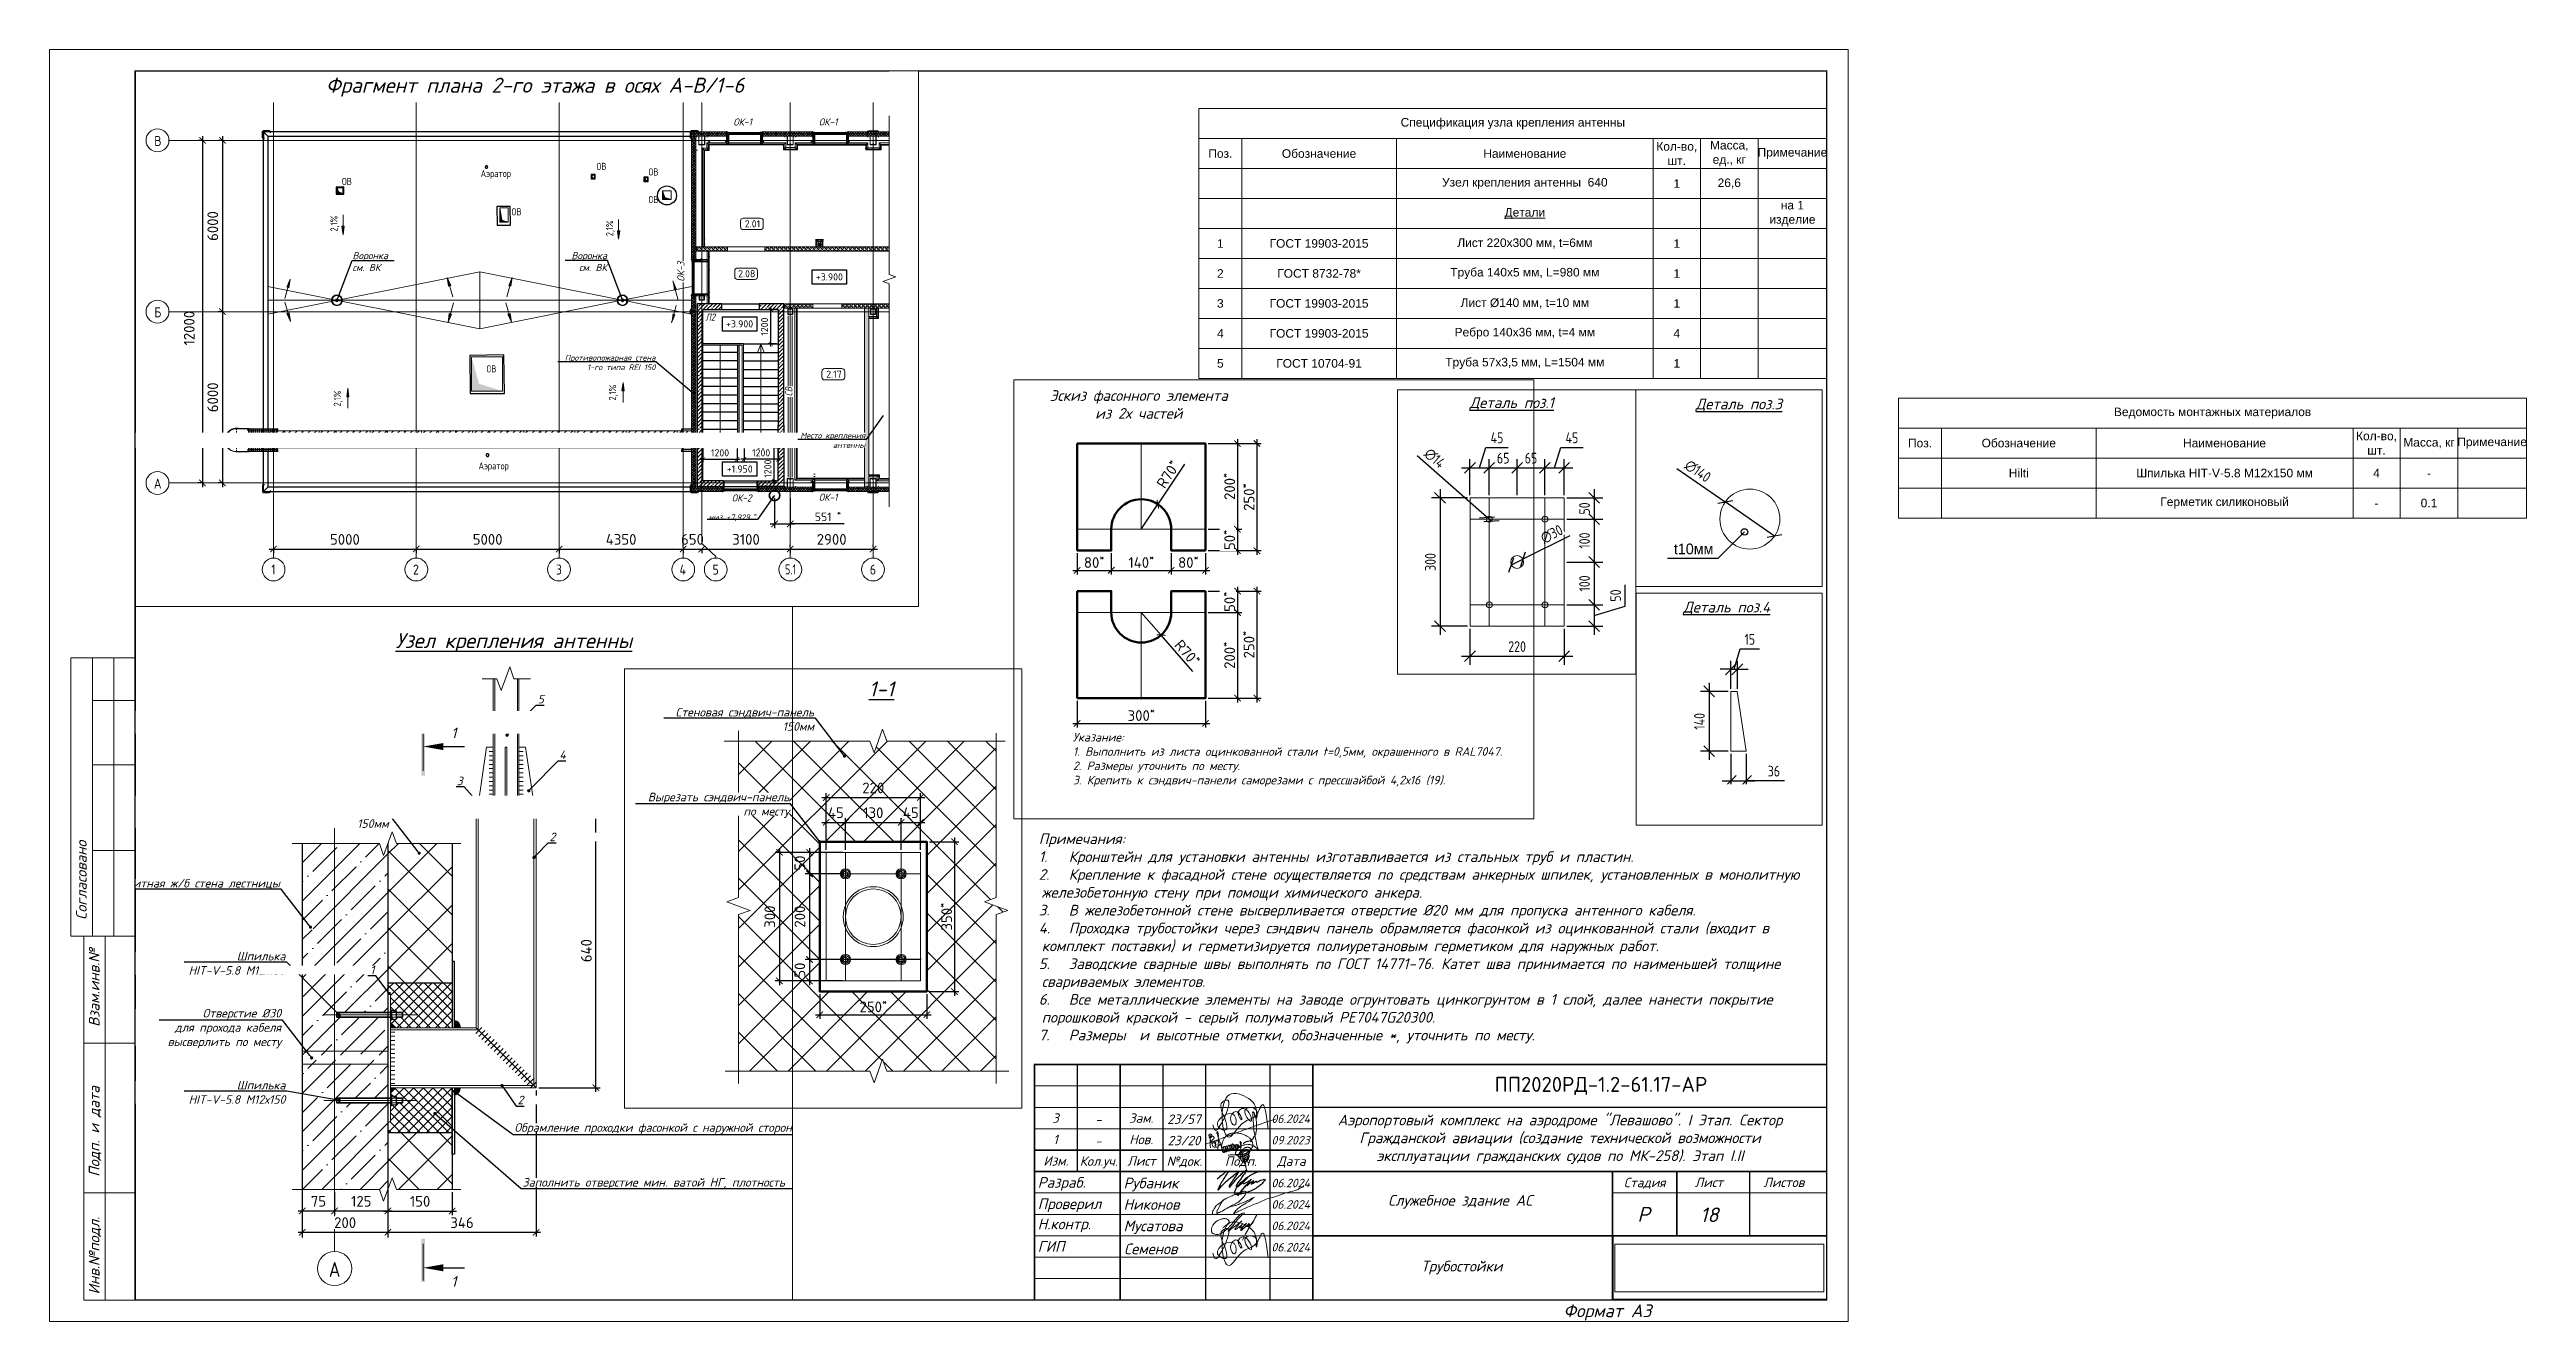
# Paper-space layout '18' of a CAD drawing. Header units: millimetres. Extents: x 0 to 578, y 0 to 297.
# The model-space entities are those that its viewports show. They can reach past a viewport. Long polylines and large blocks are cut down to what shows.
import ezdxf
from ezdxf import colors
from ezdxf.entities.mleader import LeaderData, LeaderLine
from ezdxf.enums import TextEntityAlignment as Align
from ezdxf.math import Vec2, Vec3

# ---------------------------------------------------------------- set-up
doc = ezdxf.new("R2018")
doc.units = ezdxf.units.MM
doc.header["$LTSCALE"] = 20
doc.set_wipeout_variables(frame=1)
for name, pattern in [('_ШТР__3__1_5_', [4.5, 3, -1.5]), ('_ШТР__3__2__Невидимые', [5, 3, -2]), ('CENTER', [20, 15, -1.7, 1.6, -1.7]), ('CENTER2', [28.575, 19.05, -3.175, 3.175, -3.175]), ('XKITLINE00', [0]), ('XKITLINE02', [4, 2, -2]), ('ГОСТ 2.303 5', [24, 20, -1.5, 1, -1.5]), ('невидимая', [0.375, 0.25, -0.125]), ('осевая', [2, 1.25, -0.25, 0.25, -0.25])]:
    doc.linetypes.add(name, pattern=pattern)
doc.layers.get('0').update_dxf_attribs({"lineweight": 0})
doc.layers.get('Defpoints').update_dxf_attribs({"color": 4})
doc.layers.add('0_сети', color=7, linetype='Continuous', lineweight=0, transparency=0.7)
for name, color, linetype, lineweight in [('_4-3_ маркировка на кладочных планах АР', 7, 'Continuous', 15), ('_метал', 210, 'Continuous', 20), ('_Осевая', 30, 'осевая', 9), ('_Размер', 92, 'Continuous', 15), ('_Штрих', 254, 'Continuous', 9), ('A-WALL', 5, 'Continuous', 13), ('A-WALL-PATT', 251, 'Continuous', 9), ('FP-XX-МАРКИ ПОМЕЩЕНИЙ', 250, 'Continuous', 25), ('G-ANNO-TTLB', 7, 'Continuous', 30), ('Part', 5, 'Continuous', 0), ('S-METL', 14, 'Continuous', 18), ('S-WALL-PATT', 7, 'Continuous', 0), ('TN-ГЕРМЕТИК', 20, 'Continuous', 9), ('VRV-daikin', 150, 'Continuous', 40), ('Аннотация', 7, 'Continuous', 9), ('Воздуховоды', 7, 'Continuous', 18), ('Выноски', 7, 'Continuous', 15), ('Высотные отметки', 7, 'Continuous', 9), ('Кровля дорожка', 7, 'Continuous', 18), ('Лестница на кровлю', 7, 'Continuous', 18), ('Лестницы', 7, 'Continuous', 30), ('Линии1', 7, 'Continuous', 30), ('Марки помещений', 7, 'Continuous', 20), ('Невидимые линии', 7, 'невидимая', 9), ('Обобщенные модели', 7, 'Continuous', 18), ('Оси', 7, 'CENTER2', 9), ('Оси_марки', 7, 'Continuous', 9), ('Основной', 7, 'Continuous', 30), ('Основные надписи', 7, 'Continuous', 30), ('Откосы', 250, 'Continuous', 18), ('Размеры', 7, 'Continuous', 9), ('Разрезы', 7, 'Continuous', 9), ('Средние', 142, 'Continuous', 30), ('Стены', 7, 'Continuous', 18), ('Стены ГКЛ (графика)', 7, 'Continuous', 25), ('Стены штриховка', 7, 'Continuous', 9), ('Типовые аннотации', 7, 'Continuous', 18), ('Уклоны в точках', 7, 'Continuous', 9), ('ФЭ парапет', 7, 'Continuous', 18), ('Элементы узлов', 7, 'Continuous', 18)]:
    doc.layers.add(name, color=color, linetype=linetype, lineweight=lineweight)
for name, color, linetype in [('A-ROOF', 5, 'Continuous'), ('ANNO-TEXT', 251, 'Continuous'), ('HAUPTPROFIL', 7, 'Continuous'), ('PDF _Текст', 7, 'Continuous'), ('S-WALL', 7, 'Continuous'), ('Слой2', 7, 'Continuous')]:
    doc.layers.add(name, color=color, linetype=linetype)
for name, color, linetype, lineweight, true_color in [('Бычков А_В_dwg', 7, 'Continuous', 9, 0x767676), ('Внутренние кромки', 7, 'Continuous', 9, 0x004000), ('Крыши', 7, 'Continuous', 9, 0x004000), ('Ограждение', 7, 'Continuous', 9, 0x408080), ('Окна', 7, 'Continuous', 13, 0x0080c0), ('ПОДПИСИ', 7, 'Continuous', 18, 0x5236c4), ('Поручни', 7, 'Continuous', 9, 0x408080), ('Сантехнические приборы', 7, 'Continuous', 18, 0x0080c0)]:
    doc.layers.add(name, color=color, linetype=linetype, lineweight=lineweight, true_color=true_color)
doc.styles.add('GOST Common', font='gost-common.ttf', dxfattribs={"width": 0.9, "height": 350})
doc.styles.add('GOST Common_2', font='gost-common.ttf', dxfattribs={"width": 0.9, "height": 250})
doc.styles.add('ISOCPEUR', font='isocpeur.ttf', dxfattribs={"width": 0.8, "height": 2.5})
doc.styles.add('M_200', font='arial.ttf')
doc.styles.add('PDF ISOCPEUR', font='isocpeur.ttf')
doc.styles.add('PDF ISOCPEUR Italic', font='isocpeui.ttf')
doc.styles.add('ГОСТ 2.304', font='gost-common.ttf')
doc.styles.add('М2.5', font='isocpeui.ttf', dxfattribs={"height": 2.5})
doc.styles.add('М3', font='isocpeui.ttf', dxfattribs={"height": 3})
doc.styles.add('РСМ', font='isocpeui.ttf', dxfattribs={"height": 2.5})
doc.dimstyles.new('СПДС', dxfattribs={"dimscale": 100, "dimtxt": 2.5, "dimasz": 2.5, "dimexe": 2, "dimexo": 0.625, "dimgap": 1, "dimtad": 1, "dimdec": 0, "dimtxsty": 'ГОСТ 2.304', "dimblk": 'OBLIQUE', "dimcen": 2.5, "dimdle": 2, "dimadec": 0, "dimazin": 2, "dimtfac": 0.75, "dimtdec": 0, "dimtmove": 1, "dimatfit": 3, "dimfxl": 1, "dimtfill": 1, "dimtolj": 1, "dimarcsym": 1})
doc.dimstyles.new('СПДС размеры', dxfattribs={"dimscale": 100, "dimtxt": 2.5, "dimasz": 1.5, "dimexe": 1, "dimexo": 0.625, "dimgap": 1, "dimtad": 1, "dimdec": 0, "dimtxsty": 'PDF ISOCPEUR', "dimblk": 'ARCHTICK', "dimcen": 2.5, "dimdle": 1, "dimadec": 0, "dimazin": 2, "dimtfac": 0.75, "dimtdec": 0, "dimtmove": 1, "dimatfit": 3, "dimfxl": 1, "dimtfill": 1, "dimtolj": 1, "dimarcsym": 1})
picture_1 = doc.add_image_def('image1.jpg', size_in_pixel=(232, 53))
pattern_1 = [(315, (-25276.98, -42743.96), (70.71068, 70.71068), []), (315, (-25206.28, -42743.96), (70.71068, 70.71068), [50, -50])]
pattern_2 = [(45, (-17085, -9191.363), (-13.258252, 13.258252), []), (135, (-17085, -9191.363), (-13.258252, -13.258252), [])]
pattern_3 = [(0, (12, 6), (3, 300), [3, -300]), (10, (108, 12), (-49.14, 295.96), [3, -300]), (20, (54, 78), (-99.79, 282.93), [3, -300]), (30, (120, 126), (-147.4, 261.3), [3, -300]), (40, (42, 144), (-190.54, 231.74), [3, -300]), (50, (66, 216), (-227.88, 195.13), [3, -300]), (60, (24, 270), (-258.3, 152.6), [3, -300]), (70, (120, 264), (-280.88, 105.43), [3, -300]), (80, (192, 276), (-294.92, 55.05), [3, -300]), (90, (228, 204), (-300, 3), [3, -300]), (100, (288, 198), (-295.96, -49.14), [3, -300]), (110, (288, 90), (-282.93, -99.8), [3, -300]), (120, (234, 54), (-261.3, -147.4), [3, -300]), (130, (150, 72), (-231.74, -190.54), [3, -300]), (140, (204, 126), (-195.13, -227.88), [3, -300]), (150, (150, 180), (-152.6, -258.3), [3, -300]), (160, (276, 12), (-105.43, -280.88), [3, -300])]
pattern_4 = [(322.921523, (75608.3889, -50468.6885), (1.61235223, -0.20021405), [0.93804147, -1.87608293]), (82.921523, (75608.3889, -50468.6885), (-0.63278566, 1.496445015), [0.93804147, -1.87608293]), (22.921523, (75608.3889, -50468.6885), (0.97956657, 1.296230964), [-1.87608293, 0.93804147])]

psp = doc.layouts.new('18')

# ---------------------------------------------------------------- texts
at = {"color": 7, "insert": (227.85, 113.94), "char_height": 2.5, "width": 185.2248, "attachment_point": 1, "style": 'РСМ'}
psp.add_mtext('\\A1;\\pxi-0.275,l1.475,t1.475;{\\C256;\\c0;Примечания:\\P1.^IКронштейн для установки антенны изготавливается из стальных труб и пластин.\\P2.^IКрепление к фасадной стене осуществляется по средствам анкерных шпилек, установленных в монолитную железобетонную стену при помощи химического анкера.\\P3.^IВ железобетонной стене высверливается отверстие %%C20 мм для пропуска антенного кабеля.\\P4.^IПроходка трубостойки через сэндвич панель обрамляется фасонкой из оцинкованной стали (входит в комплект поставки) и герметизируется полиуретановым герметиком для наружных работ.  \\P5.^IЗаводские сварные швы выполнять по ГОСТ 14771-76. Катет шва принимается по наименьшей толщине свариваемых элементов.\\P6.^IВсе металлические элементы на заводе огрунтовать цинкогрунтом в 1 слой, далее нанести покрытие порошковой краской - серый полуматовый PE7047G20300.\\P7.^IРазмеры  и высотные отметки, обозначенные *, уточнить по месту.}', dxfattribs=at)
at = {"layer": 'G-ANNO-TTLB', "lineweight": 9, "char_height": 2, "width": 8.9789, "attachment_point": 1, "style": 'PDF ISOCPEUR Italic'}
for s, insert in [('06.2024', (285.17, 48.31)), ('09.2023', (285.17, 43.31)), ('06.2024', (285.17, 33.31)), ('06.2024', (285.17, 28.31)), ('06.2024', (285.17, 23.31)), ('06.2024', (285.17, 18.31))]:
    psp.add_mtext(s, dxfattribs=dict(at, insert=insert))
at = {"layer": 'Аннотация', "style": 'PDF ISOCPEUR Italic'}
for s, p in [('Разраб.', (230.6, 31.2)), ('Н.контр.', (230.6, 21.5)), ('Проверил', (230.6, 26.2)), ('ГИП', (230.6, 16.26))]:
    psp.add_text(s, height=2.5, dxfattribs=at).set_placement(p)
at = {"layer": 'Аннотация', "char_height": 2.5, "attachment_point": 1, "style": 'PDF ISOCPEUR Italic'}
for s, insert, width in [('Рубаник', (250.65, 33.55), 13.3882), ('Мусатова', (250.65, 23.55), 13.3882), ('Никонов', (250.65, 28.55), 13.3882), ('Семенов', (250.77, 18.18), 11.5443)]:
    psp.add_mtext(s, dxfattribs=dict(at, insert=insert, width=width))
at = {"layer": 'Слой2', "linetype": 'Continuous', "style": 'PDF ISOCPEUR Italic'}
psp.add_text('Р', height=3.5, dxfattribs=at).set_placement((370.61, 23.24))
at = {"layer": 'Слой2', "insert": (354.84, 54.98), "char_height": 3.5, "width": 119.9998, "attachment_point": 5, "style": 'PDF ISOCPEUR Italic'}
psp.add_mtext('{\\fTimes New Roman|b1|i0|c204|p18;           \\fISOCPEUR|b1|i0|c204|p34;ПП2020РД-1.2-61.17-АР}', dxfattribs=at)
at = {"layer": 'Слой2', "linetype": 'Continuous', "attachment_point": 5, "style": 'PDF ISOCPEUR Italic'}
for s, insert, char_height in [('3', (234.76, 47.47), 2.2), ('-', (244.76, 47.11), 2.2), ('Зам.', (254.76, 47.47), 2.2), ('23/57', (264.76, 47.22), 2.2), ('1', (234.76, 42.47), 2.2), ('-', (244.76, 42.11), 2.2), ('Нов.', (254.76, 42.47), 2.2), ('23/20', (264.76, 42.22), 2.2), ('Изм.', (234.84, 37.47), 2.2), ('Кол.уч.', (244.84, 37.12), 2.2), ('Лист', (254.84, 37.47), 2.2), ('{№док.}', (264.84, 37.23), 2.2), ('{ Подп.}', (277.34, 37.23), 2.2), ('{Дата}', (289.84, 37.19), 2.2), ('{Стадия}', (372.34, 32.25), 2.2), ('{Лист}', (387.34, 32.47), 2.2), ('{Листов}', (404.84, 32.47), 2.2), ('18', (387.42, 24.89), 3.4)]:
    psp.add_mtext(s, dxfattribs=dict(at, insert=insert, char_height=char_height))
at = {"layer": 'Слой2', "color": 0, "char_height": 2.5, "attachment_point": 5, "style": 'PDF ISOCPEUR Italic'}
for s, insert, width in [('Аэропортовый комплекс на аэродроме "Левашово". I Этап. Сектор Гражданской авиации (создание технической возможности эксплуатации гражданских судов по МК-258). Этап I.II', (352.57, 42.52), 114.4852), ('Служебное здание АС', (329.27, 27.93), 63.4514), ('Трубостойки', (329.62, 12.55), 69.9999)]:
    psp.add_mtext(s, dxfattribs=dict(at, insert=insert, width=width))

msp = doc.modelspace()

# ---------------------------------------------------------------- texts
at = {"color": 7, "char_height": 250, "width": 1266.66625, "attachment_point": 1, "rotation": 360, "style": 'ISOCPEUR'}
for s, insert in [('ОВ', (76332.836, -31852.5089)), ('ОВ', (78153.5115, -32048.6237)), ('Аэратор', (72273.5208, -32102.0318)), ('ОВ', (67413.8319, -32380.3015)), ('ОВ', (78150.7095, -33015.5799)), ('ОВ', (73356.5929, -33442.1631)), ('ОВ', (72477.2001, -38946.4841)), ('Аэратор', (72198.0775, -42343.3959))]:
    msp.add_mtext(s, dxfattribs=dict(at, insert=insert))
at = {"layer": 'ANNO-TEXT', "color": 7, "lineweight": 0, "char_height": 25, "width": 92.356841, "line_spacing_factor": 1.022761, "style": 'PDF ISOCPEUR Italic'}
for insert, attachment_point in [((71055.2159, -59676.8664), 9), ((71055.2159, -60932.9451), 3)]:
    msp.add_mtext('1', dxfattribs=dict(at, insert=insert, attachment_point=attachment_point))
at = {"layer": 'PDF _Текст', "style": 'PDF ISOCPEUR Italic'}
for s, insert, char_height, width, attachment_point in [('Фрагмент плана 2-го этажа в осях А-В/1-6', (66849.6389, -29539.3577), 525, 19129.528018, 7), ('{\\LУзел крепления антенны}', (71189.2806, -59453.6745), 35, 595.386756, 5), ('{\\LДеталь поз.1}', (74373.3886, -59464.2834), 25, 595.386756, 5), ('{\\L1-1}', (72775.7039, -59568.6768), 35, 595.386756, 5), ('{\\LДеталь поз.3}', (74207.9259, -60165.036), 25, 595.386756, 5), ('{\\LДеталь поз.4}', (74611.9654, -60165.036), 25, 595.386756, 5), ('Эскиз фасонного элемента \\Pиз 2х частей', (73200.5593, -60880.5092), 25, 818.366111, 5)]:
    msp.add_mtext(s, dxfattribs=dict(at, insert=insert, char_height=char_height, width=width, attachment_point=attachment_point))
at = {"layer": 'Оси_марки', "attachment_point": 1, "style": 'GOST Common'}
for s, insert, char_height, width in [('\\fGOST Common|b0|i0|c204|p34|;\\W.9;В', (60840.1094, -30914.165), 350, 310.253062), ('\\fGOST Common|b0|i0|c204|p34|;\\W.9;Б', (60840.1094, -36914.165), 350, 310.253062), ('\\fGOST Common|b0|i0|c204|p34|;\\W.9;А', (60825.2594, -42914.165), 350, 346.329), ('\\fGOST Common|b0|i0|c204|p34|;\\W.9;1', (64939.697, -45924.601), 350, 187.594875), ('\\fGOST Common|b0|i0|c204|p34|;\\W.9;2', (69904.147, -45924.601), 350, 274.177125), ('\\fGOST Common|b0|i0|c204|p34|;\\W.9;3', (74906.847, -45924.601), 350, 266.961937), ('\\fGOST Common|b0|i0|c204|p34|;\\W.9;4', (79239.297, -45924.601), 350, 310.253062), ('\\fGOST Common|b0|i0|c204|p34|;\\W.9;5', (80394.574, -45924.601), 350, 274.177125), ('5.1', (82935.147, -45919.601), 350, 274.177125), ('\\fGOST Common|b0|i0|c204|p34|;\\W.9;6', (85904.147, -45924.601), 350, 274.177125), ('\\fGOST Common|b0|i0|c204|p34|;\\W.9;А', (70757.0811, -60899.773), 35, 34.6329)]:
    msp.add_mtext(s, dxfattribs=dict(at, insert=insert, char_height=char_height, width=width))
at = {"layer": 'Размеры', "color": 7, "lineweight": 20, "char_height": 250, "attachment_point": 1, "line_spacing_factor": 1.022761, "style": 'PDF ISOCPEUR Italic', "bg_fill": 3, "box_fill_scale": 1.1, "bg_fill_color": 256, "bg_fill_transparency": 0}
for s, insert in [('{\\fGOST Common|b0|i1|c204|p34;ОК-1}', (81124.3461, -30297.5621)), ('{\\fGOST Common|b0|i1|c204|p34;ОК-1}', (84119.3689, -30297.5621)), ('{\\fGOST Common|b0|i1|c204|p34;ОК-1}', (84119.3689, -43440.8748)), ('{\\fGOST Common|b0|i1|c204|p34;ОК-2}', (81068.9731, -43466.2907))]:
    msp.add_mtext(s, dxfattribs=dict(at, insert=insert))
at = {"layer": 'Размеры', "color": 7, "lineweight": 20, "char_height": 250, "attachment_point": 1, "rotation": 90, "line_spacing_factor": 1.022761, "style": 'GOST Common_2'}
for insert, width in [((67009.6573, -34258.0716), 7627.624625), ((76665.9082, -34422.4111), 7627.624625), ((76767.1737, -40179.1225), 1004.481818), ((67126.4415, -40384.3856), 1004.481818)]:
    msp.add_mtext('2,1%', dxfattribs=dict(at, insert=insert, width=width))

# ---------------------------------------------------------------- blocks, each defined once
blk = doc.blocks.new('*T1218')
at = {"color": 0, "lineweight": -2, "transparency": 16777216}
for p, q in [((0, 0), (146.59, 0)), ((0, -7), (10, -7)), ((0, -14), (10, -14)), ((0, -21), (10, -21)), ((0, -28), (0, -63)), ((10, -28), (10, -63)), ((46.1, -28), (46.1, -63)), ((106.1, -28), (106.1, -63)), ((117.09, -28), (117.09, -63)), ((130.59, -28), (130.59, -63)), ((146.59, -28), (146.59, -63))]:
    blk.add_line(p, q, dxfattribs=at)
at = {"color": 0, "linetype": 'ByBlock', "lineweight": -2, "transparency": 16777216}
for p, q in [((0, 0), (0, -28)), ((146.59, 0), (146.59, -28)), ((10, -7), (146.59, -7)), ((10, -7), (10, -28)), ((46.1, -7), (46.1, -28)), ((106.1, -7), (106.1, -28)), ((117.09, -7), (117.09, -28)), ((130.59, -7), (130.59, -28)), ((10, -14), (146.59, -14)), ((10, -21), (146.59, -21)), ((0, -28), (146.59, -28)), ((0, -35), (146.59, -35)), ((0, -42), (146.59, -42)), ((0, -49), (146.59, -49)), ((0, -56), (146.59, -56)), ((0, -63), (146.59, -63))]:
    blk.add_line(p, q, dxfattribs=at)
at = {"color": 0, "transparency": 16777216, "char_height": 2, "attachment_point": 5, "style": 'M_200'}
for s, insert, width in [('Спецификация узла крепления антенны', (73.3, -3.5), 146.5922), ('Поз.', (5, -10.5), 9.9994), ('Обозначение', (28.05, -10.5), 36.0948), ('Наименование', (76.1, -10.5), 59.9994), ('Кол-во, шт.', (111.59, -10.5), 10.9919), ('Масса, ед., кг', (123.84, -10.5), 13.5044), ('Примечание', (138.59, -10.5), 15.9994), ('Узел крепления антенны  640', (76.1, -17.5), 59.9994), ('1', (111.59, -17.5), 10.9919), ('26,6', (123.84, -17.5), 13.5044), ('на 1 изделие', (138.59, -24.5), 15.9994), ('{\\LДетали }', (76.1, -24.5), 59.9994), ('1', (5, -31.5), 9.9994), ('ГОСТ 19903-2015', (28.05, -31.5), 36.0948), ('Лист 220х300 мм, t=6мм', (76.1, -31.5), 59.9994), ('1', (111.59, -31.5), 10.9919), ('2', (5, -38.5), 9.9994), ('ГОСТ 8732-78*', (28.05, -38.5), 36.0948), ('Труба 140х5 мм, L=980 мм', (76.1, -38.5), 59.9994), ('1', (111.59, -38.5), 10.9919), ('3', (5, -45.5), 9.9994), ('ГОСТ 19903-2015', (28.05, -45.5), 36.0948), ('Лист %%C140 мм, t=10 мм', (76.1, -45.5), 59.9994), ('1', (111.59, -45.5), 10.9919), ('4', (5, -52.5), 9.9994), ('ГОСТ 19903-2015', (28.05, -52.5), 36.0948), ('Ребро 140х36 мм, t=4 мм', (76.1, -52.5), 59.9994), ('4', (111.59, -52.5), 10.9919), ('5', (5, -59.5), 9.9994), ('ГОСТ 10704-91', (28.05, -59.5), 36.0948), ('Труба 57х3,5 мм, L=1504 мм', (76.1, -59.5), 59.9994), ('1', (111.59, -59.5), 10.9919)]:
    blk.add_mtext(s, dxfattribs=dict(at, insert=insert, width=width))
blk = doc.blocks.new('LOGO')
blk.add_lwpolyline([(-2.71, 54.67), (50.33, 54.67), (50.33, 38.87), (-2.71, 38.87)], close=True)
blk = doc.blocks.new('*U1215')
for points in [[(0, 0), (420, 0), (420, 297), (0, 297)], [(5, 90), (10, 90), (10, 155), (5, 155)], [(10, 90), (15, 90), (15, 155), (10, 155)], [(15, 90), (20, 90), (20, 155), (15, 155)], [(8, 5), (13, 5), (13, 90), (8, 90)], [(13, 5), (20, 5), (20, 90), (13, 90)]]:
    blk.add_lwpolyline(points, close=True)
at = {"const_width": 0.35}
for points in [[(20, 5), (415, 5), (415, 292), (20, 292)], [(230, 60), (415, 60), (415, 5), (230, 5)]]:
    blk.add_lwpolyline(points, close=True, dxfattribs=at)
for points in [[(10, 145), (20, 145)], [(10, 130), (20, 130)], [(10, 110), (20, 110)], [(8, 65), (20, 65)], [(230, 55), (295, 55)], [(230, 50), (295, 50)], [(230, 45), (295, 45)], [(8, 30), (20, 30)], [(230, 30), (295, 30)], [(415, 30), (365, 30)], [(230, 25), (295, 25)], [(230, 20), (295, 20)], [(230, 15), (295, 15)], [(230, 10), (295, 10)]]:
    blk.add_lwpolyline(points)
for points in [[(240, 35), (240, 60)], [(250, 5), (250, 60)], [(260, 35), (260, 60)], [(270, 5), (270, 60)], [(285, 60), (285, 5)], [(295, 60), (295, 5)], [(415, 50), (295, 50)], [(230, 40), (295, 40)], [(230, 35), (295, 35)], [(295, 35), (415, 35)], [(365, 35), (365, 5)], [(380, 35), (380, 20)], [(397, 20), (397, 35)], [(415, 20), (295, 20)]]:
    blk.add_lwpolyline(points, dxfattribs=at)
at = {"xscale": 0.9410110900479101, "yscale": 0.9410110900479101, "zscale": 0.9410110900479101}
blk.add_blockref('LOGO', (367.66, -31.38), dxfattribs=at)
at = {"style": 'М2.5'}
for s, p in [('Согласовано', (8.68, 93.8)), ('Взам.инв.№', (11.68, 68.8)), ('Подп. и дата', (11.68, 33.8)), ('Инв.№подл.', (11.68, 6.31))]:
    blk.add_text(s, height=2.5, rotation=90, dxfattribs=at).set_placement(p)
for tag, height, p in [('ГРАФА_ЗАКАЗЧИК', 2.5, (300.05, 55)), ('ГРАФА_10Ф3-1', 2.5, (231, 32.5)), ('ГРАФА_13Ф3-1', 2.5, (286, 32.5)), ('ГРАФА_10Ф3-2', 2.5, (231, 27.5)), ('ГРАФА_10Ф3-3', 2.5, (231, 22.5)), ('ГРАФА_13Ф3-2', 2.5, (286, 27.5)), ('ГРАФА_13Ф3-3', 2.5, (286, 22.5)), ('ГРАФА_10Ф3-4', 2.5, (231, 17.5)), ('ГРАФА_13Ф3-4', 2.5, (286, 17.5)), ('ГРАФА_10Ф3-5', 2.5, (231, 12.5)), ('ГРАФА_13Ф3-5', 2.5, (286, 12.5)), ('ГРАФА_10Ф3-6', 2.5, (231, 7.5)), ('ГРАФА_13Ф3-6', 2.5, (286, 7.5)), ('ФОРМАТ', 3, (353.51, 2.5)), ('СВОЙСТВА_2', 3, (375.57, 2.5))]:
    blk.add_attdef(tag, text='', height=height, dxfattribs=at).set_placement(p, align=Align.MIDDLE_LEFT)
at = {"style": 'М3'}
for tag, p in [('ГРАФА_1Ф3', (355, 55)), ('ГРАФА_6Ф3', (372.5, 25)), ('ГРАФА_7Ф3', (388.5, 25)), ('ГРАФА_8Ф3', (406, 25))]:
    blk.add_attdef(tag, text='', height=3, dxfattribs=at).set_placement(p, align=Align.MIDDLE_CENTER)
at = {"lineweight": 30, "flags": 104}
for tag, height, p in [('ГРАФА_2Ф3', 2.4, (355, 42.5)), ('ГРАФА_3Ф3', 2.5, (330, 27.5)), ('ГРАФА_4Ф3', 2.5, (330, 12.5))]:
    blk.add_attdef(tag, text='', height=height, dxfattribs=at).set_placement(p, align=Align.MIDDLE_CENTER)
blk = doc.blocks.new('Подпись - Никонов_dwg-3270636-План 1 этажа на отм_ _0_000')
at = {"color": 5, "lineweight": 9, "true_color": 0x0000ff}
for points, knots in [([(3665.5, 1236.6), (3666.5, 1237.1), (3668.2, 1238.1), (3670.7, 1239.2), (3672.1, 1240.9), (3673.3, 1242.2), (3673.7, 1243.2), (3673.6, 1244.1), (3672.8, 1244.1), (3672, 1243.8), (3670.9, 1243.4), (3669.4, 1242.8), (3667.7, 1242.1), (3665.8, 1241.1), (3663.8, 1240.5), (3662.3, 1238.7), (3660.5, 1238), (3659.7, 1236.2), (3658.9, 1235.2), (3658.7, 1233), (3661.5, 1234.5), (3663.6, 1235.2), (3665.7, 1237), (3668.1, 1237.4), (3670.1, 1238), (3671.6, 1238.8), (3673.4, 1239.3), (3674.8, 1240.1), (3678.5, 1242.1), (3675.9, 1240.3), (3675.1, 1239.5), (3674.2, 1239.1), (3673.2, 1238.4), (3671.6, 1237.5), (3670.3, 1236.4), (3669.2, 1235.5), (3668.7, 1234.8), (3667.9, 1233.9), (3669.3, 1234.5), (3670.2, 1235.1), (3672.1, 1235.9), (3674.5, 1237), (3677.1, 1238.2), (3679.9, 1239), (3682.4, 1240.5), (3685.2, 1241.2), (3688.6, 1242.2), (3692.2, 1243.8), (3695.8, 1244.2), (3697.7, 1245.4), (3698.6, 1245.8), (3699.3, 1246), (3699.2, 1246.4), (3699.2, 1246.5)], [0, 0, 0, 0, 3.378818, 5.715922, 8.219361, 9.899721, 10.976556, 11.451856, 12.139284, 12.804214, 13.911598, 15.723529, 17.789374, 19.345922, 22.172631, 23.901681, 26.066298, 27.733912, 29.312205, 30.352176, 32.99265, 34.962632, 38.022379, 40.726019, 42.282123, 44.222072, 45.778162, 47.594383, 50.346055, 52.300104, 53.284202, 54.011029, 55.266878, 57.065791, 59.294374, 60.398001, 61.356333, 62.02213, 62.983928, 63.988976, 66.073504, 68.81322, 71.967541, 74.789114, 77.472638, 80.63425, 83.226851, 88.281354, 92.11797, 94.014352, 94.776009, 95.380685, 95.760607, 95.760607, 95.760607, 95.760607]), ([(3661.9, 1234.6), (3661.7, 1234.6), (3661.4, 1234.5), (3660.7, 1234.5), (3660.9, 1235.6), (3661.5, 1236.3), (3662, 1237.6), (3662.7, 1238.8), (3663.7, 1240.1), (3664.6, 1240.6), (3665.1, 1240.9)], [0, 0, 0, 0, 0.500239, 1.056482, 1.749661, 2.987208, 4.049601, 5.885059, 7.06866, 8.861453, 8.861453, 8.861453, 8.861453])]:
    blk.add_open_spline(points, degree=3, knots=knots, dxfattribs=at)
blk = doc.blocks.new('Подпись - Мусатова_dwg-3270640-План 1 этажа на отм_ _0_000')
at = {"layer": 'VRV-daikin', "color": 0, "lineweight": 9}
for points, knots in [([(3127, 1543), (3137, 1549), (3153, 1560), (3175, 1578), (3197, 1594), (3222, 1612), (3246, 1631), (3268, 1653), (3283, 1673), (3294, 1691), (3297, 1707), (3293, 1725), (3282, 1745), (3258, 1764), (3225, 1781), (3184, 1788), (3145, 1786), (3103, 1778), (3059, 1765), (3017, 1747), (2979, 1726), (2941, 1698), (2905, 1663), (2866, 1617), (2841, 1569), (2824, 1517), (2819, 1478), (2824, 1444), (2829, 1418), (2851, 1396), (2882, 1381), (2918, 1369), (2955, 1362), (2994, 1360), (3046, 1368), (3111, 1406), (3183, 1457), (3251, 1517), (3315, 1578), (3364, 1635), (3404, 1686), (3433, 1723), (3467, 1764), (3500, 1806), (3540, 1845), (3578, 1880), (3614, 1911), (3661, 1934), (3694, 1931), (3715, 1929)], [0, 0, 0, 0, 22.988989, 39.352759, 57.55937, 78.255598, 100.558758, 119.730927, 139.404937, 151.386168, 160.524969, 173.286484, 186.584875, 205.28706, 233.617861, 261.564606, 287.496969, 311.225358, 347.968397, 378.326637, 402.83633, 436.168739, 472.839079, 503.256611, 556.294005, 579.666438, 614.380384, 633.167239, 649.133275, 667.137721, 692.181705, 717.808892, 743.725371, 767.592525, 796.284284, 848.110235, 915.848767, 975.341971, 1029.346777, 1093.328347, 1125.812724, 1159.728693, 1188.646174, 1232.311944, 1266.688021, 1300.307574, 1336.664934, 1362.025707, 1402.496279, 1402.496279, 1402.496279, 1402.496279]), ([(3649, 1895), (3627, 1873), (3589, 1835), (3532, 1769), (3482, 1714), (3434, 1642), (3386, 1588), (3338, 1534), (3307, 1500), (3286, 1475), (3278, 1463), (3273, 1456), (3274, 1452), (3290, 1459), (3311, 1474), (3351, 1507), (3394, 1545), (3438, 1579), (3491, 1613), (3542, 1649), (3586, 1679), (3616, 1704), (3631, 1716), (3638, 1722)], [0, 0, 0, 0, 61.944553, 107.52722, 175.465943, 212.068957, 281.07477, 320.224069, 356.529508, 373.823762, 384.157633, 387.747552, 388.574933, 393.221277, 410.837761, 455.996898, 487.470176, 528.675759, 567.208139, 613.651945, 653.207207, 674.764197, 692.165812, 692.165812, 692.165812, 692.165812]), ([(3638, 1722), (3632, 1717), (3619, 1706), (3592, 1686), (3564, 1648), (3532, 1608), (3501, 1572), (3479, 1549), (3465, 1530), (3456, 1519), (3452, 1509), (3451, 1500), (3457, 1497), (3469, 1496), (3494, 1514), (3535, 1540), (3582, 1575), (3619, 1606), (3641, 1627), (3648, 1637), (3653, 1646), (3654, 1649)], [0, 0, 0, 0, 16.134747, 33.266463, 66.960912, 110.000915, 136.599312, 162.11958, 174.833381, 182.942488, 190.991453, 195.998541, 198.202501, 204.556661, 219.307379, 257.010825, 304.022792, 336.538613, 355.084471, 362.391255, 366.862024, 366.862024, 366.862024, 366.862024]), ([(3654, 1649), (3653, 1646), (3650, 1641), (3647, 1636), (3641, 1624), (3632, 1611), (3620, 1596), (3608, 1579), (3592, 1564), (3584, 1549), (3583, 1539), (3584, 1531), (3609, 1538), (3632, 1549), (3672, 1574), (3716, 1610), (3744, 1640), (3758, 1662)], [370.214221, 370.214221, 370.214221, 370.214221, 371.492925, 375.50702, 386.272478, 396.326249, 407.662491, 424.671307, 439.040432, 450.864321, 456.652253, 460.111133, 471.509974, 489.8363, 522.772287, 558.418764, 606.54163, 606.54163, 606.54163, 606.54163]), ([(3758, 1662), (3754, 1658), (3743, 1647), (3717, 1611), (3677, 1572), (3640, 1528), (3619, 1502), (3611, 1486), (3607, 1478), (3605, 1473), (3604, 1469), (3606, 1462), (3619, 1468), (3629, 1476), (3667, 1505), (3718, 1556), (3785, 1611), (3821, 1647), (3835, 1661)], [0, 0, 0, 0, 11.986452, 31.972562, 89.173492, 123.415403, 146.46066, 155.981692, 160.052144, 164.064199, 166.595197, 168.836528, 175.563815, 185.362187, 199.585154, 268.942359, 332.231107, 372.1212, 372.1212, 372.1212, 372.1212]), ([(4031, 1887), (3931, 1704), (3897, 1648), (3837, 1557), (3780, 1454), (3728, 1363), (3686, 1282), (3664, 1233), (3653, 1208)], [581.391717, 581.391717, 581.391717, 581.391717, 635.622981, 715.679271, 797.974483, 873.292732, 926.879596, 981.063222, 981.063222, 981.063222, 981.063222]), ([(3835, 1661), (3835, 1662), (3835, 1662), (3836, 1662), (3836, 1663), (3836, 1663), (3836, 1663), (3836, 1664), (3836, 1664), (3836, 1664), (3835, 1663), (3835, 1663), (3834, 1663), (3834, 1663), (3834, 1662), (3833, 1662), (3833, 1661), (3832, 1661), (3831, 1660), (3830, 1659), (3829, 1658), (3828, 1656), (3826, 1654), (3823, 1651), (3821, 1647), (3814, 1639), (3802, 1625), (3787, 1610), (3777, 1598), (3771, 1589), (3768, 1584), (3767, 1581), (3766, 1579), (3765, 1577), (3765, 1575), (3765, 1575), (3765, 1574), (3764, 1574), (3764, 1573), (3764, 1573), (3764, 1573), (3765, 1572), (3765, 1572), (3765, 1572), (3765, 1572), (3765, 1572), (3766, 1572), (3766, 1572), (3767, 1572), (3767, 1572), (3768, 1572), (3769, 1573), (3770, 1573), (3771, 1573), (3772, 1574), (3775, 1576), (3780, 1578), (3785, 1581), (3792, 1584), (3802, 1589), (3811, 1594), (3819, 1601), (3823, 1605), (3827, 1609), (3829, 1613), (3832, 1616), (3834, 1618), (3835, 1620), (3836, 1621), (3838, 1623), (3840, 1625), (3841, 1627), (3842, 1629), (3843, 1630), (3843, 1630), (3844, 1631), (3844, 1632), (3844, 1632), (3844, 1632), (3845, 1633), (3845, 1633), (3845, 1634), (3845, 1634), (3845, 1634), (3845, 1634), (3845, 1635), (3845, 1635), (3845, 1635), (3844, 1635), (3844, 1634), (3844, 1634), (3843, 1634), (3843, 1634), (3842, 1633), (3841, 1632), (3840, 1632), (3840, 1631), (3838, 1630), (3836, 1628), (3833, 1625), (3831, 1623), (3828, 1620), (3826, 1617), (3824, 1613), (3821, 1609), (3818, 1604), (3817, 1600), (3816, 1597), (3816, 1595), (3816, 1594), (3815, 1593), (3815, 1592), (3815, 1592), (3816, 1591), (3816, 1591), (3816, 1591), (3816, 1591), (3816, 1591), (3817, 1590), (3817, 1590), (3817, 1590), (3818, 1590), (3818, 1590), (3819, 1590), (3820, 1590), (3822, 1590), (3823, 1591), (3825, 1591), (3827, 1591), (3831, 1592), (3835, 1593), (3842, 1596), (3848, 1598), (3858, 1603), (3871, 1610), (3885, 1621), (3903, 1638), (3918, 1658), (3931, 1680), (3943, 1702), (3957, 1729), (3973, 1762), (3989, 1795), (4002, 1821), (4011, 1840), (4016, 1849), (4019, 1857), (4022, 1863), (4024, 1868), (4025, 1872), (4027, 1875), (4028, 1878), (4029, 1880), (4029, 1881), (4029, 1882), (4029, 1882), (4030, 1883), (4030, 1883), (4030, 1884), (4030, 1884), (4030, 1884), (4030, 1884), (4030, 1885), (4030, 1885), (4030, 1885), (4031, 1886), (4031, 1887), (4031, 1887), (4031, 1887)], [0, 0, 0, 0, 0.001693, 0.002539, 0.003386, 0.004023, 0.004661, 0.005343, 0.005858, 0.006501, 0.007145, 0.008175, 0.009204, 0.010234, 0.011264, 0.012294, 0.013323, 0.01626, 0.019196, 0.022132, 0.025068, 0.03007, 0.035072, 0.045076, 0.05508, 0.065084, 0.118502, 0.171919, 0.206066, 0.223139, 0.240213, 0.244085, 0.247957, 0.255702, 0.25752, 0.258429, 0.259338, 0.260247, 0.261156, 0.262065, 0.262747, 0.263504, 0.264034, 0.264563, 0.265093, 0.265623, 0.266153, 0.267212, 0.268272, 0.269331, 0.27145, 0.273569, 0.275688, 0.277807, 0.279926, 0.28847, 0.297014, 0.314102, 0.33119, 0.348277, 0.382453, 0.39954, 0.416628, 0.425507, 0.434386, 0.443265, 0.452144, 0.4552, 0.458255, 0.464367, 0.470479, 0.476591, 0.480652, 0.482682, 0.484713, 0.486743, 0.487758, 0.488774, 0.489789, 0.490804, 0.491819, 0.492581, 0.493145, 0.493766, 0.494386, 0.495007, 0.495628, 0.496249, 0.49687, 0.49749, 0.498422, 0.499042, 0.500284, 0.502767, 0.50525, 0.507734, 0.510217, 0.5127, 0.520831, 0.528961, 0.537092, 0.545222, 0.552525, 0.559828, 0.574434, 0.588911, 0.596149, 0.603387, 0.605882, 0.608377, 0.610873, 0.61212, 0.613368, 0.614586, 0.615195, 0.615804, 0.616413, 0.617023, 0.617632, 0.618241, 0.619459, 0.620677, 0.621895, 0.623113, 0.626189, 0.629265, 0.63234, 0.635416, 0.641567, 0.647719, 0.660022, 0.672324, 0.690476, 0.708629, 0.744933, 0.785293, 0.825652, 0.906372, 0.949752, 0.993132, 1.073116, 1.1531, 1.233083, 1.313067, 1.348661, 1.366458, 1.384255, 1.402052, 1.41095, 1.419849, 1.428747, 1.437646, 1.439871, 1.442095, 1.44432, 1.445432, 1.446544, 1.447657, 1.448213, 1.448769, 1.449325, 1.449881, 1.450438, 1.450994, 1.452106, 1.453218, 1.455443, 1.456172, 1.456172, 1.456172, 1.456172])]:
    blk.add_open_spline(points, degree=3, knots=knots, dxfattribs=at)
blk = doc.blocks.new('Подпись - Мусатова-889560-План 1 этажа на отм_ _0_000')
at = {"color": 5, "true_color": 0x0000ff, "xscale": 0.008739939637826983, "yscale": 0.008739939637826983, "zscale": 0.008739939637826983}
blk.add_blockref('Подпись - Мусатова_dwg-3270640-План 1 этажа на отм_ _0_000', (-3.35, -16.59), dxfattribs=at)
blk = doc.blocks.new('A$C1BF8445D')
at = {"color": 159, "lineweight": 30, "true_color": 0x22346e}
blk.add_spline([(-4.39, 1.5), (-3.71, 2.21), (-2.96, 2.78), (-2.13, 3.28), (-1.99, 3.29), (-2.21, 2.69), (-3.1, 1.31), (-3.77, 0.15), (-4.27, -0.89), (-4.32, -1.02), (-3.7, -0.45), (-3.03, 0.3), (-1.99, 1.27), (-0.7, 2.34), (0.36, 3.14), (0.56, 3.27), (0.36, 2.88), (-0.43, 1.79), (-1.2, 0.64), (-1.65, -0.14), (-1.67, -0.41), (-1.19, 0.01), (-0.28, 1.13), (0.78, 2.29), (1.66, 3.07), (1.96, 3.35), (2.3, 3.57), (2.18, 3.22), (1.62, 2.37), (0.96, 1.41), (0.37, 0.61), (0.05, 0.09), (-0.03, -0.2), (0, -0.28), (0.31, -0.21), (1.82, 1.19), (2.7, 2.02), (2.04, 1.22), (1.6, 0.74), (1.52, 0.53), (1.69, 0.46), (1.94, 0.51), (2.33, 0.69), (3.01, 1.08), (3.4, 1.41), (1.09, -1.28), (0.5, -2.09), (0.33, -2.44), (0.59, -2.14), (1.65, -0.71), (2.61, 0.17), (2.56, 0), (3.01, 0.38), (3.43, 0.73), (3.77, 0.97), (4.05, 1.1), (3.77, 0.69), (3.44, 0.26), (3.95, 0.56), (4.39, 0.85), (4.68, 1), (4.76, 0.75), (4.88, 0.73), (5.26, 1.01), (5.72, 1.22), (6.35, 1.42), (6.62, 1.41), (6.77, 1.32), (6.59, 1.09), (5.85, 0.28), (5.08, -0.33), (3.93, -1), (2.65, -1.57), (1.33, -1.95), (0.19, -2.1), (-0.27, -2.01), (-0.4, -1.67), (-0.21, -1.1), (0.04, -0.58), (1.07, 0.71), (2.55, 1.89), (3.39, 2.43), (4.07, 2.8), (4.57, 3.01), (5.46, 3.39)], degree=3, dxfattribs=at)
blk = doc.blocks.new('Бычков А_В_dwg_A$C0B9804A1-5712983-Подпись')
at = {"color": 5, "lineweight": 18, "true_color": 0x0000ff}
for points, knots in [([(9438.1, -1589.2), (9427.4, -1592.6), (9410, -1598.2), (9382.1, -1608.4), (9357.8, -1617.6), (9332.2, -1626.8), (9317.3, -1632.4), (9309.5, -1635.3)], [0, 0, 0, 0, 33.414535, 55.03221, 88.901967, 111.391242, 136.627689, 136.627689, 136.627689, 136.627689]), ([(9313.8, -1620.7), (9313.8, -1620.3), (9313.8, -1619.5), (9314, -1618.5), (9314.6, -1617.8), (9315.5, -1617.3), (9316.8, -1617), (9318.2, -1617.4), (9319.1, -1618.3), (9319.4, -1619.3), (9319.4, -1620.4), (9319, -1621.6), (9318.4, -1622.7), (9317.7, -1623.7), (9316.9, -1624.1), (9316.2, -1624.2), (9315.7, -1624.1), (9315.2, -1623.9), (9314.8, -1623.7), (9314.6, -1623.4), (9314.5, -1623.2), (9314.6, -1623), (9314.8, -1622.7), (9315.1, -1622.5), (9315.5, -1622.3), (9315.9, -1622.2), (9316.2, -1622.1), (9316.7, -1622), (9317.6, -1621.9), (9318.6, -1621.4), (9319.7, -1621.1), (9320.6, -1621), (9321.5, -1621.4), (9322.4, -1621.9), (9323.1, -1622.4), (9323.5, -1622.7), (9323.6, -1622.9), (9323.8, -1623.3), (9323.8, -1624), (9323.3, -1625.1), (9322.6, -1625.8), (9322, -1626.4), (9321.7, -1626.7), (9321.4, -1627), (9321, -1627.4), (9320.5, -1628.1), (9320, -1628.7), (9319.4, -1629.4), (9318.9, -1629.8), (9318.5, -1629.9), (9318.2, -1630), (9317.9, -1629.9), (9317.5, -1629.7), (9317.1, -1629.2), (9316.8, -1628.7), (9316.6, -1628.1), (9316.5, -1627.6), (9316.4, -1626.9), (9316.3, -1626.3), (9316.3, -1626)], [0, 0, 0, 0, 0.0038172, 0.0076344, 0.0100714, 0.0125084, 0.017713, 0.0229177, 0.0260373, 0.0291569, 0.0329879, 0.0368189, 0.0410044, 0.0451898, 0.0484641, 0.0501013, 0.0517384, 0.0529847, 0.054231, 0.0554773, 0.0561004, 0.0573525, 0.0579814, 0.0592392, 0.0604971, 0.0617549, 0.0630127, 0.0642706, 0.0667862, 0.0722362, 0.0749612, 0.0776863, 0.0811002, 0.0845142, 0.0874243, 0.0888794, 0.089607, 0.0903345, 0.0932284, 0.0961222, 0.1007475, 0.1030601, 0.1042164, 0.1053727, 0.1075198, 0.1096669, 0.113961, 0.1157081, 0.1174553, 0.1192024, 0.120076, 0.1209495, 0.1227411, 0.1245326, 0.1263242, 0.1281158, 0.1299073, 0.1316989, 0.135282, 0.135282, 0.135282, 0.135282]), ([(9317, -1642.4), (9316.6, -1639.9), (9315.7, -1634.6), (9316.2, -1626.7), (9316.1, -1621.4), (9316.1, -1618.8)], [0, 0, 0, 0, 7.562669, 15.96927, 23.666485, 23.666485, 23.666485, 23.666485]), ([(9329.7, -1647.8), (9330.6, -1642.3), (9332, -1634.3), (9331.4, -1624.9), (9331.6, -1619.8), (9331.4, -1616.7), (9331, -1614.5), (9330.5, -1613.5), (9330.2, -1613), (9329.9, -1612.8), (9329.7, -1612.6), (9329.5, -1612.4), (9329.3, -1612.3), (9329.2, -1612.4), (9329, -1612.7), (9328.9, -1613.1), (9328.9, -1614.1), (9329, -1615.3), (9329.4, -1616.3), (9329.7, -1617), (9330, -1617.6), (9330.3, -1618.5), (9330.6, -1619.5), (9330.8, -1620.5), (9331, -1621.5), (9331.2, -1622.5), (9331.5, -1623.8), (9331.8, -1625.4), (9332.3, -1627), (9332.8, -1628.5), (9333.3, -1629.9), (9334.7, -1634), (9336.1, -1637.6), (9337.3, -1640.8)], [0, 0, 0, 0, 0.054595, 0.079627, 0.0919762, 0.1043255, 0.1107559, 0.1139711, 0.1155788, 0.1163826, 0.1171864, 0.1180208, 0.1186466, 0.1199573, 0.1210594, 0.1221614, 0.1232635, 0.1276718, 0.13208, 0.1342842, 0.1364883, 0.1398573, 0.1432263, 0.1465952, 0.1499642, 0.1533332, 0.1567022, 0.1634402, 0.1684794, 0.1735186, 0.1785577, 0.1835969, 0.2166009, 0.2166009, 0.2166009, 0.2166009]), ([(9349.6, -1656.1), (9352.3, -1656.1), (9358.5, -1655.9), (9368.5, -1655.1), (9378.7, -1654.9), (9385.9, -1651.4), (9390.2, -1648.3), (9392.6, -1645.9), (9393.9, -1643.6), (9394.7, -1641.9), (9395.3, -1640.2), (9395.9, -1637.9), (9396, -1635.5), (9395.4, -1633.2), (9394.5, -1630.8), (9392.9, -1627.8), (9390.7, -1625), (9388.3, -1623), (9384.9, -1620.7), (9380.2, -1618.2), (9373.1, -1615.7), (9366.4, -1614.7), (9360.3, -1615), (9356.6, -1615.4), (9353.9, -1616), (9351.8, -1616.8), (9349.8, -1618), (9347.4, -1619.9), (9345.1, -1622), (9343, -1624), (9341.6, -1625.9), (9340.7, -1628.1), (9339.9, -1630.6), (9339.2, -1632.7), (9338.4, -1634.4), (9337.9, -1635.8), (9337.7, -1637.4), (9337.7, -1638.9), (9337.6, -1640.4), (9337.6, -1641.7), (9338.1, -1643.1), (9338.6, -1644.9), (9338.4, -1646.5), (9338.6, -1648.2), (9339.1, -1649), (9339.6, -1649.4), (9339.8, -1649.5), (9340, -1649.5), (9340.2, -1649.5), (9340.5, -1649.4), (9341, -1649.1), (9341.7, -1648.2), (9341.8, -1647), (9341.5, -1645.6), (9341.7, -1644.2), (9341.6, -1643.1), (9341.2, -1642.2), (9340.6, -1641.6), (9340.1, -1641.3), (9339.8, -1641.3), (9339.6, -1641.3), (9339.5, -1641.3), (9339.3, -1641.4), (9338.9, -1641.7), (9338.2, -1643), (9338.2, -1644.6), (9338.5, -1646), (9338.7, -1646.9), (9338.8, -1647.5), (9338.9, -1648), (9339, -1648.6), (9339.2, -1649.4), (9339.5, -1650.2), (9339.9, -1650.8), (9340.2, -1651), (9340.4, -1651.2), (9340.8, -1651.4), (9341.2, -1651.5), (9341.8, -1651.5), (9342.2, -1651.4), (9342.6, -1651.3), (9342.9, -1651.1), (9343.4, -1650.7), (9344.2, -1649.8), (9344.8, -1648.3), (9345, -1646.8), (9345.1, -1645.8), (9345.2, -1644.8), (9345.2, -1643.9), (9345, -1642.9), (9344.8, -1642), (9344.4, -1641.3), (9344, -1640.8), (9343.5, -1640.4), (9343.1, -1640.3), (9342.7, -1640.2), (9342.5, -1640.2), (9342.3, -1640.2), (9342.2, -1640.2), (9342, -1640.3), (9341.9, -1640.5), (9341.8, -1640.7), (9341.7, -1640.9), (9341.6, -1641.2), (9341.5, -1641.4), (9341.5, -1641.7), (9341.5, -1642.1), (9341.5, -1642.7), (9341.5, -1643.5), (9341.6, -1644.3), (9341.7, -1645), (9341.8, -1645.5), (9341.8, -1645.9), (9341.9, -1646.5), (9341.9, -1647.1), (9342, -1647.9), (9342.2, -1648.6), (9342.5, -1649), (9342.7, -1649.2), (9342.9, -1649.5), (9343.3, -1649.7), (9343.7, -1650), (9344.4, -1650.2), (9345, -1650.3), (9345.7, -1650.2), (9346.1, -1650.1), (9346.4, -1649.9), (9346.7, -1649.7), (9346.9, -1649.5), (9347.1, -1649.3), (9347.2, -1649), (9347.4, -1648.7), (9347.5, -1648.4), (9347.6, -1648.1), (9347.7, -1647.9), (9347.8, -1647.6), (9348, -1647.3), (9348.1, -1647), (9348.1, -1646.7), (9348.2, -1646.4), (9348.3, -1645.9), (9348.4, -1645.1), (9348.4, -1644.3), (9348.4, -1643.7), (9348.4, -1643.4), (9348.4, -1643.1), (9348.4, -1642.8), (9348.4, -1642.4), (9348.4, -1641.9), (9348.3, -1641.3), (9348.2, -1640.8), (9347.9, -1640.3), (9347.7, -1640), (9347.4, -1639.8), (9347.1, -1639.7), (9347, -1639.6), (9346.8, -1639.6), (9346.6, -1639.6), (9346.5, -1639.7), (9346.2, -1639.8), (9346, -1640), (9345.8, -1640.3), (9345.6, -1640.6), (9345.5, -1641), (9345.4, -1641.4), (9345.5, -1642), (9345.6, -1642.7), (9345.9, -1643.4), (9346.2, -1644.1), (9346.3, -1644.5), (9346.4, -1644.8), (9346.4, -1645), (9346.5, -1645.3), (9346.5, -1645.7), (9346.5, -1646.3), (9346.6, -1647), (9346.8, -1647.6), (9347, -1647.9), (9347.2, -1648.1), (9347.4, -1648.4), (9347.8, -1648.6), (9348.2, -1648.8), (9348.6, -1649), (9349.1, -1649), (9349.5, -1649), (9349.8, -1649), (9350, -1648.9), (9350.2, -1648.8), (9350.4, -1648.6), (9350.6, -1648.4), (9350.8, -1648), (9350.9, -1647.6), (9351.1, -1647.2), (9351.2, -1647), (9351.3, -1646.8), (9351.4, -1646.6), (9351.6, -1646.5), (9351.7, -1646.3), (9351.9, -1646.1), (9352.1, -1645.9), (9352.2, -1645.8), (9352.3, -1645.6), (9352.4, -1645.4), (9352.5, -1645.2), (9352.6, -1644.9), (9352.7, -1644.5), (9352.8, -1644), (9352.8, -1643.7), (9352.9, -1643.3), (9353, -1642.8), (9353, -1642.2), (9353, -1641.6), (9353, -1641), (9352.9, -1640.5), (9352.8, -1639.9), (9352.6, -1639.5), (9352.5, -1639.2), (9352.4, -1639), (9352.3, -1638.7), (9352.1, -1638.4), (9351.9, -1638.2), (9351.8, -1638.1), (9351.6, -1638), (9351.4, -1638), (9351.2, -1638), (9350.9, -1638), (9350.6, -1638.1), (9350.2, -1638.4), (9349.9, -1638.6), (9349.8, -1638.8), (9349.6, -1639.1), (9349.5, -1639.4), (9349.4, -1639.8), (9349.3, -1640.3), (9349.3, -1641), (9349.4, -1641.9), (9349.5, -1642.6), (9349.5, -1643), (9349.5, -1643.5), (9349.6, -1644), (9349.7, -1644.6), (9349.8, -1645.2), (9349.9, -1645.6), (9350, -1646), (9350.2, -1646.3), (9350.3, -1646.6), (9350.5, -1646.8), (9350.6, -1647.1), (9350.8, -1647.4), (9351.1, -1647.7), (9351.4, -1648), (9351.6, -1648.1), (9351.9, -1648.2), (9352.5, -1648.3), (9353, -1648.3), (9353.5, -1648.1), (9353.7, -1648), (9354.1, -1647.8), (9354.6, -1647.3), (9355, -1646.7), (9355.2, -1646.1), (9355.4, -1645.6), (9355.5, -1645.1), (9355.6, -1644.6), (9355.7, -1644.1), (9355.8, -1643.7), (9355.9, -1643.2), (9356.1, -1642.5), (9356.2, -1641.6), (9356.2, -1640.8), (9356.1, -1640.3), (9356.1, -1639.9), (9356, -1639.6), (9355.9, -1639.4), (9355.9, -1639.2), (9355.8, -1638.9), (9355.7, -1638.4), (9355.5, -1637.9), (9355.3, -1637.4), (9355.1, -1637.2), (9354.9, -1637.1), (9354.7, -1637.1), (9354.4, -1637.2), (9354.2, -1637.4), (9354, -1637.6), (9353.8, -1637.8), (9353.7, -1638), (9353.7, -1638.2), (9353.6, -1638.5), (9353.6, -1638.7), (9353.7, -1639), (9353.7, -1639.2), (9353.7, -1639.4), (9353.7, -1639.6), (9353.8, -1640), (9353.8, -1640.6), (9353.8, -1641.2), (9353.8, -1641.9), (9353.8, -1642.6), (9353.8, -1643.4), (9353.9, -1644.1), (9354.1, -1645), (9354.4, -1645.7), (9355, -1646.3), (9355.4, -1646.7), (9355.9, -1646.9), (9356.5, -1647), (9357, -1647), (9357.4, -1646.9), (9357.7, -1646.8), (9357.9, -1646.7), (9358.2, -1646.5), (9358.4, -1646.2), (9358.7, -1646), (9358.9, -1645.9), (9359.1, -1645.7), (9359.3, -1645.6), (9359.5, -1645.4), (9359.7, -1645.2), (9359.9, -1645), (9359.9, -1644.8), (9360, -1644.6), (9360, -1644.3), (9360, -1644), (9360, -1643.6), (9360, -1643.4), (9360, -1643.1), (9360, -1642.8), (9360.1, -1642.4), (9360.2, -1641.9), (9360.3, -1641.5), (9360.4, -1641.2), (9360.4, -1640.9), (9360.5, -1640.4), (9360.4, -1639.5), (9360.3, -1638.6), (9360.1, -1637.8), (9359.9, -1637.3), (9359.8, -1636.9), (9359.6, -1636.6), (9359.4, -1636.3), (9359.2, -1635.9), (9358.9, -1635.7), (9358.6, -1635.5), (9358.3, -1635.4), (9358.1, -1635.3), (9357.8, -1635.3), (9357.7, -1635.4), (9357.6, -1635.5), (9357.5, -1635.7), (9357.4, -1636), (9357.5, -1636.5), (9357.5, -1637), (9357.6, -1637.4), (9357.6, -1637.9), (9357.6, -1638.3), (9357.6, -1638.8), (9357.5, -1639.8), (9357.3, -1641.4), (9357.4, -1643.3), (9358.1, -1644.7), (9358.9, -1645.6), (9359.8, -1646), (9360.5, -1646.1), (9360.9, -1646.1), (9361.4, -1645.9), (9362, -1645.6), (9362.4, -1645.1), (9362.7, -1644.5), (9362.9, -1643.9), (9363, -1643.3), (9363.2, -1642.6), (9363.3, -1641.9), (9363.5, -1641.1), (9363.7, -1640.2), (9363.8, -1639.6), (9363.8, -1639.1), (9363.9, -1638.7), (9363.9, -1638.3), (9363.8, -1637.8), (9363.5, -1637.3), (9363.2, -1637), (9363, -1636.9), (9362.8, -1636.8), (9362.5, -1636.8), (9362.1, -1636.9), (9361.9, -1637.1), (9361.7, -1637.4), (9361.6, -1637.7), (9361.7, -1638), (9361.8, -1638.3), (9361.9, -1638.5), (9362, -1638.6), (9362.1, -1638.9), (9362.2, -1639.3), (9362.3, -1640), (9362.3, -1641), (9362.5, -1642.1), (9362.9, -1643), (9363.2, -1643.8), (9363.4, -1644.2), (9363.7, -1644.4), (9364, -1644.6), (9364.5, -1644.6), (9365.2, -1644.5), (9366, -1644.2), (9366.8, -1643.6), (9367.2, -1642.5), (9367.5, -1641.1), (9367.6, -1639.5), (9367.5, -1637.8), (9366.3, -1636), (9364.8, -1637.1), (9365.3, -1638.9), (9364.6, -1640.9), (9365.4, -1643.3), (9367, -1643.5), (9368.1, -1643.3), (9369, -1642.8), (9369.5, -1642.2), (9369.7, -1641.6), (9369.8, -1641.1), (9369.9, -1640.6), (9370.1, -1640), (9370.2, -1639.3), (9370.1, -1638.7), (9370, -1638.2), (9369.7, -1637.9), (9369.4, -1637.6), (9369, -1637.4), (9368.6, -1637.3), (9368.4, -1637.3), (9368.2, -1637.4), (9368.1, -1637.5), (9367.9, -1637.7), (9367.7, -1638.1), (9367.7, -1639.2), (9368, -1640.3), (9368.7, -1641.2), (9369.7, -1642.1), (9370.9, -1642.5), (9372.1, -1641.8), (9372.9, -1640.9), (9373.4, -1639.9), (9373.9, -1638.7), (9374.2, -1637), (9374.3, -1635.1), (9374.1, -1633.4), (9373.8, -1632.5), (9373.3, -1631.6), (9373, -1631.1), (9372.7, -1630.7), (9372.5, -1630.5), (9372.3, -1630.5), (9372.1, -1630.7), (9372, -1631.3), (9372, -1632.5), (9372.2, -1633.4), (9372.4, -1634.1), (9372.7, -1634.8), (9373, -1635.6), (9373.2, -1636.4), (9373.4, -1637.2), (9373.5, -1638.1), (9373.6, -1639.8), (9373.6, -1642.6), (9374, -1646.3), (9374.9, -1651.3), (9378.4, -1664.2), (9382, -1675.7), (9384.8, -1684.8)], [0, 0, 0, 0, 0.026769, 0.060573, 0.099718, 0.125298, 0.138421, 0.151543, 0.158047, 0.164551, 0.170355, 0.176158, 0.187766, 0.193598, 0.199431, 0.213044, 0.226657, 0.234782, 0.242908, 0.267364, 0.286861, 0.317085, 0.333212, 0.346804, 0.353599, 0.360395, 0.368645, 0.376895, 0.390901, 0.398443, 0.405985, 0.413714, 0.421443, 0.431847, 0.435981, 0.440115, 0.445868, 0.451621, 0.455692, 0.459763, 0.464921, 0.470079, 0.477784, 0.481637, 0.485489, 0.486755, 0.487388, 0.48802, 0.488802, 0.489584, 0.491148, 0.494275, 0.498515, 0.502754, 0.508627, 0.511564, 0.514501, 0.517408, 0.518861, 0.519588, 0.520314, 0.520947, 0.521581, 0.522847, 0.525379, 0.533944, 0.538227, 0.540368, 0.54251, 0.544091, 0.545673, 0.548836, 0.551999, 0.55358, 0.555162, 0.556037, 0.556911, 0.558661, 0.56041, 0.562159, 0.563041, 0.563923, 0.565686, 0.569213, 0.57534, 0.581467, 0.58371, 0.585953, 0.590439, 0.593225, 0.596012, 0.598798, 0.601584, 0.602807, 0.604029, 0.605252, 0.605863, 0.606474, 0.607107, 0.60774, 0.608372, 0.609005, 0.61027, 0.610903, 0.611535, 0.612379, 0.613222, 0.614909, 0.618282, 0.621655, 0.623342, 0.625028, 0.62634, 0.627651, 0.630274, 0.632897, 0.635519, 0.636637, 0.637755, 0.638872, 0.63999, 0.641726, 0.643461, 0.646932, 0.648252, 0.649571, 0.650891, 0.65221, 0.652842, 0.653474, 0.654737, 0.656, 0.657263, 0.657861, 0.658459, 0.659655, 0.660851, 0.662047, 0.662801, 0.663556, 0.665066, 0.668085, 0.671324, 0.672944, 0.673754, 0.674563, 0.675571, 0.676578, 0.678593, 0.680607, 0.682622, 0.683901, 0.685181, 0.686461, 0.687101, 0.687741, 0.688344, 0.688948, 0.689552, 0.690156, 0.691363, 0.692571, 0.693455, 0.694339, 0.696107, 0.697876, 0.699644, 0.703181, 0.704949, 0.706718, 0.707375, 0.708033, 0.709349, 0.710664, 0.71198, 0.714611, 0.717242, 0.717944, 0.718647, 0.720053, 0.721459, 0.722864, 0.724279, 0.725694, 0.727109, 0.727817, 0.728524, 0.729511, 0.730498, 0.731484, 0.732471, 0.734444, 0.735431, 0.736417, 0.737021, 0.737625, 0.738228, 0.738832, 0.74004, 0.740643, 0.741247, 0.742043, 0.742839, 0.743635, 0.744431, 0.746022, 0.747614, 0.748594, 0.749573, 0.751532, 0.753491, 0.75545, 0.757334, 0.759218, 0.761101, 0.762985, 0.763562, 0.76414, 0.765295, 0.766449, 0.767027, 0.767604, 0.768301, 0.768997, 0.769694, 0.77039, 0.771783, 0.773176, 0.774124, 0.775072, 0.77602, 0.776968, 0.778359, 0.779751, 0.782534, 0.785317, 0.788099, 0.789148, 0.790196, 0.792293, 0.79439, 0.796487, 0.797714, 0.798941, 0.800168, 0.801395, 0.802101, 0.802806, 0.804218, 0.805629, 0.80704, 0.807788, 0.808536, 0.810032, 0.813025, 0.813703, 0.814381, 0.815737, 0.81845, 0.820643, 0.822836, 0.824508, 0.82618, 0.827852, 0.829524, 0.830804, 0.832083, 0.834642, 0.837799, 0.840957, 0.842196, 0.843435, 0.844674, 0.845293, 0.845913, 0.846805, 0.847697, 0.84948, 0.851264, 0.852155, 0.853047, 0.854028, 0.855008, 0.855988, 0.856969, 0.857616, 0.858262, 0.858909, 0.859556, 0.860849, 0.861496, 0.862143, 0.862694, 0.863245, 0.864347, 0.866552, 0.868757, 0.870961, 0.873379, 0.875797, 0.878215, 0.880632, 0.884462, 0.886377, 0.888292, 0.889914, 0.891536, 0.893159, 0.894781, 0.895479, 0.896177, 0.897573, 0.898969, 0.899667, 0.900364, 0.901279, 0.902194, 0.903109, 0.904024, 0.904797, 0.905569, 0.906342, 0.907115, 0.908661, 0.909433, 0.910206, 0.911009, 0.911811, 0.913416, 0.91502, 0.916625, 0.917352, 0.918079, 0.919534, 0.922442, 0.926632, 0.928727, 0.930823, 0.931637, 0.932451, 0.93408, 0.935708, 0.936522, 0.937336, 0.938689, 0.939365, 0.940042, 0.940817, 0.941592, 0.942368, 0.943143, 0.944694, 0.946244, 0.947137, 0.94803, 0.949816, 0.951602, 0.953387, 0.960282, 0.967177, 0.971447, 0.975717, 0.978846, 0.98041, 0.981975, 0.983545, 0.985115, 0.988256, 0.98978, 0.991303, 0.994351, 0.996175, 0.998, 1.001649, 1.004175, 1.006702, 1.00799, 1.009278, 1.010566, 1.011854, 1.014204, 1.015379, 1.015966, 1.016554, 1.017558, 1.018563, 1.019568, 1.020573, 1.021651, 1.022729, 1.023808, 1.024347, 1.024886, 1.025369, 1.026818, 1.028751, 1.032615, 1.036302, 1.039989, 1.04234, 1.043516, 1.044691, 1.04598, 1.047268, 1.049846, 1.052412, 1.054978, 1.059735, 1.063971, 1.068966, 1.075357, 1.081466, 1.084462, 1.090463, 1.097789, 1.10619, 1.109764, 1.113338, 1.11618, 1.119022, 1.121361, 1.12253, 1.1237, 1.126073, 1.128446, 1.130819, 1.132006, 1.133192, 1.134506, 1.13582, 1.137134, 1.13779, 1.138447, 1.139158, 1.139868, 1.141289, 1.14413, 1.14818, 1.15223, 1.155983, 1.159737, 1.16424, 1.168743, 1.171755, 1.174766, 1.181792, 1.188819, 1.193372, 1.197925, 1.199554, 1.201182, 1.202811, 1.203625, 1.204659, 1.206196, 1.207952, 1.211466, 1.214028, 1.21659, 1.219151, 1.221713, 1.224573, 1.227433, 1.230292, 1.233152, 1.244591, 1.257125, 1.26966, 1.294729, 1.388544, 1.388544, 1.388544, 1.388544]), ([(9378.8, -1635), (9378.8, -1634.8), (9378.8, -1634.4), (9379, -1633.6), (9379.7, -1633.1), (9381.2, -1632.7), (9382.2, -1632.1), (9383.2, -1631.4), (9384.1, -1630.9), (9385.3, -1630.7), (9386.7, -1630.5), (9388, -1630.4), (9389.5, -1630.1), (9391.2, -1629.3), (9392.6, -1629.2), (9393.7, -1629.7), (9394, -1630), (9394.2, -1630.2), (9394.1, -1630.4), (9393.5, -1630.7), (9392.8, -1630.8), (9392.1, -1630.8), (9391.9, -1630.8), (9391.6, -1630.7), (9391.4, -1630.5), (9391.5, -1630.2), (9391.8, -1629.6), (9392.2, -1629.1), (9392.7, -1628.7), (9393.1, -1628.4), (9393.5, -1628.1), (9393.9, -1627.8), (9394.5, -1627.4), (9395.1, -1626.9), (9395.7, -1626.2), (9396.3, -1625.4), (9396.8, -1624.6), (9397.2, -1623.8), (9397.7, -1622.9), (9398.1, -1622.1), (9398.5, -1621.4), (9398.9, -1620.9), (9399.4, -1620.4), (9399.9, -1619.8), (9400.6, -1619.1), (9401, -1618.4), (9401.2, -1617.8), (9401.4, -1617.2), (9401.5, -1616.4), (9401.6, -1615.5), (9401.7, -1614.5), (9401.9, -1613.5), (9402.2, -1612.1), (9402.7, -1610.3), (9402.6, -1607.8), (9402.4, -1605.2), (9402.7, -1602.5), (9403.1, -1599.9), (9402.9, -1597.4), (9402.6, -1594.9), (9402.5, -1592.1), (9402.2, -1589.4), (9401.3, -1587), (9400.4, -1584.9), (9399.6, -1583), (9399.1, -1581.2), (9399, -1579.9), (9398.9, -1579), (9398.7, -1578.1), (9398.4, -1577), (9397.7, -1576.2), (9397.1, -1575.7), (9396.7, -1575.5), (9396.4, -1575.4), (9396.1, -1575.3), (9395.9, -1575.3), (9395.7, -1575.5), (9395.7, -1575.7), (9395.6, -1576), (9395.6, -1576.4), (9395.7, -1576.9), (9395.7, -1577.2), (9395.8, -1577.5), (9395.8, -1577.9), (9395.9, -1578.6), (9395.9, -1579.4), (9396, -1580.4), (9396, -1581.9), (9396, -1583.7), (9396.2, -1586.7), (9396.4, -1590.2), (9396.9, -1594.2), (9397.5, -1600.1), (9397.5, -1607.3), (9399, -1616), (9400.8, -1623.7), (9402, -1630.5), (9403.1, -1635.8), (9403.8, -1638.9), (9404.4, -1641.2), (9404.8, -1642.5), (9405.2, -1644), (9405.6, -1645.1), (9405.9, -1645.9), (9406.1, -1646.4), (9406.3, -1646.9), (9406.4, -1647.4), (9406.6, -1647.9), (9406.4, -1647.8), (9406, -1647.3), (9405.8, -1647), (9405.6, -1646.7), (9405.3, -1646.3), (9405, -1645.8), (9404.5, -1645.1), (9403.9, -1644.3), (9403.3, -1643.5), (9402.6, -1642.8), (9401.7, -1642.1), (9400.5, -1641.2), (9399.3, -1640.3), (9398.1, -1639.4), (9396.8, -1638.6), (9395.1, -1637.8), (9392.9, -1637.2), (9390.5, -1636.7), (9388.1, -1636.3), (9385, -1636), (9382.1, -1636.5), (9379.7, -1637.3), (9377.8, -1638), (9376, -1638.5), (9374.2, -1639.3), (9372.8, -1640), (9371.8, -1640.9), (9370.9, -1641.7), (9369.8, -1642.6), (9368.6, -1643.3), (9367.6, -1644.2), (9367, -1644.7), (9366.6, -1645.3), (9366.1, -1646.1), (9365.6, -1647.1), (9365.3, -1648), (9365, -1648.7), (9364.7, -1649.3), (9364.4, -1650), (9364, -1650.8), (9363.7, -1651.7), (9363.6, -1652.5), (9363.6, -1653.3), (9363.7, -1654), (9364, -1654.6), (9364.4, -1655.3), (9365, -1655.9), (9366, -1656.7), (9367.5, -1657.4), (9369.5, -1658.1), (9371.4, -1658.9), (9373.3, -1659.5), (9375.3, -1659.9), (9377.2, -1659.7), (9379, -1659.2), (9380.6, -1658.5), (9382.5, -1657.4), (9384.3, -1656), (9386.3, -1654.7), (9387.8, -1653.5), (9389.2, -1652.1), (9390.2, -1650.6), (9390.7, -1648.9), (9391, -1647.2), (9391.4, -1645.8), (9391.5, -1644.3), (9391.2, -1643.4), (9390.7, -1642.8), (9390, -1642.3), (9388.8, -1641.9), (9387.4, -1641.6), (9385.7, -1641.5), (9383.9, -1641.7), (9382.3, -1642.2), (9381, -1642.8), (9379.5, -1643.8), (9377.3, -1645.6), (9374.9, -1647.7), (9372.7, -1649.8), (9371.1, -1651.8), (9370.4, -1653.6), (9370, -1654.7)], [0, 0, 0, 0, 0.0020083, 0.0040167, 0.0075503, 0.0110839, 0.0169569, 0.0198934, 0.02283, 0.0272544, 0.0316789, 0.0361034, 0.0405278, 0.0470142, 0.0535007, 0.0554608, 0.0564409, 0.057421, 0.058894, 0.060367, 0.063313, 0.064129, 0.064945, 0.0657609, 0.0665769, 0.0683396, 0.0701023, 0.071865, 0.0736277, 0.0753904, 0.0771531, 0.0789158, 0.0806785, 0.0837996, 0.0869208, 0.0900419, 0.093163, 0.0962842, 0.0994053, 0.1025264, 0.1056476, 0.1072463, 0.1088451, 0.1120426, 0.1152402, 0.1184377, 0.1199529, 0.1214682, 0.1244987, 0.1275292, 0.1305597, 0.134088, 0.1376163, 0.1446729, 0.1531428, 0.1616127, 0.1705361, 0.1794596, 0.1872864, 0.1951133, 0.2047408, 0.2143682, 0.2220948, 0.2298214, 0.2363602, 0.2428991, 0.2474041, 0.2496565, 0.251909, 0.256414, 0.2609189, 0.2621147, 0.2633104, 0.2645062, 0.2651041, 0.2661183, 0.266951, 0.2682, 0.2690327, 0.270698, 0.2715307, 0.2723634, 0.2732368, 0.2741102, 0.275857, 0.2793506, 0.2828442, 0.2863378, 0.2937373, 0.3011368, 0.3159359, 0.3282966, 0.3406573, 0.3744116, 0.3983495, 0.4271138, 0.4528042, 0.4662772, 0.4797501, 0.4845411, 0.489332, 0.494123, 0.4989139, 0.5011409, 0.5033679, 0.5044814, 0.5055949, 0.5067084, 0.5091309, 0.5104399, 0.5110944, 0.5117489, 0.5130579, 0.5156758, 0.5182938, 0.5229915, 0.5253404, 0.5276893, 0.532387, 0.5370847, 0.5420429, 0.5470011, 0.5519593, 0.5569176, 0.5655556, 0.5741937, 0.5816937, 0.5891938, 0.6047556, 0.6097984, 0.6148413, 0.6241946, 0.6288713, 0.633548, 0.6395038, 0.6424817, 0.6454596, 0.6528267, 0.6565103, 0.6583521, 0.6601939, 0.6638781, 0.6675624, 0.6712466, 0.6730887, 0.6749308, 0.6778933, 0.6808558, 0.6838183, 0.6867808, 0.6890363, 0.6912918, 0.6935474, 0.6958029, 0.6989544, 0.702106, 0.708409, 0.715393, 0.722377, 0.7288233, 0.7352697, 0.7417366, 0.7482035, 0.7535363, 0.758869, 0.7695345, 0.7759242, 0.7823138, 0.7887034, 0.7950931, 0.8001849, 0.8052768, 0.8121861, 0.8156408, 0.8190955, 0.8211807, 0.823266, 0.8274365, 0.8326618, 0.8378872, 0.8439858, 0.8500845, 0.8543414, 0.8585982, 0.8671119, 0.882737, 0.8896996, 0.8966623, 0.9083173, 0.9083173, 0.9083173, 0.9083173]), ([(9319.8, -1635.8), (9320.2, -1634.6), (9321.1, -1632.2), (9325.1, -1630.5), (9328.7, -1630), (9332.4, -1629.5), (9334.2, -1631.7), (9335.4, -1634), (9334.3, -1636.7), (9332.1, -1638.6), (9330.1, -1641.1), (9327, -1641.4), (9323.6, -1642.1), (9321.9, -1640.4), (9321.1, -1639.6)], [0, 0, 0, 0, 3.6701, 7.40951, 12.158246, 14.944835, 17.845957, 19.867798, 22.41445, 25.892892, 28.795801, 31.290325, 35.141587, 38.25153, 38.25153, 38.25153, 38.25153]), ([(9323.3, -1634.7), (9323.7, -1634.2), (9324.5, -1633.4), (9326.3, -1632), (9326.7, -1633.8), (9326.3, -1635.2), (9326.3, -1637.2), (9326.5, -1638.6), (9326.5, -1639.4), (9326.5, -1639.5)], [0, 0, 0, 0, 2.300867, 3.792149, 4.584196, 6.694524, 8.618844, 10.468939, 10.866183, 10.866183, 10.866183, 10.866183]), ([(9324.8, -1638.5), (9325, -1638.1), (9325.3, -1637.5), (9326.5, -1637.1), (9327.4, -1636.9), (9328, -1636.9), (9328.1, -1636.9)], [0, 0, 0, 0, 1.139854, 2.117022, 3.660563, 3.958894, 3.958894, 3.958894, 3.958894]), ([(9372.9, -1662.7), (9372.2, -1662.6), (9370.4, -1662.1), (9368.9, -1659.4), (9369.8, -1656.8), (9370.2, -1655.1), (9370.3, -1654.3)], [0, 0, 0, 0, 2.289187, 5.276723, 7.913679, 10.421124, 10.421124, 10.421124, 10.421124]), ([(9370.6, -1654.5), (9371.9, -1653), (9374.5, -1650.2), (9378.9, -1647.8), (9382.6, -1645.9), (9386.1, -1645.5), (9388.5, -1646.9), (9389.4, -1648.2), (9389.8, -1648.8)], [0, 0, 0, 0, 6.194308, 11.12939, 15.095962, 18.562989, 21.140464, 23.177441, 23.177441, 23.177441, 23.177441]), ([(9373, -1662.1), (9372.9, -1660.5), (9372.5, -1657.5), (9375.1, -1653.5), (9378.3, -1650.1), (9382.3, -1649.2), (9385.5, -1647.8), (9387.6, -1649.5), (9388.5, -1650.9), (9389, -1651.7), (9389.2, -1651.9)], [0, 0, 0, 0, 4.684423, 8.626514, 14.032533, 17.979524, 21.237019, 23.244069, 25.281049, 26.157174, 26.157174, 26.157174, 26.157174]), ([(9375.6, -1667.1), (9374.8, -1666.6), (9373.1, -1665.7), (9372.9, -1662.4), (9374, -1659.3), (9376.7, -1656.9), (9379.4, -1654.5), (9383, -1653.7), (9385.4, -1653.3), (9388.9, -1654.5), (9387.7, -1655.2), (9387.4, -1655.4)], [0, 0, 0, 0, 2.791824, 5.513912, 8.81586, 12.454507, 16.131689, 19.546974, 22.655746, 25.070603, 26.089193, 26.089193, 26.089193, 26.089193]), ([(9379.3, -1669.4), (9377.9, -1669.4), (9375.6, -1669.4), (9375.6, -1665.7), (9376.7, -1662.8), (9378, -1659.1), (9381, -1656.4), (9384.5, -1655.3), (9387.4, -1655.3), (9389.8, -1656.7), (9389.5, -1659.4), (9388.3, -1660.3), (9387.8, -1660.7)], [0, 0, 0, 0, 3.459088, 5.815106, 9.312247, 13.164099, 17.275084, 20.818598, 23.932383, 25.827084, 28.32413, 30.305061, 30.305061, 30.305061, 30.305061]), ([(9387.4, -1671.5), (9387.1, -1670.5), (9386.5, -1668.7), (9385.9, -1666.2), (9385.9, -1664.2), (9386, -1662.9), (9386.1, -1661.9), (9386.3, -1660.9), (9386.2, -1660.2), (9386.1, -1660), (9386, -1659.8), (9385.8, -1659.7), (9385.4, -1659.6), (9384.7, -1659.6), (9383.5, -1659.9), (9382.6, -1660.4), (9381.6, -1661.4), (9380.8, -1662.8), (9379.9, -1664.2), (9379.3, -1665.6), (9379.2, -1667.2), (9379.4, -1668.1), (9379.6, -1668.4), (9379.8, -1668.6), (9380, -1668.9), (9380.5, -1669.1), (9381.2, -1669.2), (9382, -1669.1), (9382.7, -1668.9), (9383.2, -1668.5), (9383.6, -1668.2), (9384, -1667.8), (9384.2, -1667.6), (9384.6, -1667.1), (9385.3, -1666.6), (9386.2, -1665.8), (9387, -1664.9), (9387.6, -1663.8), (9387.8, -1662.7), (9387.7, -1661.8), (9387.6, -1661.2), (9387.5, -1660.8), (9387.3, -1660.5), (9387.2, -1660.3), (9386.8, -1659.9), (9386.2, -1659.6), (9385.4, -1659.5), (9384.5, -1659.5), (9383.7, -1659.7), (9382.8, -1660), (9381.7, -1660.6), (9380.6, -1661.6), (9380.1, -1663.2), (9379.7, -1664.9), (9379.2, -1666.1), (9379, -1667.3), (9379, -1667.8), (9379, -1668.4), (9379.3, -1668.9), (9379.7, -1669.3), (9380.7, -1669.7), (9381.5, -1669.8), (9382, -1669.9)], [0, 0, 0, 0, 0.009519, 0.019038, 0.0255139, 0.0287519, 0.0319899, 0.0354448, 0.0371722, 0.0380359, 0.0388996, 0.0398666, 0.0408337, 0.0427678, 0.0466359, 0.050113, 0.0535902, 0.0605444, 0.0654695, 0.0703946, 0.0755765, 0.0781675, 0.079463, 0.0801107, 0.0807585, 0.0830319, 0.0853053, 0.0875787, 0.0898521, 0.0917033, 0.0935545, 0.0954057, 0.0963313, 0.0972569, 0.1011274, 0.104998, 0.1088685, 0.1127391, 0.1172003, 0.1194309, 0.1216616, 0.1226578, 0.123654, 0.1246502, 0.1256465, 0.1283993, 0.1311522, 0.1339051, 0.136658, 0.1396889, 0.1427197, 0.1487815, 0.1537514, 0.1587213, 0.1657375, 0.1674916, 0.1692456, 0.1709997, 0.1727537, 0.1751891, 0.1776245, 0.1824953, 0.1824953, 0.1824953, 0.1824953]), ([(9381.9, -1668.9), (9381.5, -1668.4), (9380.5, -1667.2), (9381.3, -1664.7), (9383.4, -1663.2), (9385.2, -1663.1), (9386.1, -1663.4), (9386.2, -1663.5)], [0, 0, 0, 0, 1.869548, 4.389084, 6.749226, 9.188529, 9.523351, 9.523351, 9.523351, 9.523351]), ([(9385.8, -1659.2), (9386.8, -1658), (9388.4, -1656), (9389.5, -1653.2), (9389.2, -1652.1), (9389.2, -1651.9)], [0, 0, 0, 0, 4.812948, 7.718349, 8.338562, 8.338562, 8.338562, 8.338562])]:
    blk.add_open_spline(points, degree=3, knots=knots, dxfattribs=at)
for points in [[(9317.6, -1629.8), (9319, -1633.8), (9320.5, -1637.7), (9321.9, -1641.7)], [(9373, -1662.8), (9374.1, -1663.1), (9375.3, -1663.3), (9376.4, -1663.6)]]:
    blk.add_open_spline(points, degree=3, dxfattribs=at)
blk = doc.blocks.new('Бычков А_В_dwg-5712982-Подпись')
blk.add_blockref('Бычков А_В_dwg_A$C0B9804A1-5712983-Подпись', (0, 0))
blk = doc.blocks.new('*T1222')
at = {"color": 0, "lineweight": -2, "transparency": 16777216}
for p, q in [((0, 0), (146.59, 0)), ((0, -7), (10, -7)), ((0, -14), (10, -14)), ((0, -14), (0, -28)), ((10, -14), (10, -28)), ((46.1, -14), (46.1, -28)), ((106.1, -14), (106.1, -28)), ((117.09, -14), (117.09, -28)), ((130.59, -14), (130.59, -28)), ((146.59, -14), (146.59, -28))]:
    blk.add_line(p, q, dxfattribs=at)
at = {"color": 0, "linetype": 'ByBlock', "lineweight": -2, "transparency": 16777216}
for p, q in [((0, 0), (0, -14)), ((146.59, 0), (146.59, -14)), ((10, -7), (146.59, -7)), ((10, -7), (10, -14)), ((46.1, -7), (46.1, -14)), ((106.1, -7), (106.1, -14)), ((117.09, -7), (117.09, -14)), ((130.59, -7), (130.59, -14)), ((10, -14), (146.59, -14)), ((0, -21), (146.59, -21)), ((0, -28), (146.59, -28))]:
    blk.add_line(p, q, dxfattribs=at)
at = {"color": 0, "transparency": 16777216, "char_height": 2, "attachment_point": 5, "style": 'M_200'}
for s, insert, width in [('Ведомость монтажных материалов', (73.3, -3.5), 146.5922), ('Поз.', (5, -10.5), 9.9994), ('Обозначение', (28.05, -10.5), 36.0948), ('Наименование', (76.1, -10.5), 59.9994), ('Кол-во, шт.', (111.59, -10.5), 10.9919), ('Масса, кг', (123.84, -10.5), 13.5044), ('Примечание', (138.59, -10.5), 15.9994), ('Hilti', (28.05, -17.5), 36.0948), ('Шпилька HIT-V-{\\C1;5}.8 M12х150 мм', (76.1, -17.5), 59.9994), ('4', (111.59, -17.5), 10.9919), ('Герметик силиконовый', (76.1, -24.5), 59.9994), ('-', (111.59, -24.5), 10.9919), ('0.1', (123.84, -24.5), 13.5044)]:
    blk.add_mtext(s, dxfattribs=dict(at, insert=insert, width=width))
at = {"color": 0, "transparency": 16777216, "insert": (123.84, -17.5), "char_height": 2, "width": 13.5044, "attachment_point": 5}
blk.add_mtext('-', dxfattribs=at)
blk = doc.blocks.new('Ось сетки - Круг_Ø8 мм-6577-_О__L1_0_000_')
at = {"layer": 'Оси_марки', "lineweight": 20}
for start, end in [(360, 180), (180, 360)]:
    blk.add_arc((0, 0), 4, start, end, dxfattribs=at)
blk = doc.blocks.new('_ARCHTICK')
at = {"color": 0, "linetype": 'ByBlock', "const_width": 0.15}
blk.add_lwpolyline([(-0.5, -0.5), (0.5, 0.5)], dxfattribs=at)
blk = doc.blocks.new('*D287')
at = {"layer": 'Defpoints', "color": 0, "ltscale": 75, "transparency": 16777216}
for p in [(62626.8, -31066.8), (62526.8, -43066.8), (62626.8, -43066.8)]:
    blk.add_point(p, dxfattribs=at)
at = {"layer": 'Размеры', "color": 0, "lineweight": -2, "ltscale": 75, "transparency": 16777216}
for p, q in [((62526.8, -30916.8), (62526.8, -43216.8)), ((62533, -31066.8), (62376.8, -31066.8)), ((62533, -43066.8), (62376.8, -43066.8))]:
    blk.add_line(p, q, dxfattribs=at)
at = {"layer": 'Размеры', "color": 0, "lineweight": -2, "ltscale": 75, "transparency": 16777216, "xscale": 225, "yscale": 225, "zscale": 225}
for p, rotation in [((62526.8, -31066.8), 90), ((62526.8, -43066.8), 270)]:
    blk.add_blockref('_ARCHTICK', p, dxfattribs=dict(at, rotation=rotation))
at = {"layer": 'Размеры', "color": 0, "ltscale": 75, "transparency": 16777216, "insert": (61876.8, -38252.7), "char_height": 375, "width": 218.947, "attachment_point": 1, "rotation": 90, "line_spacing_factor": 1.022761, "style": 'PDF ISOCPEUR', "bg_fill": 3, "box_fill_scale": 1.1, "bg_fill_color": 256, "bg_fill_true_color": 13158600, "bg_fill_transparency": 0}
blk.add_mtext('\\A1;12000', dxfattribs=at)
blk = doc.blocks.new('*D288')
at = {"layer": 'Defpoints', "color": 0, "ltscale": 75, "transparency": 16777216}
for p in [(63326.8, -31066.8), (63226.8, -37066.8), (63326.8, -37066.8)]:
    blk.add_point(p, dxfattribs=at)
at = {"layer": 'Размеры', "color": 0, "lineweight": -2, "ltscale": 75, "transparency": 16777216}
for p, q in [((63226.8, -30916.8), (63226.8, -37216.8)), ((63233, -31066.8), (63076.8, -31066.8)), ((63233, -37066.8), (63076.8, -37066.8))]:
    blk.add_line(p, q, dxfattribs=at)
at = {"layer": 'Размеры', "color": 0, "lineweight": -2, "ltscale": 75, "transparency": 16777216, "xscale": 225, "yscale": 225, "zscale": 225}
for p, rotation in [((63226.8, -31066.8), 90), ((63226.8, -37066.8), 270)]:
    blk.add_blockref('_ARCHTICK', p, dxfattribs=dict(at, rotation=rotation))
at = {"layer": 'Размеры', "color": 0, "ltscale": 75, "transparency": 16777216, "insert": (62889.3, -34066.8), "char_height": 375, "width": 186.231, "attachment_point": 5, "rotation": 90, "style": 'PDF ISOCPEUR', "bg_fill": 3, "box_fill_scale": 1.1, "bg_fill_color": 256, "bg_fill_true_color": 13158600, "bg_fill_transparency": 0}
blk.add_mtext('\\A1;6000', dxfattribs=at)
blk = doc.blocks.new('*D289')
at = {"layer": 'Defpoints', "color": 0, "ltscale": 75, "transparency": 16777216}
for p in [(63326.8, -37066.8), (63226.8, -43066.8), (63326.8, -43066.8)]:
    blk.add_point(p, dxfattribs=at)
at = {"layer": 'Размеры', "color": 0, "lineweight": -2, "ltscale": 75, "transparency": 16777216}
for p, q in [((63226.8, -36916.8), (63226.8, -43216.8)), ((63233, -37066.8), (63076.8, -37066.8)), ((63233, -43066.8), (63076.8, -43066.8))]:
    blk.add_line(p, q, dxfattribs=at)
at = {"layer": 'Размеры', "color": 0, "lineweight": -2, "ltscale": 75, "transparency": 16777216, "xscale": 225, "yscale": 225, "zscale": 225}
for p, rotation in [((63226.8, -37066.8), 90), ((63226.8, -43066.8), 270)]:
    blk.add_blockref('_ARCHTICK', p, dxfattribs=dict(at, rotation=rotation))
at = {"layer": 'Размеры', "color": 0, "ltscale": 75, "transparency": 16777216, "insert": (62889.3, -40066.8), "char_height": 375, "width": 186.231, "attachment_point": 5, "rotation": 90, "style": 'PDF ISOCPEUR', "bg_fill": 3, "box_fill_scale": 1.1, "bg_fill_color": 256, "bg_fill_true_color": 13158600, "bg_fill_transparency": 0}
blk.add_mtext('\\A1;6000', dxfattribs=at)
blk = doc.blocks.new('*D291')
at = {"layer": 'Defpoints', "color": 0, "ltscale": 75, "transparency": 16777216}
for p in [(65017.9, -45280.3), (70017.9, -45280.3), (70017.9, -45380.3)]:
    blk.add_point(p, dxfattribs=at)
at = {"layer": 'Размеры', "color": 0, "lineweight": -2, "ltscale": 75, "transparency": 16777216}
for p, q in [((64867.9, -45380.3), (70167.9, -45380.3)), ((65017.9, -45374), (65017.9, -45530.3)), ((70017.9, -45374), (70017.9, -45530.3))]:
    blk.add_line(p, q, dxfattribs=at)
at = {"layer": 'Размеры', "color": 0, "lineweight": -2, "ltscale": 75, "transparency": 16777216, "xscale": 225, "yscale": 225, "zscale": 225, "rotation": 180}
blk.add_blockref('_ARCHTICK', (65017.9, -45380.3), dxfattribs=at)
at = {"layer": 'Размеры', "color": 0, "lineweight": -2, "ltscale": 75, "transparency": 16777216, "xscale": 225, "yscale": 225, "zscale": 225}
blk.add_blockref('_ARCHTICK', (70017.9, -45380.3), dxfattribs=at)
at = {"layer": 'Размеры', "color": 0, "ltscale": 75, "transparency": 16777216, "insert": (67517.9, -45042.8), "char_height": 375, "width": 372.462, "attachment_point": 5, "style": 'PDF ISOCPEUR', "bg_fill": 3, "box_fill_scale": 1.1, "bg_fill_color": 256, "bg_fill_true_color": 13158600, "bg_fill_transparency": 0}
blk.add_mtext('\\A1;5000', dxfattribs=at)
blk = doc.blocks.new('*D292')
at = {"layer": 'Defpoints', "color": 0, "ltscale": 75, "transparency": 16777216}
for p in [(70017.9, -45280.3), (75017.9, -45280.3), (75017.9, -45380.3)]:
    blk.add_point(p, dxfattribs=at)
at = {"layer": 'Размеры', "color": 0, "lineweight": -2, "ltscale": 75, "transparency": 16777216}
for p, q in [((69867.9, -45380.3), (75167.9, -45380.3)), ((70017.9, -45374), (70017.9, -45530.3)), ((75017.9, -45374), (75017.9, -45530.3))]:
    blk.add_line(p, q, dxfattribs=at)
at = {"layer": 'Размеры', "color": 0, "lineweight": -2, "ltscale": 75, "transparency": 16777216, "xscale": 225, "yscale": 225, "zscale": 225, "rotation": 180}
blk.add_blockref('_ARCHTICK', (70017.9, -45380.3), dxfattribs=at)
at = {"layer": 'Размеры', "color": 0, "lineweight": -2, "ltscale": 75, "transparency": 16777216, "xscale": 225, "yscale": 225, "zscale": 225}
blk.add_blockref('_ARCHTICK', (75017.9, -45380.3), dxfattribs=at)
at = {"layer": 'Размеры', "color": 0, "ltscale": 75, "transparency": 16777216, "insert": (72517.9, -45042.8), "char_height": 375, "width": 372.462, "attachment_point": 5, "style": 'PDF ISOCPEUR', "bg_fill": 3, "box_fill_scale": 1.1, "bg_fill_color": 256, "bg_fill_true_color": 13158600, "bg_fill_transparency": 0}
blk.add_mtext('\\A1;5000', dxfattribs=at)
blk = doc.blocks.new('*D293')
at = {"layer": 'Defpoints', "color": 0, "ltscale": 75, "transparency": 16777216}
for p in [(75017.9, -45280.3), (79367.9, -45280.3), (79367.9, -45380.3)]:
    blk.add_point(p, dxfattribs=at)
at = {"layer": 'Размеры', "color": 0, "lineweight": -2, "ltscale": 75, "transparency": 16777216}
for p, q in [((74867.9, -45380.3), (79517.9, -45380.3)), ((75017.9, -45374), (75017.9, -45530.3)), ((79367.9, -45374), (79367.9, -45530.3))]:
    blk.add_line(p, q, dxfattribs=at)
at = {"layer": 'Размеры', "color": 0, "lineweight": -2, "ltscale": 75, "transparency": 16777216, "xscale": 225, "yscale": 225, "zscale": 225, "rotation": 180}
blk.add_blockref('_ARCHTICK', (75017.9, -45380.3), dxfattribs=at)
at = {"layer": 'Размеры', "color": 0, "lineweight": -2, "ltscale": 75, "transparency": 16777216, "xscale": 225, "yscale": 225, "zscale": 225}
blk.add_blockref('_ARCHTICK', (79367.9, -45380.3), dxfattribs=at)
at = {"layer": 'Размеры', "color": 0, "ltscale": 75, "transparency": 16777216, "insert": (77192.9, -45042.8), "char_height": 375, "width": 385.045, "attachment_point": 5, "style": 'PDF ISOCPEUR', "bg_fill": 3, "box_fill_scale": 1.1, "bg_fill_color": 256, "bg_fill_true_color": 13158600, "bg_fill_transparency": 0}
blk.add_mtext('\\A1;4350', dxfattribs=at)
blk = doc.blocks.new('*D294')
at = {"layer": 'Defpoints', "color": 0, "ltscale": 75, "transparency": 16777216}
for p in [(79367.9, -45380.3), (80017.9, -45380.3)]:
    blk.add_point(p, dxfattribs=at)
at = {"layer": 'Размеры', "color": 0, "lineweight": -2, "ltscale": 75, "transparency": 16777216}
for p, q in [((79367.9, -45286.5), (79367.9, -45230.3)), ((79217.9, -45380.3), (80167.9, -45380.3)), ((80017.9, -45374), (80017.9, -45530.3))]:
    blk.add_line(p, q, dxfattribs=at)
at = {"layer": 'Размеры', "color": 0, "ltscale": 75, "transparency": 16777216, "insert": (79692.9, -45042.8), "char_height": 375, "width": 279.347, "attachment_point": 5, "style": 'PDF ISOCPEUR', "bg_fill": 3, "box_fill_scale": 1.1, "bg_fill_color": 256, "bg_fill_true_color": 13158600, "bg_fill_transparency": 0}
blk.add_mtext('\\A1;650', dxfattribs=at)
at = {"layer": 'Defpoints', "color": 0, "ltscale": 75, "transparency": 16777216}
blk.add_point((80017.9, -45280.3), dxfattribs=at)
at = {"layer": 'Размеры', "color": 0, "lineweight": -2, "ltscale": 75, "transparency": 16777216, "xscale": 225, "yscale": 225, "zscale": 225, "rotation": 180}
blk.add_blockref('_ARCHTICK', (79367.9, -45380.3), dxfattribs=at)
at = {"layer": 'Размеры', "color": 0, "lineweight": -2, "ltscale": 75, "transparency": 16777216, "xscale": 225, "yscale": 225, "zscale": 225}
blk.add_blockref('_ARCHTICK', (80017.9, -45380.3), dxfattribs=at)
blk = doc.blocks.new('*D295')
at = {"layer": 'Defpoints', "color": 0, "ltscale": 75, "transparency": 16777216}
for p in [(80017.9, -45280.3), (83117.9, -45380.3), (83117.9, -45380.3)]:
    blk.add_point(p, dxfattribs=at)
at = {"layer": 'Размеры', "color": 0, "lineweight": -2, "ltscale": 75, "transparency": 16777216}
for p, q in [((83117.9, -45286.5), (83117.9, -45230.3)), ((79867.9, -45380.3), (83267.9, -45380.3)), ((80017.9, -45374), (80017.9, -45530.3))]:
    blk.add_line(p, q, dxfattribs=at)
at = {"layer": 'Размеры', "color": 0, "lineweight": -2, "ltscale": 75, "transparency": 16777216, "xscale": 225, "yscale": 225, "zscale": 225, "rotation": 180}
blk.add_blockref('_ARCHTICK', (80017.9, -45380.3), dxfattribs=at)
at = {"layer": 'Размеры', "color": 0, "lineweight": -2, "ltscale": 75, "transparency": 16777216, "xscale": 225, "yscale": 225, "zscale": 225}
blk.add_blockref('_ARCHTICK', (83117.9, -45380.3), dxfattribs=at)
at = {"layer": 'Размеры', "color": 0, "ltscale": 75, "transparency": 16777216, "insert": (81567.9, -45042.8), "char_height": 375, "width": 372.462, "attachment_point": 5, "style": 'PDF ISOCPEUR', "bg_fill": 3, "box_fill_scale": 1.1, "bg_fill_color": 256, "bg_fill_true_color": 13158600, "bg_fill_transparency": 0}
blk.add_mtext('\\A1;3100', dxfattribs=at)
blk = doc.blocks.new('*D300')
at = {"layer": 'Defpoints', "color": 0, "ltscale": 75, "transparency": 16777216}
for p in [(83117.9, -45280.3), (86017.9, -45380.3), (86017.9, -45380.3)]:
    blk.add_point(p, dxfattribs=at)
at = {"layer": 'Размеры', "color": 0, "lineweight": -2, "ltscale": 75, "transparency": 16777216}
for p, q in [((86017.9, -45286.5), (86017.9, -45230.3)), ((82967.9, -45380.3), (86167.9, -45380.3)), ((83117.9, -45374), (83117.9, -45530.3))]:
    blk.add_line(p, q, dxfattribs=at)
at = {"layer": 'Размеры', "color": 0, "lineweight": -2, "ltscale": 75, "transparency": 16777216, "xscale": 225, "yscale": 225, "zscale": 225, "rotation": 180}
blk.add_blockref('_ARCHTICK', (83117.9, -45380.3), dxfattribs=at)
at = {"layer": 'Размеры', "color": 0, "lineweight": -2, "ltscale": 75, "transparency": 16777216, "xscale": 225, "yscale": 225, "zscale": 225}
blk.add_blockref('_ARCHTICK', (86017.9, -45380.3), dxfattribs=at)
at = {"layer": 'Размеры', "color": 0, "ltscale": 75, "transparency": 16777216, "insert": (84567.9, -45042.8), "char_height": 375, "width": 372.462, "attachment_point": 5, "style": 'PDF ISOCPEUR', "bg_fill": 3, "box_fill_scale": 1.1, "bg_fill_color": 256, "bg_fill_true_color": 13158600, "bg_fill_transparency": 0}
blk.add_mtext('\\A1;2900', dxfattribs=at)
blk = doc.blocks.new('*U237')
for points in [[(-80, -90), (80, -90, 0.414214), (90, -80), (90, 80, 0.414214), (80, 90), (-80, 90, 0.414214), (-90, 80), (-90, -80, 0.414214)], [(-80, -85), (80, -85, 0.414214), (85, -80), (85, 80, 0.414214), (80, 85), (-80, 85, 0.414214), (-85, 80), (-85, -80, 0.414214)]]:
    blk.add_lwpolyline(points, format="xyb", close=True)
blk = doc.blocks.new('Колонна К2')
at = {"layer": 'Part', "linetype": 'XKITLINE00', "lineweight": 0}
for p, q in [((-105, 146), (-104.9, 146.9)), ((-105, -141), (-105, 146)), ((-102.5, 146.6), (-102.5, 145.9)), ((-102.5, -141.1), (-102.5, 145.9)), ((-102.5, 143.6), (-102.4, 144.4)), ((-102.5, -143.4), (-102.5, 143.6)), ((-100, 144.1), (-100, 143.5)), ((-100, -143.5), (-100, 143.5)), ((-99.4, 152.4), (-98.5, 152.5)), ((-98.4, 150), (-99.1, 150)), ((-98.5, 152.5), (-17.5, 152.5)), ((-98.4, 150), (-17.6, 150)), ((-96.9, 149.9), (-96.1, 150)), ((-96, 147.5), (-96.6, 147.5)), ((-96.1, 150), (-22.9, 150)), ((-96, 147.5), (-23, 147.5)), ((-22.4, 147.5), (-23, 147.5)), ((-22.9, 150), (-22.1, 149.9)), ((-19, 143.5), (-19, 144.1)), ((-19, 120), (-19, 143.5)), ((-19, 120), (-16.5, 120)), ((-16.9, 150), (-17.6, 150)), ((-17.5, 152.5), (-16.6, 152.4)), ((-16.6, 144.4), (-16.5, 143.6)), ((-16.5, 120), (-16.5, 143.6)), ((-13.5, 145.9), (-13.5, 146.6)), ((-13.5, 122.5), (-13.5, 145.9)), ((-11, 122.5), (-13.5, 122.5)), ((-11.1, 146.9), (-11, 146)), ((-11, 146), (-11, 122.5)), ((11, 146), (11.1, 146.9)), ((11, 122.5), (11, 146)), ((13.5, 122.5), (11, 122.5)), ((13.5, 146.6), (13.5, 145.9)), ((13.5, 145.9), (13.5, 122.5)), ((16.5, 143.6), (16.6, 144.4)), ((16.5, 120), (16.5, 143.6)), ((19, 120), (16.5, 120)), ((16.6, 152.4), (17.5, 152.5)), ((17.6, 150), (16.9, 150)), ((17.5, 152.5), (98.5, 152.5)), ((17.6, 150), (98.4, 150)), ((19, 144.1), (19, 143.5)), ((19, 120), (19, 143.5)), ((22.1, 149.9), (22.9, 150)), ((23, 147.5), (22.4, 147.5)), ((22.9, 150), (96.1, 150)), ((23, 147.5), (96, 147.5)), ((96.6, 147.5), (96, 147.5)), ((96.1, 150), (96.9, 149.9)), ((99.1, 150), (98.4, 150)), ((98.5, 152.5), (99.4, 152.4)), ((100, 143.5), (100, 144.1)), ((100, -143.5), (100, 143.5)), ((102.4, 144.4), (102.5, 143.6)), ((102.5, 145.9), (102.5, 146.6)), ((102.5, -141.1), (102.5, 145.9)), ((102.5, -143.4), (102.5, 143.6)), ((104.9, 146.9), (105, 146)), ((105, -141), (105, 146)), ((-100, -143.5), (-100, -89.9)), ((-100, -89.9), (-97.5, -89.9)), ((-97.5, -89.9), (-97.5, -143.7)), ((100, -89.9), (97.5, -89.9)), ((97.5, -89.9), (97.5, -143.7)), ((100, -144), (100, -89.9)), ((-194, -143.5), (-194, -120)), ((-194, -120), (-191.5, -120)), ((-193.9, -144.4), (-194, -143.5)), ((-191.5, -120), (-191.5, -143.4)), ((-191.5, -143.4), (-191.5, -144.1)), ((-188.5, -117.5), (-186, -117.5)), ((-188.5, -141.1), (-188.5, -117.5)), ((-188.4, -141.9), (-188.5, -141.1)), ((-187.5, -150), (-188.4, -149.9)), ((-188.1, -147.5), (-187.4, -147.5)), ((-187.5, -150), (-106.5, -150)), ((-187.4, -147.5), (-106.6, -147.5)), ((-186, -117.5), (-186, -141)), ((-186, -141), (-186, -141.6)), ((-182.1, -147.5), (-182.9, -147.4)), ((-182.6, -145), (-182, -145)), ((-182.1, -147.5), (-108.9, -147.5)), ((-182, -145), (-109, -145)), ((-109, -145), (-108.4, -145)), ((-108.1, -147.4), (-108.9, -147.5)), ((-106.6, -147.5), (-105.9, -147.5)), ((-105.6, -149.9), (-106.5, -150)), ((-105, -141.6), (-105, -141)), ((-102.5, -141.1), (-102.6, -141.9)), ((-102.5, -144.1), (-102.5, -143.4)), ((-99.9, -144.4), (-100, -143.5)), ((-97.5, -143.4), (-97.5, -144.1)), ((-94.4, -149.9), (94.4, -149.9)), ((-94.1, -147.5), (94.1, -147.5)), ((97.5, -143.4), (97.5, -144.1)), ((99.9, -144.4), (100, -143.5)), ((100.1, -144.4), (100, -143.5)), ((102.6, -141.9), (102.5, -141.1)), ((102.5, -143.4), (102.5, -144.1)), ((105, -141), (105, -141.6)), ((106.5, -150), (105.6, -149.9)), ((105.9, -147.5), (106.6, -147.5)), ((106.5, -150), (187.5, -150)), ((106.6, -147.5), (187.4, -147.5)), ((108.9, -147.5), (108.1, -147.4)), ((108.4, -145), (109, -145)), ((108.9, -147.5), (182.1, -147.5)), ((109, -145), (182, -145)), ((182, -145), (182.6, -145)), ((182.9, -147.4), (182.1, -147.5)), ((188.5, -117.5), (186, -117.5)), ((186, -117.5), (186, -141)), ((186, -141.6), (186, -141)), ((187.4, -147.5), (188.1, -147.5)), ((188.4, -149.9), (187.5, -150)), ((188.5, -141.1), (188.4, -141.9)), ((188.5, -141.1), (188.5, -117.5)), ((191.5, -120), (191.5, -120)), ((191.5, -120), (191.5, -120)), ((191.5, -143.4), (191.5, -120)), ((191.5, -120), (194, -120)), ((191.5, -144.1), (191.5, -143.4)), ((194, -143.5), (193.9, -144.4)), ((194, -143.5), (194, -120))]:
    blk.add_line(p, q, dxfattribs=at)
at = {"layer": 'Part', "linetype": 'XKITLINE02', "lineweight": 0}
for p, q in [((-100, -140), (-100, 140)), ((100, -140), (100, 140))]:
    blk.add_line(p, q, dxfattribs=at)
at = {"layer": 'Part', "linetype": 'XKITLINE00', "lineweight": 0}
blk.add_lwpolyline([(-75, 152.5), (-75, 154.5), (75, 154.5), (75, 152.5), (-75, 152.5)], dxfattribs=at)
for centre, radius, start, end in [((-98.5, 146), 6.5, 98.18182, 171.81818), ((-98.5, 146), 3.99, 98.18182, 171.81818), ((-96, 143.5), 6.51, 98.18182, 171.81818), ((-96, 143.5), 4, 98.18182, 171.81818), ((-23, 143.5), 4, 8.18182, 81.81818), ((-23, 143.5), 6.51, 8.18182, 81.81818), ((-17.5, 146), 3.99, 8.18182, 81.81818), ((-17.5, 146), 6.5, 8.18182, 81.81818), ((17.5, 146), 6.5, 98.18182, 171.81818), ((17.5, 146), 3.99, 98.18182, 171.81818), ((23, 143.5), 6.51, 98.18182, 171.81818), ((23, 143.5), 4, 98.18182, 171.81818), ((96, 143.5), 4, 8.18182, 81.81818), ((96, 143.5), 6.51, 8.18182, 81.81818), ((98.5, 146), 3.99, 8.18182, 81.81818), ((98.5, 146), 6.5, 8.18182, 81.81818), ((-187.5, -143.5), 6.5, 188.18182, 261.81818), ((-187.5, -143.5), 3.99, 188.18182, 261.81818), ((-182, -141), 6.51, 188.18182, 261.81818), ((-182, -141), 4, 188.18182, 261.81818), ((-109, -141), 4, 278.18182, 351.81818), ((-109, -141), 6.51, 278.18182, 351.81818), ((-106.5, -143.5), 3.99, 278.18182, 351.81818), ((-106.5, -143.5), 6.5, 278.18182, 351.81818), ((-93.5, -143.5), 6.5, 188.18182, 261.81818), ((-93.5, -143.5), 3.99, 188.18182, 261.81818), ((93.5, -143.5), 3.99, 278.18182, 351.81818), ((93.5, -143.5), 6.5, 278.18182, 351.81818), ((106.5, -143.5), 6.5, 188.18182, 261.81818), ((106.5, -143.5), 3.99, 188.18182, 261.81818), ((109, -141), 6.51, 188.18182, 261.81818), ((109, -141), 4, 188.18182, 261.81818), ((182, -141), 4, 278.18182, 351.81818), ((182, -141), 6.51, 278.18182, 351.81818), ((187.5, -143.5), 3.99, 278.18182, 351.81818), ((187.5, -143.5), 6.5, 278.18182, 351.81818)]:
    blk.add_arc(centre, radius, start, end, dxfattribs=at)
blk = doc.blocks.new('*U245')
at = {"layer": 'S-WALL-PATT', "lineweight": 0, "true_color": 0x636466}
h = blk.add_hatch(dxfattribs=at)
h.set_pattern_fill('ANSI37', color=251, scale=20)
h.paths.add_polyline_path([(-150, 0), (0, 0), (0, 4330), (-150, 4330)])
at = {"color": 0}
blk.add_lwpolyline([(-150, 0), (0, 0), (0, 4330), (-150, 4330)], close=True, dxfattribs=at)
blk = doc.blocks.new('*U251')
at = {"layer": 'S-WALL-PATT', "lineweight": 0, "true_color": 0x636466}
h = blk.add_hatch(dxfattribs=at)
h.set_pattern_fill('ANSI37', color=251, scale=20)
h.paths.add_polyline_path([(-150, 0), (0, 0), (0, 6122), (-150, 6122)])
at = {"color": 0}
blk.add_lwpolyline([(-150, 0), (0, 0), (0, 6122), (-150, 6122)], close=True, dxfattribs=at)
blk = doc.blocks.new('СТ1')
at = {"layer": 'Part', "linetype": 'XKITLINE00', "lineweight": 0}
for p, q in [((0, 65), (0.1, 65.8)), ((0, -123), (0, 65)), ((2, 65.5), (2, 64.9)), ((2, -123), (2, 64.9)), ((5.1, 70.9), (6, 71)), ((6.1, 69), (5.4, 68.9)), ((6, 71), (62, 71)), ((6.1, 69), (61.9, 69)), ((62.6, 68.9), (61.9, 69)), ((62, 71), (62.9, 70.9)), ((65.9, 65.9), (67.5, 67.5)), ((66, 64.9), (66, 65.5)), ((66, 54), (66, 64.9)), ((67.9, 65.8), (68, 65)), ((68, 65), (68, 54)), ((0, 0), (2, 2)), ((68, 54), (66, 54)), ((66, -112), (68, -112)), ((66, -123), (66, -112)), ((68, -112), (68, -123)), ((0.1, -123.9), (0, -123)), ((2, -123), (2, -123.6)), ((6, -129), (5.1, -129)), ((5.4, -127), (6.1, -127)), ((6, -129), (62, -129)), ((6.1, -127), (61.9, -127)), ((61.9, -127), (62.6, -127)), ((62.9, -129), (62, -129)), ((66, -123.6), (66, -123)), ((68, -123), (67.9, -123.9))]:
    blk.add_line(p, q, dxfattribs=at)
for centre, radius, start, end in [((6, 65), 6, 98.18182, 171.81818), ((6, 65), 3.99, 98.18182, 171.81818), ((62, 65), 3.99, 8.18182, 81.81818), ((62, 65), 6, 8.18182, 81.81818), ((6, -123), 6, 188.18182, 261.81818), ((6, -123), 3.99, 188.18182, 261.81818), ((62, -123), 3.99, 278.18182, 351.81818), ((62, -123), 6, 278.18182, 351.81818)]:
    blk.add_arc(centre, radius, start, end, dxfattribs=at)
blk = doc.blocks.new('*U249')
at = {"layer": 'S-WALL-PATT', "lineweight": 0, "true_color": 0x636466}
h = blk.add_hatch(dxfattribs=at)
h.set_pattern_fill('ANSI37', color=251, scale=20)
h.paths.add_polyline_path([(-150, 0), (0, 0), (0, 890), (-150, 890)])
at = {"color": 0}
blk.add_lwpolyline([(-150, 0), (0, 0), (0, 890), (-150, 890)], close=True, dxfattribs=at)
blk = doc.blocks.new('scr_swp_150')
at = {"color": 0, "lineweight": 0, "ltscale": 10}
for p, q in [((-6, 5.1), (-11.2, 5.1)), ((-11.2, 5.1), (-11.2, -5.1)), ((-6, 2.8), (-11.2, 2.8)), ((-5, 6.8), (-6, 6.8)), ((-6, 6.8), (-6, -6.8)), ((-6, -5.1), (-6, 5.1)), ((-4, 10.8), (-5, 3.8)), ((-5, -6.8), (-5, 6.8)), ((-3, 10.8), (-4, 10.8)), ((-4, 10.8), (-4, -10.8)), ((-3, -10.8), (-3, 10.8)), ((0, 9.6), (-3, 9.6)), ((-3, 9.6), (-3, -9.6)), ((0, -9.6), (0, 9.6)), ((1, 2.8), (0, 2.8)), ((1, 2.8), (1.4, 3.6)), ((1.8, -2.8), (1, 2.8)), ((1.4, 3.6), (2.1, 2.8)), ((3.2, 2.8), (2.1, 2.8)), ((2.1, 2.8), (2.9, -2.8)), ((3.2, 2.8), (2.1, 2.8)), ((3.2, 2.8), (3.7, 3.6)), ((4, -2.8), (3.2, 2.8)), ((3.7, 3.6), (4.4, 2.8)), ((5.5, 2.8), (4.4, 2.8)), ((4.4, 2.8), (5.2, -2.8)), ((5.5, 2.8), (4.4, 2.8)), ((5.5, 2.8), (5.9, 3.6)), ((6.3, -2.8), (5.5, 2.8)), ((5.9, 3.6), (6.6, 2.8)), ((7.8, 2.8), (6.6, 2.8)), ((6.6, 2.8), (7.4, -2.8)), ((7.8, 2.8), (6.6, 2.8)), ((7.8, 2.8), (8.2, 3.6)), ((8.5, -2.8), (7.8, 2.8)), ((8.2, 3.6), (8.9, 2.8)), ((10, 2.8), (8.9, 2.8)), ((8.9, 2.8), (9.7, -2.8)), ((10, 2.8), (8.9, 2.8)), ((10, 2.8), (10.5, 3.6)), ((10.8, -2.8), (10, 2.8)), ((10.5, 3.6), (11.2, 2.8)), ((12.3, 2.8), (11.2, 2.8)), ((11.2, 2.8), (11.9, -2.8)), ((12.3, 2.8), (11.2, 2.8)), ((12.3, 2.8), (12.7, 3.6)), ((13.1, -2.8), (12.3, 2.8)), ((12.7, 3.6), (13.4, 2.8)), ((14.6, 2.8), (13.4, 2.8)), ((13.4, 2.8), (14.2, -2.8)), ((14.6, 2.8), (13.4, 2.8)), ((14.6, 2.8), (15, 3.6)), ((15.3, -2.8), (14.6, 2.8)), ((15, 3.6), (15.7, 2.8)), ((99.5, 2.8), (15.7, 2.8)), ((15.7, 2.8), (16.5, -2.8)), ((16.8, 2.8), (15.7, 2.8)), ((99.5, 2.8), (100, 3.6)), ((100.3, -2.8), (99.5, 2.8)), ((100, 3.6), (100.6, 2.8)), ((100.6, 2.8), (101.4, -2.8)), ((101.8, 2.8), (100.6, 2.8)), ((101.8, 2.8), (102.2, 3.6)), ((102.6, -2.8), (101.8, 2.8)), ((102.2, 3.6), (102.9, 2.8)), ((102.9, 2.8), (103.7, -2.8)), ((104, 2.8), (102.9, 2.8)), ((104, 2.8), (104.5, 3.6)), ((104.8, -2.8), (104, 2.8)), ((104.5, 3.6), (105.2, 2.8)), ((105.2, 2.8), (106, -2.8)), ((106.3, 2.8), (105.2, 2.8)), ((106.3, 2.8), (106.7, 3.6)), ((107.1, -2.8), (106.3, 2.8)), ((106.7, 3.6), (107.4, 2.8)), ((107.4, 2.8), (108.2, -2.8)), ((108.6, 2.8), (107.4, 2.8)), ((108.6, 2.8), (109, 3.6)), ((109.4, -2.8), (108.6, 2.8)), ((109, 3.6), (109.7, 2.8)), ((109.7, 2.8), (110.5, -2.8)), ((110.8, 2.8), (109.7, 2.8)), ((110.8, 2.8), (111.3, 3.6)), ((111.6, -2.8), (110.8, 2.8)), ((111.3, 3.6), (112, 2.8)), ((112, 2.8), (112.8, -2.8)), ((113.1, 2.8), (112, 2.8)), ((113.1, 2.8), (113.5, 3.6)), ((113.9, -2.8), (113.1, 2.8)), ((113.5, 3.6), (114.2, 2.8)), ((114.2, 2.8), (115, -2.8)), ((115.4, 2.8), (114.2, 2.8)), ((115.4, 2.8), (115.8, 3.6)), ((116.1, -2.8), (115.4, 2.8)), ((115.8, 3.6), (116.5, 2.8)), ((116.5, 2.8), (117.3, -2.8)), ((117.6, 2.8), (116.5, 2.8)), ((117.6, 2.8), (118.1, 3.6)), ((118.4, -2.8), (117.6, 2.8)), ((118.1, 3.6), (118.8, 2.8)), ((118.8, 2.8), (119.5, -2.8)), ((119.9, 2.8), (118.8, 2.8)), ((119.9, 2.8), (120.3, 3.6)), ((120.7, -2.8), (119.9, 2.8)), ((120.3, 3.6), (121, 2.8)), ((121, 2.8), (121.8, -2.8)), ((122.1, 2.8), (121, 2.8)), ((122.1, 2.8), (122.6, 3.6)), ((122.9, -2.8), (122.1, 2.8)), ((122.6, 3.6), (123.3, 2.8)), ((123.3, 2.8), (124.1, -2.8)), ((124.4, 2.8), (123.3, 2.8)), ((124.4, 2.8), (124.9, 3.6)), ((125.2, -2.8), (124.4, 2.8)), ((124.9, 3.6), (125.5, 2.8)), ((125.5, 2.8), (126.3, -2.8)), ((126.7, 2.8), (125.5, 2.8)), ((126.7, 2.8), (127.1, 3.6)), ((127.5, -2.8), (126.7, 2.8)), ((127.1, 3.6), (127.8, 2.8)), ((127.8, 2.8), (128.6, -2.8)), ((128.9, 2.8), (127.8, 2.8)), ((128.9, 2.8), (129.4, 3.6)), ((129.7, -2.8), (128.9, 2.8)), ((129.4, 3.6), (130.1, 2.8)), ((130.1, 2.8), (130.9, -2.8)), ((131.2, 2.8), (130.1, 2.8)), ((131.2, 2.8), (131.7, 3.6)), ((132, -2.8), (131.2, 2.8)), ((131.7, 3.6), (132.3, 2.8)), ((132.3, 2.8), (133.1, -2.8)), ((133.5, 2.8), (132.3, 2.8)), ((133.5, 2.8), (133.9, 3.6)), ((134.3, -2.8), (133.5, 2.8)), ((133.9, 3.6), (134.6, 2.8)), ((134.6, 2.8), (135.4, -2.8)), ((135.7, 2.8), (134.6, 2.8)), ((135.7, 2.8), (136.2, 3.6)), ((136.5, -2.8), (135.7, 2.8)), ((136.2, 3.6), (136.9, 2.8)), ((136.9, 2.8), (137.7, -2.8)), ((138, 2.8), (136.9, 2.8)), ((138, 2.8), (138.5, 3.6)), ((138.8, -2.8), (138, 2.8)), ((138.5, 3.6), (139.1, 2.8)), ((139.1, 2.8), (139.9, -2.8)), ((140.3, 2.8), (139.1, 2.8)), ((140.3, 2.8), (140.7, 3.6)), ((141.1, -2.8), (140.3, 2.8)), ((140.7, 3.6), (141.4, 2.8)), ((141.4, 2.8), (142.2, -2.8)), ((142.5, 2.8), (141.4, 2.8)), ((142.5, 2.8), (143, 3.6)), ((143.3, -2.8), (142.5, 2.8)), ((143, 3.6), (143.7, 2.8)), ((143.7, 2.8), (144.5, -2.8)), ((144.8, 2.8), (143.7, 2.8)), ((144.8, 2.8), (145.3, 3.6)), ((145.6, -2.8), (144.8, 2.8)), ((145.3, 3.6), (145.9, 2.8)), ((145.9, 2.8), (146.7, -2.8)), ((147.1, 2.8), (145.9, 2.8)), ((147.1, 2.8), (147.5, 3.6)), ((147.9, -2.8), (147.1, 2.8)), ((147.5, 3.6), (148.2, 2.8)), ((148.2, 2.8), (149, -2.8)), ((149.3, 2.8), (148.2, 2.8)), ((149.3, 2.8), (149.8, 3.6)), ((150.1, -2.8), (149.3, 2.8)), ((149.8, 3.6), (150.5, 2.8)), ((150.5, 2.8), (151.3, -2.8)), ((151.6, 2.8), (150.5, 2.8)), ((151.6, 2.8), (152, 3.6)), ((152.4, -2.8), (151.6, 2.8)), ((152, 3.6), (152.7, 2.8)), ((152.7, 2.8), (153.5, -2.8)), ((153.9, 2.8), (152.7, 2.8)), ((153.9, 2.8), (154.3, 3.6)), ((154.7, -2.8), (153.9, 2.8)), ((154.3, 3.6), (155, 2.8)), ((155, 2.8), (155.8, -2.8)), ((156.1, 2.8), (155, 2.8)), ((156.1, 2.8), (156.6, 3.6)), ((156.9, -2.8), (156.1, 2.8)), ((156.6, 3.6), (157.3, 2.8)), ((157.3, 2.8), (158, -2.8)), ((158.4, 2.8), (157.3, 2.8)), ((158.4, 2.8), (158.8, 3.6)), ((159.2, -2.8), (158.4, 2.8)), ((158.8, 3.6), (159.5, 2.8)), ((159.5, 2.8), (160.3, -2.8)), ((160.7, 2.8), (159.5, 2.8)), ((160.7, 2.8), (161.1, 3.6)), ((161.4, -2.8), (160.7, 2.8)), ((161.1, 3.6), (161.8, 2.8)), ((161.8, 2.8), (162.6, -2.8)), ((162.9, 2.8), (161.8, 2.8)), ((162.9, 2.8), (163.4, 3.6)), ((163.7, -2.8), (162.9, 2.8)), ((163.4, 3.6), (164, 2.8)), ((164, 2.8), (164.8, -2.8)), ((165.2, 2.8), (164, 2.8)), ((165.2, 2.8), (165.6, 3.6)), ((166, -2.8), (165.2, 2.8)), ((165.6, 3.6), (166.3, 2.8)), ((166.3, 2.8), (167.1, -2.8)), ((167.4, 2.8), (166.3, 2.8)), ((167.4, 2.8), (167.9, 3.6)), ((168.2, -2.8), (167.4, 2.8)), ((167.9, 3.6), (168.6, 2.8)), ((168.6, 2.8), (182.2, 2.8)), ((168.6, 2.8), (169.4, -2.8)), ((176.7, -0.7), (182.6, 1.1)), ((182.2, 2.8), (185, 0)), ((185, 0), (182.2, -2.8)), ((182.6, 1.1), (182.3, 2.7)), ((-6, -2.8), (-11.2, -2.8)), ((-11.2, -5.1), (-6, -5.1)), ((-6, -6.8), (-5, -6.8)), ((-5, -3.8), (-4, -10.8)), ((-4, -10.8), (-3, -10.8)), ((-3, -9.6), (0, -9.6)), ((1.8, -2.8), (0, -2.8)), ((2.4, -3.5), (1.8, -2.8)), ((2.9, -2.8), (2.4, -3.5)), ((4, -2.8), (2.9, -2.8)), ((4, -2.8), (2.9, -2.8)), ((4.7, -3.5), (4, -2.8)), ((5.2, -2.8), (4.7, -3.5)), ((6.3, -2.8), (5.2, -2.8)), ((6.3, -2.8), (5.2, -2.8)), ((7, -3.5), (6.3, -2.8)), ((7.4, -2.8), (7, -3.5)), ((8.5, -2.8), (7.4, -2.8)), ((8.5, -2.8), (7.4, -2.8)), ((9.2, -3.5), (8.5, -2.8)), ((9.7, -2.8), (9.2, -3.5)), ((10.8, -2.8), (9.7, -2.8)), ((10.8, -2.8), (9.7, -2.8)), ((11.5, -3.5), (10.8, -2.8)), ((11.9, -2.8), (11.5, -3.5)), ((13.1, -2.8), (11.9, -2.8)), ((13.1, -2.8), (11.9, -2.8)), ((13.8, -3.5), (13.1, -2.8)), ((14.2, -2.8), (13.8, -3.5)), ((15.3, -2.8), (14.2, -2.8)), ((15.3, -2.8), (14.2, -2.8)), ((16, -3.5), (15.3, -2.8)), ((16.5, -2.8), (16, -3.5)), ((100.3, -2.8), (16.5, -2.8)), ((101, -3.5), (100.3, -2.8)), ((101.4, -2.8), (101, -3.5)), ((102.6, -2.8), (101.4, -2.8)), ((103.2, -3.5), (102.6, -2.8)), ((103.7, -2.8), (103.2, -3.5)), ((104.8, -2.8), (103.7, -2.8)), ((105.5, -3.5), (104.8, -2.8)), ((106, -2.8), (105.5, -3.5)), ((107.1, -2.8), (106, -2.8)), ((107.8, -3.5), (107.1, -2.8)), ((108.2, -2.8), (107.8, -3.5)), ((109.4, -2.8), (108.2, -2.8)), ((110, -3.5), (109.4, -2.8)), ((110.5, -2.8), (110, -3.5)), ((111.6, -2.8), (110.5, -2.8)), ((112.3, -3.5), (111.6, -2.8)), ((112.8, -2.8), (112.3, -3.5)), ((113.9, -2.8), (112.8, -2.8)), ((114.6, -3.5), (113.9, -2.8)), ((115, -2.8), (114.6, -3.5)), ((116.1, -2.8), (115, -2.8)), ((116.8, -3.5), (116.1, -2.8)), ((117.3, -2.8), (116.8, -3.5)), ((118.4, -2.8), (117.3, -2.8)), ((119.1, -3.5), (118.4, -2.8)), ((119.5, -2.8), (119.1, -3.5)), ((120.7, -2.8), (119.5, -2.8)), ((121.4, -3.5), (120.7, -2.8)), ((121.8, -2.8), (121.4, -3.5)), ((122.9, -2.8), (121.8, -2.8)), ((123.6, -3.5), (122.9, -2.8)), ((124.1, -2.8), (123.6, -3.5)), ((125.2, -2.8), (124.1, -2.8)), ((125.9, -3.5), (125.2, -2.8)), ((126.3, -2.8), (125.9, -3.5)), ((127.5, -2.8), (126.3, -2.8)), ((128.2, -3.5), (127.5, -2.8)), ((128.6, -2.8), (128.2, -3.5)), ((129.7, -2.8), (128.6, -2.8)), ((130.4, -3.5), (129.7, -2.8)), ((130.9, -2.8), (130.4, -3.5)), ((132, -2.8), (130.9, -2.8)), ((132.7, -3.5), (132, -2.8)), ((133.1, -2.8), (132.7, -3.5)), ((134.3, -2.8), (133.1, -2.8)), ((134.9, -3.5), (134.3, -2.8)), ((135.4, -2.8), (134.9, -3.5)), ((136.5, -2.8), (135.4, -2.8)), ((137.2, -3.5), (136.5, -2.8)), ((137.7, -2.8), (137.2, -3.5)), ((138.8, -2.8), (137.7, -2.8)), ((139.5, -3.5), (138.8, -2.8)), ((139.9, -2.8), (139.5, -3.5)), ((141.1, -2.8), (139.9, -2.8)), ((141.7, -3.5), (141.1, -2.8)), ((142.2, -2.8), (141.7, -3.5)), ((143.3, -2.8), (142.2, -2.8)), ((144, -3.5), (143.3, -2.8)), ((144.5, -2.8), (144, -3.5)), ((145.6, -2.8), (144.5, -2.8)), ((146.3, -3.5), (145.6, -2.8)), ((146.7, -2.8), (146.3, -3.5)), ((147.9, -2.8), (146.7, -2.8)), ((148.5, -3.5), (147.9, -2.8)), ((149, -2.8), (148.5, -3.5)), ((150.1, -2.8), (149, -2.8)), ((150.8, -3.5), (150.1, -2.8)), ((151.3, -2.8), (150.8, -3.5)), ((152.4, -2.8), (151.3, -2.8)), ((153.1, -3.5), (152.4, -2.8)), ((153.5, -2.8), (153.1, -3.5)), ((154.7, -2.8), (153.5, -2.8)), ((155.3, -3.5), (154.7, -2.8)), ((155.8, -2.8), (155.3, -3.5)), ((156.9, -2.8), (155.8, -2.8)), ((157.6, -3.5), (156.9, -2.8)), ((158, -2.8), (157.6, -3.5)), ((159.2, -2.8), (158, -2.8)), ((159.9, -3.5), (159.2, -2.8)), ((160.3, -2.8), (159.9, -3.5)), ((161.4, -2.8), (160.3, -2.8)), ((162.1, -3.5), (161.4, -2.8)), ((162.6, -2.8), (162.1, -3.5)), ((163.7, -2.8), (162.6, -2.8)), ((164.4, -3.5), (163.7, -2.8)), ((164.8, -2.8), (164.4, -3.5)), ((166, -2.8), (164.8, -2.8)), ((166.7, -3.5), (166, -2.8)), ((167.1, -2.8), (166.7, -3.5)), ((168.2, -2.8), (167.1, -2.8)), ((168.9, -3.5), (168.2, -2.8)), ((169.4, -2.8), (168.9, -3.5)), ((182.2, -2.8), (169.4, -2.8)), ((175.4, -2.3), (176.7, -0.7)), ((178.2, -2.8), (175.4, -2.3))]:
    blk.add_line(p, q, dxfattribs=at)
blk = doc.blocks.new('29-4.8-drill')
at = {"color": 0, "lineweight": 0}
for p, q in [((-6.8, 4), (-3.4, 4)), ((-6.8, -4), (-6.8, 4)), ((-6.8, 2), (-3.4, 2)), ((-3.4, 5.2), (-2.5, 5.2)), ((-3.4, -5.2), (-3.4, 5.2)), ((-3.4, 4), (-3.4, -4)), ((-2.5, 5.2), (-2.5, -5.2)), ((-2.5, -2), (-2.5, 2)), ((-2.5, 2), (-2, 2)), ((-2, 7), (-1.5, 7)), ((-2, -7), (-2, 7)), ((-1.5, 7), (-1.5, -7)), ((-1.5, 7), (0, 7)), ((-1.5, -7), (-1.5, 7)), ((0, 7), (0, -7)), ((0, 2), (1.9, 2)), ((2.2, 2.4), (1.9, 2)), ((1.9, 2), (3.2, -2)), ((2.2, 2.4), (3.5, -2.4)), ((2.2, 2.4), (2.6, 2)), ((2.6, 2), (3.9, 2)), ((2.6, 2), (3.9, -2)), ((4.2, 2.4), (3.9, 2)), ((3.9, 2), (5.2, -2)), ((4.2, 2.4), (5.5, -2.4)), ((4.2, 2.4), (4.6, 2)), ((4.6, 2), (5.9, 2)), ((4.6, 2), (5.9, -2)), ((6.2, 2.4), (5.9, 2)), ((5.9, 2), (7.2, -2)), ((6.2, 2.4), (7.5, -2.4)), ((6.2, 2.4), (6.6, 2)), ((6.6, 2), (7.9, 2)), ((6.6, 2), (7.9, -2)), ((8.2, 2.4), (7.9, 2)), ((7.9, 2), (9.2, -2)), ((8.2, 2.4), (9.5, -2.4)), ((8.2, 2.4), (8.6, 2)), ((8.6, 2), (9.9, 2)), ((8.6, 2), (9.9, -2)), ((10.2, 2.4), (9.9, 2)), ((9.9, 2), (11.2, -2)), ((10.2, 2.4), (11.5, -2.4)), ((10.2, 2.4), (10.6, 2)), ((10.6, 2), (11.9, 2)), ((10.6, 2), (11.9, -2)), ((12.2, 2.4), (11.9, 2)), ((11.9, 2), (13.2, -2)), ((12.2, 2.4), (13.5, -2.4)), ((12.2, 2.4), (12.6, 2)), ((12.6, 2), (13.9, 2)), ((12.6, 2), (13.9, -2)), ((14.2, 2.4), (13.9, 2)), ((13.9, 2), (15.2, -2)), ((14.2, 2.4), (15.5, -2.4)), ((14.2, 2.4), (14.6, 2)), ((14.6, 2), (15.9, 2)), ((14.6, 2), (15.9, -2)), ((16.2, 2.4), (15.9, 2)), ((15.9, 2), (17.2, -2)), ((16.2, 2.4), (17.5, -2.4)), ((16.2, 2.4), (16.6, 2)), ((16.6, 2), (17.9, 2)), ((16.6, 2), (17.9, -2)), ((18.2, 2.4), (17.9, 2)), ((17.9, 2), (18.2, 1.1)), ((18.2, 2.4), (18.6, 0.9)), ((18.2, 2.4), (18.6, 2)), ((18.5, 0.8), (18.2, 1.1)), ((18.5, 0.8), (18.9, 1.1)), ((18.6, 2), (24.4, 2)), ((18.6, 2), (18.9, 1.1)), ((18.9, 1.1), (26.5, 0)), ((26.5, 0), (24.4, 2)), ((24.4, 2), (25.5, 0.1)), ((-6.8, -2), (-3.4, -2)), ((-3.4, -4), (-6.8, -4)), ((-2.5, -5.2), (-3.4, -5.2)), ((-2, -2), (-2.5, -2)), ((-1.5, -7), (-2, -7)), ((0, -7), (-1.5, -7)), ((3.2, -2), (0, -2)), ((3.5, -2.4), (3.2, -2)), ((3.5, -2.4), (3.9, -2)), ((5.2, -2), (3.9, -2)), ((5.5, -2.4), (5.2, -2)), ((5.5, -2.4), (5.9, -2)), ((7.2, -2), (5.9, -2)), ((7.5, -2.4), (7.2, -2)), ((7.5, -2.4), (7.9, -2)), ((9.2, -2), (7.9, -2)), ((9.5, -2.4), (9.2, -2)), ((9.5, -2.4), (9.9, -2)), ((11.2, -2), (9.9, -2)), ((11.5, -2.4), (11.2, -2)), ((11.5, -2.4), (11.9, -2)), ((13.2, -2), (11.9, -2)), ((13.5, -2.4), (13.2, -2)), ((13.5, -2.4), (13.9, -2)), ((15.2, -2), (13.9, -2)), ((15.5, -2.4), (15.2, -2)), ((15.5, -2.4), (15.9, -2)), ((17.2, -2), (15.9, -2)), ((17.5, -2.4), (17.2, -2)), ((17.5, -2.4), (17.9, -2)), ((24.4, -2), (17.9, -2)), ((26.5, 0), (24.4, -2))]:
    blk.add_line(p, q, dxfattribs=at)
blk = doc.blocks.new('ОК-1 1200 (ширина проема)')
at = {"layer": 'S-WALL-PATT', "lineweight": 0}
h = blk.add_hatch(color=256, dxfattribs=at)
h.dxf.hatch_style = 1
edge = h.paths.add_edge_path()
edge.add_line((26.9, 80.1), (-0.1, 80))
edge.add_line((-0.1, 80), (-0.1, 100))
edge.add_arc((33.9, 117.9), 38.4, 207.68677, 259.53687)
h = blk.add_hatch(dxfattribs=at)
h.set_pattern_fill('ANSI37', color=256, scale=150)
h.set_pattern_definition(pattern_2)
edge = h.paths.add_edge_path()
edge.add_line((25, 80), (0, 80))
edge.add_line((0, 80), (0, 20))
edge.add_line((0, 20), (25, 20))
edge.add_line((25, 20), (25, 32.5))
edge.add_arc((10.4, 49.8), 22.6, 310.23927, 409.76073)
edge.add_line((25, 67), (25, 80))
h = blk.add_hatch(dxfattribs=at)
h.set_pattern_fill('ANSI37', color=256, scale=150)
h.set_pattern_definition(pattern_2)
edge = h.paths.add_edge_path()
edge.add_line((1175, 80), (1200, 80))
edge.add_line((1200, 80), (1200, 20))
edge.add_line((1200, 20), (1175, 20))
edge.add_line((1175, 20), (1175, 32.5))
edge.add_arc((1189.6, 49.8), 22.6, 130.23927, 229.76073, ccw=False)
edge.add_line((1175, 67), (1175, 80))
h = blk.add_hatch(color=256, dxfattribs=at)
h.dxf.hatch_style = 1
edge = h.paths.add_edge_path()
edge.add_line((1173, 80), (1200, 80))
edge.add_line((1200, 80), (1200, 100))
edge.add_arc((1165.9, 117.8), 38.4, -79.3962, -27.54609, ccw=False)
at = {"lineweight": 0, "ltscale": 500}
for p, q in [((67.5, 90), (32.5, 90)), ((50, 107.5), (50, 72.5)), ((50, 100), (50, 0)), ((1066, 91.7), (1065.3, 94.4))]:
    blk.add_line(p, q, dxfattribs=at)
at = {"lineweight": 0}
for p, q in [((61.7, 83), (60.9, 80)), ((71.2, 83), (72, 80)), ((131.4, 86.4), (132.2, 89.8)), ((134, 91.7), (134.7, 94.4)), ((138.6, 97), (1060.1, 96.6)), ((141.7, 89.8), (142.5, 86.4)), ((1058.3, 89.8), (1057.5, 86.4)), ((1068.6, 86.4), (1067.8, 89.8)), ((1128.8, 83), (1128, 80)), ((1138.3, 83), (1139.1, 80)), ((82.7, 37), (83.5, 34)), ((88.1, 20), (1110.7, 20.4)), ((93, 34), (93.8, 37)), ((131.4, 54.4), (132.2, 51)), ((1063.2, 37), (136.8, 37)), ((141.7, 51), (142.5, 54.4)), ((1058.3, 51), (1057.5, 54.4)), ((1068.6, 54.4), (1067.8, 51)), ((1107, 34), (1106.2, 37)), ((1117.3, 37), (1116.5, 34))]:
    blk.add_line(p, q, dxfattribs=at)
for points in [[(50, 80), (25.5, 80, 0.414214), (25, 79.5), (25, 78.2, 0.414214), (27, 76.2), (31.5, 77), (32.3, 77, -0.414214), (33, 76.3), (33, 76.3), (33, 76.3), (33, 71.7, -0.414214), (32, 70.7), (31.5, 70.7, -0.414214), (30.5, 71.7), (30.5, 72.2), (26, 72.2, 0.414214), (25.5, 71.7), (25.5, 69.9, 0.414214), (27.5, 67.9), (28.2, 67.9), (28.2, 70), (28.8, 70, 0.258199), (31.5, 68.5), (32.8, 68.5, -0.414214), (33, 68.3), (33, 31.7, -0.414214), (32.8, 31.5), (31.5, 31.5, 0.258199), (28.8, 30), (28.2, 30), (28.2, 32.1), (27.5, 32.1, 0.414214), (25.5, 30.1), (25.5, 28.3, 0.414214), (26, 27.8), (30.5, 27.8), (30.5, 28.3, -0.414214), (31.5, 29.3), (32, 29.3, -0.414214), (33, 28.3), (33, 23.8, -0.375735), (32.3, 23), (31.5, 23), (27, 23.8, 0.414214), (25, 21.8), (25, 20.5)], [(50, 80), (72, 80, -0.414214), (73, 79), (73, 75), (70.3, 75), (70.3, 77), (66, 77, 0.414214), (65, 76), (65, 70.5, 0.414214), (66, 69.5), (66.5, 69.5, 0.414214), (67.5, 70.5), (67.5, 71), (73, 71), (73, 68.5), (70, 68.8), (67.2, 33, 0.437459), (67.7, 32.5), (83.5, 32.5), (83.5, 34), (86, 34, -0.339454), (86.2, 33.9), (86.5, 32.8, -0.493145), (86.3, 32.5), (85.6, 32.5, 0.493145), (85.3, 32.1), (86, 29.4, 0.339454), (86.5, 29), (89.5, 29, 0.339454), (90, 29.4), (90.7, 32.1, 0.493145), (90.5, 32.5), (89.7, 32.5, -0.493145), (89.5, 32.8), (89.8, 33.9, -0.339454), (90, 34), (93, 34), (93, 32.5), (90, 21.5, -0.339454), (88.1, 20), (50, 20)], [(50, 67.9), (63.4, 67.9, 0.200527), (66, 66.8), (66.5, 66.8, 0.043595), (67.1, 66.9), (67, 65.5), (64.4, 65.5), (64.4, 64), (66.9, 64), (66, 52.5), (64.4, 52.5), (64.4, 51), (65.9, 51), (65.7, 49), (64.4, 49), (64.4, 47.5), (65.6, 47.5), (64.5, 33, -0.391392), (63.5, 32.1), (50, 32.1)], [(114.7, 69.5), (115.6, 81), (113.2, 81), (113.2, 82.5), (115.7, 82.5), (115.8, 83.9, -0.0436), (115.2, 83.8), (114.7, 83.8, -0.200527), (112.1, 84.9), (84.4, 84.9), (84.4, 77.9), (92, 77.9, -0.414214), (96.2, 73.7), (96.2, 69.9), (97.5, 69.9, -0.414214), (98.5, 68.9), (98.5, 67.8), (96.5, 67.8), (96.5, 67), (96.5, 66), (98.5, 66), (98.5, 64.9, -0.414214), (97.5, 63.9), (96.2, 63.9), (96.2, 60.2, -0.414214), (92, 56), (84.4, 56), (84.4, 49.1), (112.2, 49.1, 0.391392), (113.2, 50), (114.3, 64.5), (113.2, 64.5), (113.2, 66), (114.4, 66), (114.6, 68), (113.2, 68), (113.2, 69.5), (114.7, 69.5)], [(118.5, 91.5), (118.5, 91.5), (122.2, 91.5), (122.2, 96, -0.414214), (123.2, 97), (138.6, 97, -0.339454), (140.6, 95.5), (141.7, 91.3), (141.7, 89.8), (138.7, 89.8, -0.339454), (138.5, 89.9), (138.2, 91, -0.493145), (138.4, 91.3), (139.1, 91.3, 0.493145), (139.4, 91.7), (138.7, 94.4, 0.339454), (138.2, 94.8), (135.2, 94.8, 0.339454), (134.7, 94.4), (134, 91.7, 0.493145), (134.2, 91.3), (135, 91.3, -0.493145), (135.2, 91), (134.9, 89.9, -0.339454), (134.7, 89.8), (132.2, 89.8), (132.2, 94), (125.2, 94), (125.2, 88.5), (116.2, 88.5), (116.2, 91.5), (117.9, 92.3, -0.540126), (118.5, 91.9), (118.5, 91.5)], [(1081.5, 91.5), (1081.5, 91.5), (1077.8, 91.5), (1077.8, 96, 0.414214), (1076.8, 97), (1061.4, 97, 0.339454), (1059.4, 95.5), (1058.3, 91.3), (1058.3, 89.8), (1061.3, 89.8, 0.339454), (1061.5, 89.9), (1061.8, 91, 0.493145), (1061.6, 91.3), (1060.9, 91.3, -0.493145), (1060.6, 91.7), (1061.3, 94.4, -0.339454), (1061.8, 94.8), (1064.8, 94.8, -0.339454), (1065.3, 94.4), (1066, 91.7, -0.493145), (1065.8, 91.3), (1065, 91.3, 0.493145), (1064.8, 91), (1065.1, 89.9, 0.339454), (1065.3, 89.8), (1067.8, 89.8), (1067.8, 94), (1074.8, 94), (1074.8, 88.5), (1083.8, 88.5), (1083.8, 91.5), (1082.1, 92.3, 0.540126), (1081.5, 91.9), (1081.5, 91.5)], [(1085.3, 69.5), (1084.4, 81), (1086.8, 81), (1086.8, 82.5), (1084.3, 82.5), (1084.2, 83.9, 0.0436), (1084.8, 83.8), (1085.3, 83.8, 0.200527), (1087.9, 84.9), (1115.6, 84.9), (1115.6, 77.9), (1108, 77.9, 0.414214), (1103.8, 73.7), (1103.8, 69.9), (1102.5, 69.9, 0.414214), (1101.5, 68.9), (1101.5, 67.8), (1103.5, 67.8), (1103.5, 67), (1103.5, 66), (1101.5, 66), (1101.5, 64.9, 0.414214), (1102.5, 63.9), (1103.8, 63.9), (1103.8, 60.2, 0.414214), (1108, 56), (1115.6, 56), (1115.6, 49.1), (1087.8, 49.1, -0.391392), (1086.8, 50), (1085.7, 64.5), (1086.8, 64.5), (1086.8, 66), (1085.6, 66), (1085.4, 68), (1086.8, 68), (1086.8, 69.5), (1085.3, 69.5)], [(1150, 80), (1128, 80, 0.414214), (1127, 79), (1127, 75), (1129.7, 75), (1129.7, 77), (1134, 77, -0.414214), (1135, 76), (1135, 70.5, -0.414214), (1134, 69.5), (1133.5, 69.5, -0.414214), (1132.5, 70.5), (1132.5, 71), (1127, 71), (1127, 68.5), (1130, 68.8), (1132.8, 33, -0.437459), (1132.3, 32.5), (1116.5, 32.5), (1116.5, 34), (1114, 34, 0.339454), (1113.8, 33.9), (1113.5, 32.8, 0.493145), (1113.7, 32.5), (1114.5, 32.5, -0.493145), (1114.7, 32.1), (1114, 29.4, -0.339454), (1113.5, 29), (1110.5, 29, -0.339454), (1110, 29.4), (1109.3, 32.1, -0.493145), (1109.5, 32.5), (1110.3, 32.5, 0.493145), (1110.5, 32.8), (1110.2, 33.9, 0.339454), (1110, 34), (1107, 34), (1107, 32.5), (1110, 21.5, 0.339454), (1111.9, 20), (1150, 20)], [(1150, 67.9), (1136.6, 67.9, -0.200527), (1134, 66.8), (1133.5, 66.8, -0.043595), (1132.9, 66.9), (1133, 65.5), (1135.6, 65.5), (1135.6, 64), (1133.1, 64), (1134, 52.5), (1135.6, 52.5), (1135.6, 51), (1134.1, 51), (1134.3, 49), (1135.6, 49), (1135.6, 47.5), (1134.4, 47.5), (1135.5, 33, 0.391392), (1136.5, 32.1), (1150, 32.1)], [(1150, 80), (1174.5, 80, -0.414214), (1175, 79.5), (1175, 78.2, -0.414214), (1173, 76.2), (1168.5, 77), (1167.7, 77, 0.414214), (1167, 76.3), (1167, 76.3), (1167, 76.3), (1167, 71.7, 0.414214), (1168, 70.7), (1168.5, 70.7, 0.414214), (1169.5, 71.7), (1169.5, 72.2), (1174, 72.2, -0.414214), (1174.5, 71.7), (1174.5, 69.9, -0.414214), (1172.5, 67.9), (1171.8, 67.9), (1171.8, 70), (1171.2, 70, -0.258199), (1168.5, 68.5), (1167.2, 68.5, 0.414214), (1167, 68.3), (1167, 31.7, 0.414214), (1167.2, 31.5), (1168.5, 31.5, -0.258199), (1171.2, 30), (1171.8, 30), (1171.8, 32.1), (1172.5, 32.1, -0.414214), (1174.5, 30.1), (1174.5, 28.3, -0.414214), (1174, 27.8), (1169.5, 27.8), (1169.5, 28.3, 0.414214), (1168.5, 29.3), (1168, 29.3, 0.414214), (1167, 28.3), (1167, 23.8, 0.375735), (1167.7, 23), (1168.5, 23), (1173, 23.8, -0.414214), (1175, 21.8), (1175, 20.5)], [(25.5, 20, -0.414214), (25, 20.5, 0.414214), (25.5, 20), (50, 20)], [(1174.5, 20, 0.414214), (1175, 20.5, -0.414214), (1174.5, 20), (1150, 20)]]:
    blk.add_lwpolyline(points, format="xyb", dxfattribs=at)
for points in [[(49.4, 69.7), (49.4, 77), (35.7, 77), (35.7, 69.7)], [(82.9, 87), (75.5, 87), (75.5, 94), (82.9, 94)], [(111, 94), (84.4, 94), (84.4, 86.7), (111, 86.7)], [(126.7, 80.4), (126.7, 86.4), (1073.3, 86.4), (1073.3, 80.4)], [(126.7, 68.4), (126.7, 72.4), (1073.3, 72.4), (1073.3, 68.4)], [(126.7, 54.4), (126.7, 60.4), (1073.3, 60.4), (1073.3, 54.4)], [(1089, 94), (1115.6, 94), (1115.6, 86.7), (1089, 86.7)], [(1117.1, 87), (1124.5, 87), (1124.5, 94), (1117.1, 94)], [(1150.6, 69.7), (1150.6, 77), (1164.3, 77), (1164.3, 69.7)], [(35.7, 23), (35.7, 30.3), (49.2, 30.3), (49.2, 23)], [(63.9, 29.8), (63.9, 30.3), (50.6, 30.3), (50.6, 23), (71.5, 23), (71.5, 29.8)], [(112.6, 46.8), (112.6, 47.3), (89.4, 47.3), (89.4, 40), (120.2, 40), (120.2, 46.8)], [(1087.4, 46.8), (1087.4, 47.3), (1110.6, 47.3), (1110.6, 40), (1079.8, 40), (1079.8, 46.8)], [(1136.1, 29.8), (1136.1, 30.3), (1149.4, 30.3), (1149.4, 23), (1128.5, 23), (1128.5, 29.8)], [(1164.3, 23), (1164.3, 30.3), (1150.8, 30.3), (1150.8, 23)]]:
    blk.add_lwpolyline(points, close=True, dxfattribs=at)
for points in [[(50, 67.9), (35.7, 67.9), (35.7, 32.1), (50, 32.1)], [(1150, 67.9), (1164.3, 67.9), (1164.3, 32.1), (1150, 32.1)]]:
    blk.add_lwpolyline(points, dxfattribs=at)
for points in [[(60.5, 73.8), (62.3, 73.8), (62.3, 72.2), (60.5, 72.2), (60.5, 71.7, 0.414214), (61.5, 70.7), (62.3, 70.7), (62.3, 69.7), (50.8, 69.7), (50.8, 77), (62.3, 77), (62.3, 75.3), (61.5, 75.3, 0.414214), (60.5, 74.3)], [(115.2, 86.5, 0.414214), (116.2, 87.5), (116.2, 88), (121.7, 88), (121.7, 85.5), (118.7, 85.8), (118, 77.3), (117.9, 75.5), (116.6, 59.5), (116.5, 57.7), (115.9, 50, 0.437459), (116.4, 49.5), (132.2, 49.5), (132.2, 51), (134.7, 51, -0.339454), (134.9, 50.9), (135.2, 49.8, -0.493145), (135, 49.5), (134.2, 49.5, 0.493145), (134, 49.1), (134.7, 46.4, 0.339454), (135.2, 46), (138.2, 46, 0.339454), (138.7, 46.4), (139.4, 49.1, 0.493145), (139.1, 49.5), (138.4, 49.5, -0.493145), (138.2, 49.8), (138.5, 50.9, -0.339454), (138.7, 51), (141.7, 51), (141.7, 49.5), (138.7, 38.5, -0.339454), (136.8, 37), (82.7, 37, -0.414214), (81.7, 38), (81.7, 40), (85.7, 40, 0.414214), (86.7, 41), (86.7, 46.4), (81.7, 46.4), (81.7, 58.9), (83.9, 58.9), (83.9, 60.9), (85.7, 60.9), (85.7, 58.8), (92, 58.8, 0.414214), (93.5, 60.2), (93.5, 66.5), (93.8, 67), (93.5, 67.5), (93.5, 73.8, 0.414214), (92, 75.2), (85.7, 75.2), (85.7, 73.1), (83.9, 73.1), (83.9, 75.1), (81.7, 75.1), (81.7, 84.5), (71.2, 84.5), (71.2, 83), (71.2, 83), (68.7, 83, -0.339454), (68.5, 83.1), (68.2, 84.2, -0.493145), (68.4, 84.5), (69.1, 84.5, 0.493145), (69.4, 84.9), (68.7, 87.6, 0.339454), (68.2, 88), (64.5, 88, 0.414214), (64, 87.5), (64, 84.9, 0.493145), (64.2, 84.5), (65, 84.5, -0.493145), (65.2, 84.2), (64.9, 83.1, -0.339454), (64.7, 83), (61.7, 83), (61.7, 95, -0.414214), (63.7, 97), (120.7, 97, -0.414214), (121.7, 96), (121.7, 92), (119, 92), (119, 94), (114.7, 94, 0.414214), (113.7, 93), (113.7, 87.5, 0.414214), (114.7, 86.5)], [(64.7, 90.2), (64.7, 94), (74, 94), (74, 87), (71.1, 87), (70.8, 88.2, 0.339454), (68.2, 90.2)], [(1084.8, 86.5, -0.414214), (1083.8, 87.5), (1083.8, 88), (1078.3, 88), (1078.3, 85.5), (1081.3, 85.8), (1082, 77.3), (1082.1, 75.5), (1083.4, 59.5), (1083.5, 57.7), (1084.1, 50, -0.437459), (1083.6, 49.5), (1067.8, 49.5), (1067.8, 51), (1065.3, 51, 0.339454), (1065.1, 50.9), (1064.8, 49.8, 0.493145), (1065, 49.5), (1065.8, 49.5, -0.493145), (1066, 49.1), (1065.3, 46.4, -0.339454), (1064.8, 46), (1061.8, 46, -0.339454), (1061.3, 46.4), (1060.6, 49.1, -0.493145), (1060.9, 49.5), (1061.6, 49.5, 0.493145), (1061.8, 49.8), (1061.5, 50.9, 0.339454), (1061.3, 51), (1058.3, 51), (1058.3, 49.5), (1061.3, 38.5, 0.339454), (1063.2, 37), (1117.3, 37, 0.414214), (1118.3, 38), (1118.3, 40), (1114.3, 40, -0.414214), (1113.3, 41), (1113.3, 46.4), (1118.3, 46.4), (1118.3, 58.9), (1116.1, 58.9), (1116.1, 60.9), (1114.3, 60.9), (1114.3, 58.8), (1108, 58.8, -0.414214), (1106.5, 60.2), (1106.5, 66.5), (1106.2, 67), (1106.5, 67.5), (1106.5, 73.8, -0.414214), (1108, 75.2), (1114.3, 75.2), (1114.3, 73.1), (1116.1, 73.1), (1116.1, 75.1), (1118.3, 75.1), (1118.3, 84.5), (1128.8, 84.5), (1128.8, 83), (1128.8, 83), (1131.3, 83, 0.339454), (1131.5, 83.1), (1131.8, 84.2, 0.493145), (1131.6, 84.5), (1130.9, 84.5, -0.493145), (1130.6, 84.9), (1131.3, 87.6, -0.339454), (1131.8, 88), (1135.5, 88, -0.414214), (1136, 87.5), (1136, 84.9, -0.493145), (1135.8, 84.5), (1135, 84.5, 0.493145), (1134.8, 84.2), (1135.1, 83.1, 0.339454), (1135.3, 83), (1138.3, 83), (1138.3, 95, 0.414214), (1136.3, 97), (1079.3, 97, 0.414214), (1078.3, 96), (1078.3, 92), (1081, 92), (1081, 94), (1085.3, 94, -0.414214), (1086.3, 93), (1086.3, 87.5, -0.414214), (1085.3, 86.5)], [(1135.3, 90.2), (1135.3, 94), (1126, 94), (1126, 87), (1128.9, 87), (1129.2, 88.2, -0.339454), (1131.8, 90.2)], [(1139.5, 73.8), (1137.7, 73.8), (1137.7, 72.2), (1139.5, 72.2), (1139.5, 71.7, -0.414214), (1138.5, 70.7), (1137.7, 70.7), (1137.7, 69.7), (1149.2, 69.7), (1149.2, 77), (1137.7, 77), (1137.7, 75.3), (1138.5, 75.3, -0.414214), (1139.5, 74.3)], [(88.4, 26.8), (87.3, 23), (73, 23), (73, 30), (83.6, 30), (83.9, 28.8, 0.339454), (86.5, 26.8)], [(137.1, 43.8), (136, 40), (121.7, 40), (121.7, 47), (132.2, 47), (132.6, 45.8, 0.339454), (135.2, 43.8)], [(1062.9, 43.8), (1064, 40), (1078.3, 40), (1078.3, 47), (1067.8, 47), (1067.4, 45.8, -0.339454), (1064.8, 43.8)], [(1111.6, 26.8), (1112.7, 23), (1127, 23), (1127, 30), (1116.4, 30), (1116.1, 28.8, -0.339454), (1113.5, 26.8)]]:
    blk.add_lwpolyline(points, format="xyb", close=True, dxfattribs=at)
at = {"lineweight": 0, "ltscale": 500}
for points in [[(126.7, 72.4), (126.7, 80.4), (142.5, 80.4), (142.5, 72.4)], [(126.7, 60.4), (126.7, 68.4), (142.5, 68.4), (142.5, 60.4)], [(1073.3, 72.4), (1073.3, 80.4), (1057.5, 80.4), (1057.5, 72.4)], [(1073.3, 60.4), (1073.3, 68.4), (1057.5, 68.4), (1057.5, 60.4)]]:
    blk.add_lwpolyline(points, close=True, dxfattribs=at)
for radius in [7.5, 5.5]:
    blk.add_circle((50, 90), radius, dxfattribs=at)
at = {"layer": 'A-WALL-PATT', "lineweight": 0}
for points in [[(25, 80), (0, 80), (0, 20), (25, 20), (25, 32.5, 0.463768), (25, 67)], [(1175, 80), (1200, 80), (1200, 20), (1175, 20), (1175, 32.5, -0.463768), (1175, 67)], [(34.2, 18), (44.2, 18, 1), (44.2, 20), (34.2, 20, 1)], [(1165.8, 18), (1155.8, 18, -1), (1155.8, 20), (1165.8, 20, -1)]]:
    blk.add_lwpolyline(points, format="xyb", close=True, dxfattribs=at)
at = {"layer": 'HAUPTPROFIL', "lineweight": 0}
for p, q in [((141.7, 89.8), (141.7, 89.8)), ((1058.3, 89.8), (1058.3, 89.8)), ((141.7, 51), (141.7, 51)), ((1058.3, 51), (1058.3, 51)), ((1107.3, 34), (1107.3, 34))]:
    blk.add_line(p, q, dxfattribs=at)
at = {"layer": 'S-METL', "lineweight": 0}
for points in [[(33, 40), (33, 61.3), (22, 66.3), (22, 206.2), (2, 216.2), (2, 235), (0, 235), (0, 215), (20, 205), (20, 65), (31, 60), (31, 40)], [(1167, 40), (1167, 61.3), (1178, 66.3), (1178, 206.2), (1198, 216.2), (1198, 235), (1200, 235), (1200, 215), (1180, 205), (1180, 65), (1169, 60), (1169, 40)]]:
    blk.add_lwpolyline(points, close=True, dxfattribs=at)
at = {"layer": 'S-METL', "xscale": -1}
blk.add_blockref('29-4.8-drill', (2, 225.6), dxfattribs=at)
at = {"layer": 'S-METL', "lineweight": 0, "xscale": -1}
for name, p, rotation in [('29-4.8-drill', (1198, 225.6), 180), ('scr_swp_150', (1234, 0), 270), ('29-4.8-drill', (31, 50), 180), ('29-4.8-drill', (39.2, 15), 270)]:
    blk.add_blockref(name, p, dxfattribs=dict(at, rotation=rotation))
at = {"layer": 'S-METL', "xscale": -1, "rotation": 270}
blk.add_blockref('scr_swp_150', (-34, 0), dxfattribs=at)
at = {"layer": 'S-METL', "lineweight": 0, "xscale": -1}
blk.add_blockref('29-4.8-drill', (1169, 50), dxfattribs=at)
blk = doc.blocks.new('*U246')
at = {"layer": 'S-WALL-PATT', "lineweight": 0, "true_color": 0x636466}
h = blk.add_hatch(dxfattribs=at)
h.set_pattern_fill('ANSI37', color=251, scale=20)
h.paths.add_polyline_path([(-150, 0), (0, 0), (0, 590), (-150, 590)])
at = {"color": 0}
blk.add_lwpolyline([(-150, 0), (0, 0), (0, 590), (-150, 590)], close=True, dxfattribs=at)
blk = doc.blocks.new('*U248')
at = {"layer": 'S-WALL-PATT', "lineweight": 0, "true_color": 0x636466}
h = blk.add_hatch(dxfattribs=at)
h.set_pattern_fill('ANSI37', color=251, scale=20)
h.paths.add_polyline_path([(-150, 0), (0, 0), (0, 1800), (-150, 1800)])
at = {"color": 0}
blk.add_lwpolyline([(-150, 0), (0, 0), (0, 1800), (-150, 1800)], close=True, dxfattribs=at)
blk = doc.blocks.new('*U252')
at = {"layer": 'S-WALL-PATT', "lineweight": 0, "true_color": 0x636466}
h = blk.add_hatch(dxfattribs=at)
h.set_pattern_fill('ANSI37', color=251, scale=20)
h.paths.add_polyline_path([(-150, 0), (0, 0), (0, 1260), (-150, 1260)])
at = {"color": 0}
blk.add_lwpolyline([(-150, 0), (0, 0), (0, 1260), (-150, 1260)], close=True, dxfattribs=at)
blk = doc.blocks.new('Ограждение - Ограждение-1239730-_О__L2_3_900_')
at = {"layer": 'Поручни', "color": 7}
for p, q in [((16501, 4881), (15075, 4881)), ((16495, 4875), (15075, 4875)), ((16495, 1275), (16495, 4875)), ((16501, 1269), (16501, 4881)), ((16445, 4825), (15075, 4825)), ((16289, 4825), (16289, 1269)), ((16295, 4825), (16295, 1275)), ((16345, 4825), (16345, 1325)), ((16445, 1325), (16445, 4825)), ((16295, 1275), (16495, 1275)), ((16345, 1325), (16445, 1325)), ((16289, 1269), (16501, 1269))]:
    blk.add_line(p, q, dxfattribs=at)
blk = doc.blocks.new('012_Стрелка _ЭлУзла_Линия_ - Стрелка с пустым кружком-1367275-_О__L2_3_900_')
at = {"layer": 'Элементы узлов'}
blk.add_line((1, 0), (3600, 0), dxfattribs=at)
blk = doc.blocks.new('012_Стрелка _ЭлУзла_Линия_ - Стрелка-1367453-_О__L2_3_900_')
at = {"layer": 'Элементы узлов'}
blk.add_line((1, 0), (3557, 0), dxfattribs=at)
blk = doc.blocks.new('*U1108')
at = {"layer": 'A-WALL', "linetype": 'Continuous', "lineweight": 18}
h = blk.add_hatch(dxfattribs=at)
h.set_pattern_fill('GENERAL_TEXTURE', color=30, scale=300, style=0, pattern_type=2)
h.set_pattern_definition(pattern_3)
h.paths.add_polyline_path([(12.5, 0), (12.5, -12.5), (530.7, -12.5), (530.7, 0)], flags=0)
at = {"layer": 'A-WALL', "color": 30}
blk.add_line((0.9, -1.3), (190.9, -1.3), dxfattribs=at)
at = {"layer": 'A-WALL', "color": 11}
for p, q in [((13.4, -13.8), (203.4, -13.8)), ((25.9, -26.3), (215.9, -26.3))]:
    blk.add_line(p, q, dxfattribs=at)
at = {"layer": 'A-WALL', "color": 8, "linetype": 'Continuous', "lineweight": 0}
blk.add_line((75.9, -76.3), (265.9, -76.3), dxfattribs=at)
for points in [[(75.9, -76.3), (0.9, -1.3)], [(265.9, -76.3), (190.9, -1.3)]]:
    blk.add_lwpolyline(points, dxfattribs=at)
blk = doc.blocks.new('*U1107')
at = {"layer": 'A-WALL', "linetype": 'Continuous', "lineweight": 18}
h = blk.add_hatch(dxfattribs=at)
h.set_pattern_fill('GENERAL_TEXTURE', color=30, scale=300, style=0, pattern_type=2)
h.set_pattern_definition(pattern_3)
h.paths.add_polyline_path([(12.5, 0), (12.5, -12.5), (530.7, -12.5), (530.7, 0)], flags=0)
at = {"layer": 'A-WALL', "color": 30}
blk.add_line((0.9, -1.3), (153.9, -1.3), dxfattribs=at)
at = {"layer": 'A-WALL', "color": 11}
for p, q in [((13.4, -13.8), (166.4, -13.8)), ((25.9, -26.3), (178.9, -26.3))]:
    blk.add_line(p, q, dxfattribs=at)
at = {"layer": 'A-WALL', "color": 8, "linetype": 'Continuous', "lineweight": 0}
blk.add_line((75.9, -76.3), (228.9, -76.3), dxfattribs=at)
for points in [[(75.9, -76.3), (0.9, -1.3)], [(228.9, -76.3), (153.9, -1.3)]]:
    blk.add_lwpolyline(points, dxfattribs=at)
blk = doc.blocks.new('*U1106')
at = {"layer": 'A-WALL', "linetype": 'Continuous', "lineweight": 18}
h = blk.add_hatch(dxfattribs=at)
h.set_pattern_fill('GENERAL_TEXTURE', color=30, scale=300, style=0, pattern_type=2)
h.set_pattern_definition(pattern_3)
h.paths.add_polyline_path([(12.5, 0), (12.5, -12.5), (530.7, -12.5), (530.7, 0)], flags=0)
at = {"layer": 'A-WALL', "color": 30, "linetype": 'Continuous'}
blk.add_line((0.9, -1.3), (3379.9, -1.3), dxfattribs=at)
at = {"layer": 'A-WALL', "color": 11, "linetype": 'Continuous'}
for p, q in [((0.9, -13.8), (3392.4, -13.8)), ((0.9, -26.3), (3404.9, -26.3))]:
    blk.add_line(p, q, dxfattribs=at)
at = {"layer": 'A-WALL', "color": 8, "linetype": 'Continuous', "lineweight": 0}
blk.add_line((0.9, -76.3), (3454.9, -76.3), dxfattribs=at)
for points in [[(0.9, -1.3), (0.9, -76.3)], [(3454.9, -76.3), (3379.9, -1.3)]]:
    blk.add_lwpolyline(points, dxfattribs=at)
blk = doc.blocks.new('*U1109')
at = {"layer": 'A-WALL', "linetype": 'Continuous', "lineweight": 18}
h = blk.add_hatch(dxfattribs=at)
h.set_pattern_fill('GENERAL_TEXTURE', color=30, scale=300, style=0, pattern_type=2)
h.set_pattern_definition(pattern_3)
h.paths.add_polyline_path([(12.5, 0), (12.5, -12.5), (530.7, -12.5), (530.7, 0)], flags=0)
at = {"layer": 'A-WALL', "color": 30}
blk.add_line((0.9, -1.3), (692.9, -1.3), dxfattribs=at)
at = {"layer": 'A-WALL', "color": 11}
for p, q in [((13.4, -13.8), (705.4, -13.8)), ((25.9, -26.3), (717.9, -26.3))]:
    blk.add_line(p, q, dxfattribs=at)
at = {"layer": 'A-WALL', "color": 8, "linetype": 'Continuous', "lineweight": 0}
blk.add_line((75.9, -76.3), (767.9, -76.3), dxfattribs=at)
for points in [[(75.9, -76.3), (0.9, -1.3)], [(767.9, -76.3), (692.9, -1.3)]]:
    blk.add_lwpolyline(points, dxfattribs=at)
blk = doc.blocks.new('*U1112')
at = {"layer": 'A-WALL', "linetype": 'Continuous', "lineweight": 18}
h = blk.add_hatch(dxfattribs=at)
h.set_pattern_fill('GENERAL_TEXTURE', color=30, scale=300, style=0, pattern_type=2)
h.set_pattern_definition(pattern_3)
h.paths.add_polyline_path([(12.5, 0), (12.5, -12.5), (530.7, -12.5), (530.7, 0)], flags=0)
at = {"layer": 'A-WALL', "color": 30, "linetype": 'Continuous'}
blk.add_line((0.9, -1.3), (390.9, -1.3), dxfattribs=at)
at = {"layer": 'A-WALL', "color": 11, "linetype": 'Continuous'}
for p, q in [((0.9, -13.8), (378.4, -13.8)), ((0.9, -26.3), (365.9, -26.3))]:
    blk.add_line(p, q, dxfattribs=at)
at = {"layer": 'A-WALL', "color": 8, "linetype": 'Continuous', "lineweight": 0}
blk.add_line((0.9, -76.3), (315.9, -76.3), dxfattribs=at)
for points in [[(0.9, -1.3), (0.9, -76.3)], [(315.9, -76.3), (390.9, -1.3)]]:
    blk.add_lwpolyline(points, dxfattribs=at)
blk = doc.blocks.new('*U1110')
at = {"layer": 'A-WALL', "linetype": 'Continuous', "lineweight": 18}
h = blk.add_hatch(dxfattribs=at)
h.set_pattern_fill('GENERAL_TEXTURE', color=30, scale=300, style=0, pattern_type=2)
h.set_pattern_definition(pattern_3)
h.paths.add_polyline_path([(12.5, 0), (12.5, -12.5), (530.7, -12.5), (530.7, 0)], flags=0)
at = {"layer": 'A-WALL', "color": 30, "linetype": 'Continuous'}
blk.add_line((0.9, -1.3), (389, -1.3), dxfattribs=at)
at = {"layer": 'A-WALL', "color": 11, "linetype": 'Continuous'}
for p, q in [((0.9, -13.8), (376.5, -13.8)), ((0.9, -26.3), (364, -26.3))]:
    blk.add_line(p, q, dxfattribs=at)
at = {"layer": 'A-WALL', "color": 8, "linetype": 'Continuous', "lineweight": 0}
blk.add_line((0.9, -76.3), (314, -76.3), dxfattribs=at)
for points in [[(0.9, -1.3), (0.9, -76.3)], [(314, -76.3), (389, -1.3)]]:
    blk.add_lwpolyline(points, dxfattribs=at)
blk = doc.blocks.new('*U1111')
at = {"layer": 'A-WALL', "linetype": 'Continuous', "lineweight": 18}
h = blk.add_hatch(dxfattribs=at)
h.set_pattern_fill('GENERAL_TEXTURE', color=30, scale=300, style=0, pattern_type=2)
h.set_pattern_definition(pattern_3)
h.paths.add_polyline_path([(12.5, 0), (12.5, -12.5), (530.7, -12.5), (530.7, 0)], flags=0)
at = {"layer": 'A-WALL', "color": 30, "linetype": 'Continuous'}
blk.add_line((-526.6, -1.3), (582.4, -1.3), dxfattribs=at)
at = {"layer": 'A-WALL', "color": 11, "linetype": 'Continuous'}
for p, q in [((-526.6, -13.8), (582.4, -13.8)), ((-526.6, -26.3), (582.4, -26.3))]:
    blk.add_line(p, q, dxfattribs=at)
at = {"layer": 'A-WALL', "color": 8, "linetype": 'Continuous', "lineweight": 0}
blk.add_line((-526.6, -76.3), (582.4, -76.3), dxfattribs=at)
for points in [[(-526.6, -1.3), (-526.6, -76.3)], [(582.4, -1.3), (582.4, -76.3)]]:
    blk.add_lwpolyline(points, dxfattribs=at)
blk = doc.blocks.new('*U1113')
at = {"layer": 'A-WALL', "linetype": 'Continuous', "lineweight": 18}
h = blk.add_hatch(dxfattribs=at)
h.set_pattern_fill('GENERAL_TEXTURE', color=30, scale=300, style=0, pattern_type=2)
h.set_pattern_definition(pattern_3)
h.paths.add_polyline_path([(12.5, 0), (12.5, -12.5), (530.7, -12.5), (530.7, 0)], flags=0)
at = {"layer": 'A-WALL', "color": 30}
blk.add_line((0.9, -1.3), (810.2, -1.3), dxfattribs=at)
at = {"layer": 'A-WALL', "color": 11}
for p, q in [((13.4, -13.8), (822.7, -13.8)), ((25.9, -26.3), (835.2, -26.3))]:
    blk.add_line(p, q, dxfattribs=at)
at = {"layer": 'A-WALL', "color": 8, "linetype": 'Continuous', "lineweight": 0}
blk.add_line((75.9, -76.3), (885.2, -76.3), dxfattribs=at)
for points in [[(75.9, -76.3), (0.9, -1.3)], [(885.2, -76.3), (810.2, -1.3)]]:
    blk.add_lwpolyline(points, dxfattribs=at)
blk = doc.blocks.new('*U1114')
at = {"layer": 'A-WALL', "linetype": 'Continuous', "lineweight": 18}
h = blk.add_hatch(dxfattribs=at)
h.set_pattern_fill('GENERAL_TEXTURE', color=30, scale=300, style=0, pattern_type=2)
h.set_pattern_definition(pattern_3)
h.paths.add_polyline_path([(12.5, 0), (12.5, -12.5), (530.7, -12.5), (530.7, 0)], flags=0)
at = {"layer": 'A-WALL', "color": 30}
blk.add_line((0.9, -1.3), (168.6, -1.3), dxfattribs=at)
at = {"layer": 'A-WALL', "color": 11}
for p, q in [((13.4, -13.8), (181.1, -13.8)), ((25.9, -26.3), (193.6, -26.3))]:
    blk.add_line(p, q, dxfattribs=at)
at = {"layer": 'A-WALL', "color": 8, "linetype": 'Continuous', "lineweight": 0}
blk.add_line((75.9, -76.3), (243.6, -76.3), dxfattribs=at)
for points in [[(75.9, -76.3), (0.9, -1.3)], [(243.6, -76.3), (168.6, -1.3)]]:
    blk.add_lwpolyline(points, dxfattribs=at)
blk = doc.blocks.new('*U1115')
at = {"layer": 'A-WALL', "linetype": 'Continuous', "lineweight": 18}
h = blk.add_hatch(dxfattribs=at)
h.set_pattern_fill('GENERAL_TEXTURE', color=30, scale=300, style=0, pattern_type=2)
h.set_pattern_definition(pattern_3)
h.paths.add_polyline_path([(12.5, 0), (12.5, -12.5), (530.7, -12.5), (530.7, 0)], flags=0)
at = {"layer": 'A-WALL', "color": 30, "linetype": 'Continuous'}
blk.add_line((0.9, -1.3), (485.8, -1.3), dxfattribs=at)
at = {"layer": 'A-WALL', "color": 11, "linetype": 'Continuous'}
for p, q in [((13.4, -13.8), (473.3, -13.8)), ((25.9, -26.3), (460.8, -26.3))]:
    blk.add_line(p, q, dxfattribs=at)
at = {"layer": 'A-WALL', "color": 8, "linetype": 'Continuous', "lineweight": 0}
blk.add_line((75.9, -76.3), (410.8, -76.3), dxfattribs=at)
for points in [[(75.9, -76.3), (0.9, -1.3)], [(410.8, -76.3), (485.8, -1.3)]]:
    blk.add_lwpolyline(points, dxfattribs=at)
blk = doc.blocks.new('*U1117')
at = {"layer": 'A-WALL', "linetype": 'Continuous', "lineweight": 18}
h = blk.add_hatch(dxfattribs=at)
h.set_pattern_fill('GENERAL_TEXTURE', color=30, scale=300, style=0, pattern_type=2)
h.set_pattern_definition(pattern_3)
h.paths.add_polyline_path([(12.5, 0), (12.5, -12.5), (530.7, -12.5), (530.7, 0)], flags=0)
at = {"layer": 'A-WALL', "color": 30}
blk.add_line((0.9, -1.3), (166.7, -1.3), dxfattribs=at)
at = {"layer": 'A-WALL', "color": 11}
for p, q in [((13.4, -13.8), (179.2, -13.8)), ((25.9, -26.3), (191.7, -26.3))]:
    blk.add_line(p, q, dxfattribs=at)
at = {"layer": 'A-WALL', "color": 8, "linetype": 'Continuous', "lineweight": 0}
blk.add_line((75.9, -76.3), (241.7, -76.3), dxfattribs=at)
for points in [[(75.9, -76.3), (0.9, -1.3)], [(241.7, -76.3), (166.7, -1.3)]]:
    blk.add_lwpolyline(points, dxfattribs=at)
blk = doc.blocks.new('*U1118')
at = {"layer": 'A-WALL', "linetype": 'Continuous', "lineweight": 18}
h = blk.add_hatch(dxfattribs=at)
h.set_pattern_fill('GENERAL_TEXTURE', color=30, scale=300, style=0, pattern_type=2)
h.set_pattern_definition(pattern_3)
h.paths.add_polyline_path([(12.5, 0), (12.5, -12.5), (530.7, -12.5), (530.7, 0)], flags=0)
at = {"layer": 'A-WALL', "color": 30, "linetype": 'Continuous'}
blk.add_line((0.9, -1.3), (392.7, -1.3), dxfattribs=at)
at = {"layer": 'A-WALL', "color": 11, "linetype": 'Continuous'}
for p, q in [((0.9, -13.8), (380.2, -13.8)), ((0.9, -26.3), (367.7, -26.3))]:
    blk.add_line(p, q, dxfattribs=at)
at = {"layer": 'A-WALL', "color": 8, "linetype": 'Continuous', "lineweight": 0}
blk.add_line((0.9, -76.3), (317.7, -76.3), dxfattribs=at)
for points in [[(0.9, -1.3), (0.9, -76.3)], [(317.7, -76.3), (392.7, -1.3)]]:
    blk.add_lwpolyline(points, dxfattribs=at)
blk = doc.blocks.new('*U1123')
at = {"layer": 'A-WALL', "linetype": 'Continuous', "lineweight": 18}
h = blk.add_hatch(dxfattribs=at)
h.set_pattern_fill('GENERAL_TEXTURE', color=30, scale=300, style=0, pattern_type=2)
h.set_pattern_definition(pattern_3)
h.paths.add_polyline_path([(12.5, 0), (12.5, -12.5), (530.7, -12.5), (530.7, 0)], flags=0)
at = {"layer": 'A-WALL', "color": 30, "linetype": 'Continuous'}
blk.add_line((0.9, -1.3), (396.3, -1.3), dxfattribs=at)
at = {"layer": 'A-WALL', "color": 11, "linetype": 'Continuous'}
for p, q in [((0.9, -13.8), (383.8, -13.8)), ((0.9, -26.3), (371.3, -26.3))]:
    blk.add_line(p, q, dxfattribs=at)
at = {"layer": 'A-WALL', "color": 8, "linetype": 'Continuous', "lineweight": 0}
blk.add_line((0.9, -76.3), (321.3, -76.3), dxfattribs=at)
for points in [[(0.9, -1.3), (0.9, -76.3)], [(321.3, -76.3), (396.3, -1.3)]]:
    blk.add_lwpolyline(points, dxfattribs=at)
blk = doc.blocks.new('*U1125')
at = {"layer": 'A-WALL', "linetype": 'Continuous', "lineweight": 18}
h = blk.add_hatch(dxfattribs=at)
h.set_pattern_fill('GENERAL_TEXTURE', color=30, scale=300, style=0, pattern_type=2)
h.set_pattern_definition(pattern_3)
h.paths.add_polyline_path([(12.5, 0), (12.5, -12.5), (530.7, -12.5), (530.7, 0)], flags=0)
at = {"layer": 'A-WALL', "color": 30, "linetype": 'Continuous'}
blk.add_line((-527.6, -1.3), (582.4, -1.3), dxfattribs=at)
at = {"layer": 'A-WALL', "color": 11, "linetype": 'Continuous'}
for p, q in [((-527.6, -13.8), (582.4, -13.8)), ((-527.6, -26.3), (582.4, -26.3))]:
    blk.add_line(p, q, dxfattribs=at)
at = {"layer": 'A-WALL', "color": 8, "linetype": 'Continuous', "lineweight": 0}
blk.add_line((-527.6, -76.3), (582.4, -76.3), dxfattribs=at)
for points in [[(-527.6, -1.3), (-527.6, -76.3)], [(582.4, -1.3), (582.4, -76.3)]]:
    blk.add_lwpolyline(points, dxfattribs=at)
blk = doc.blocks.new('*U1116')
at = {"layer": 'A-WALL', "linetype": 'Continuous', "lineweight": 18}
h = blk.add_hatch(dxfattribs=at)
h.set_pattern_fill('GENERAL_TEXTURE', color=30, scale=300, style=0, pattern_type=2)
h.set_pattern_definition(pattern_3)
h.paths.add_polyline_path([(12.5, 0), (12.5, -12.5), (530.7, -12.5), (530.7, 0)], flags=0)
at = {"layer": 'A-WALL', "color": 30}
blk.add_line((0.9, -1.3), (611, -1.3), dxfattribs=at)
at = {"layer": 'A-WALL', "color": 11}
for p, q in [((13.4, -13.8), (623.5, -13.8)), ((25.9, -26.3), (636, -26.3))]:
    blk.add_line(p, q, dxfattribs=at)
at = {"layer": 'A-WALL', "color": 8, "linetype": 'Continuous', "lineweight": 0}
blk.add_line((75.9, -76.3), (686, -76.3), dxfattribs=at)
for points in [[(75.9, -76.3), (0.9, -1.3)], [(686, -76.3), (611, -1.3)]]:
    blk.add_lwpolyline(points, dxfattribs=at)
blk = doc.blocks.new('*U1119')
at = {"layer": 'A-WALL', "linetype": 'Continuous', "lineweight": 18}
h = blk.add_hatch(dxfattribs=at)
h.set_pattern_fill('GENERAL_TEXTURE', color=30, scale=300, style=0, pattern_type=2)
h.set_pattern_definition(pattern_3)
h.paths.add_polyline_path([(12.5, 0), (12.5, -12.5), (530.7, -12.5), (530.7, 0)], flags=0)
at = {"layer": 'A-WALL', "color": 30}
blk.add_line((0.9, -1.3), (679, -1.3), dxfattribs=at)
at = {"layer": 'A-WALL', "color": 11}
for p, q in [((13.4, -13.8), (691.5, -13.8)), ((25.9, -26.3), (704, -26.3))]:
    blk.add_line(p, q, dxfattribs=at)
at = {"layer": 'A-WALL', "color": 8, "linetype": 'Continuous', "lineweight": 0}
blk.add_line((75.9, -76.3), (754, -76.3), dxfattribs=at)
for points in [[(75.9, -76.3), (0.9, -1.3)], [(754, -76.3), (679, -1.3)]]:
    blk.add_lwpolyline(points, dxfattribs=at)
blk = doc.blocks.new('*U1120')
at = {"layer": 'A-WALL', "linetype": 'Continuous', "lineweight": 18}
h = blk.add_hatch(dxfattribs=at)
h.set_pattern_fill('GENERAL_TEXTURE', color=30, scale=300, style=0, pattern_type=2)
h.set_pattern_definition(pattern_3)
h.paths.add_polyline_path([(12.5, 0), (12.5, -12.5), (530.7, -12.5), (530.7, 0)], flags=0)
at = {"layer": 'A-WALL', "color": 30}
blk.add_line((0.9, -1.3), (170.3, -1.3), dxfattribs=at)
at = {"layer": 'A-WALL', "color": 11}
for p, q in [((13.4, -13.8), (182.8, -13.8)), ((25.9, -26.3), (195.3, -26.3))]:
    blk.add_line(p, q, dxfattribs=at)
at = {"layer": 'A-WALL', "color": 8, "linetype": 'Continuous', "lineweight": 0}
blk.add_line((75.9, -76.3), (245.3, -76.3), dxfattribs=at)
for points in [[(75.9, -76.3), (0.9, -1.3)], [(245.3, -76.3), (170.3, -1.3)]]:
    blk.add_lwpolyline(points, dxfattribs=at)
blk = doc.blocks.new('*U1121')
at = {"layer": 'A-WALL', "linetype": 'Continuous', "lineweight": 18}
h = blk.add_hatch(dxfattribs=at)
h.set_pattern_fill('GENERAL_TEXTURE', color=30, scale=300, style=0, pattern_type=2)
h.set_pattern_definition(pattern_3)
h.paths.add_polyline_path([(12.5, 0), (12.5, -12.5), (530.7, -12.5), (530.7, 0)], flags=0)
at = {"layer": 'A-WALL', "color": 30, "linetype": 'Continuous'}
blk.add_line((0.9, -1.3), (537.3, -1.3), dxfattribs=at)
at = {"layer": 'A-WALL', "color": 11, "linetype": 'Continuous'}
for p, q in [((13.4, -13.8), (524.8, -13.8)), ((25.9, -26.3), (512.3, -26.3))]:
    blk.add_line(p, q, dxfattribs=at)
at = {"layer": 'A-WALL', "color": 8, "linetype": 'Continuous', "lineweight": 0}
blk.add_line((75.9, -76.3), (462.3, -76.3), dxfattribs=at)
for points in [[(75.9, -76.3), (0.9, -1.3)], [(462.3, -76.3), (537.3, -1.3)]]:
    blk.add_lwpolyline(points, dxfattribs=at)
blk = doc.blocks.new('*U1122')
at = {"layer": 'A-WALL', "linetype": 'Continuous', "lineweight": 18}
h = blk.add_hatch(dxfattribs=at)
h.set_pattern_fill('GENERAL_TEXTURE', color=30, scale=300, style=0, pattern_type=2)
h.set_pattern_definition(pattern_3)
h.paths.add_polyline_path([(12.5, 0), (12.5, -12.5), (530.7, -12.5), (530.7, 0)], flags=0)
at = {"layer": 'A-WALL', "color": 30}
blk.add_line((0.9, -1.3), (696.9, -1.3), dxfattribs=at)
at = {"layer": 'A-WALL', "color": 11}
for p, q in [((13.4, -13.8), (709.4, -13.8)), ((25.9, -26.3), (721.9, -26.3))]:
    blk.add_line(p, q, dxfattribs=at)
at = {"layer": 'A-WALL', "color": 8, "linetype": 'Continuous', "lineweight": 0}
blk.add_line((75.9, -76.3), (771.9, -76.3), dxfattribs=at)
for points in [[(75.9, -76.3), (0.9, -1.3)], [(771.9, -76.3), (696.9, -1.3)]]:
    blk.add_lwpolyline(points, dxfattribs=at)
blk = doc.blocks.new('*U1130')
at = {"layer": 'A-WALL', "linetype": 'Continuous', "lineweight": 18}
h = blk.add_hatch(dxfattribs=at)
h.set_pattern_fill('GENERAL_TEXTURE', color=30, scale=300, style=0, pattern_type=2)
h.set_pattern_definition(pattern_3)
h.paths.add_polyline_path([(12.5, 0), (12.5, -12.5), (530.7, -12.5), (530.7, 0)], flags=0)
at = {"layer": 'A-WALL', "color": 30, "linetype": 'Continuous'}
blk.add_line((0.9, -1.3), (262.8, -1.3), dxfattribs=at)
at = {"layer": 'A-WALL', "color": 11, "linetype": 'Continuous'}
for p, q in [((0.9, -13.8), (250.3, -13.8)), ((0.9, -26.3), (237.8, -26.3))]:
    blk.add_line(p, q, dxfattribs=at)
at = {"layer": 'A-WALL', "color": 8, "linetype": 'Continuous', "lineweight": 0}
blk.add_line((0.9, -76.3), (187.8, -76.3), dxfattribs=at)
for points in [[(0.9, -1.3), (0.9, -76.3)], [(187.8, -76.3), (262.8, -1.3)]]:
    blk.add_lwpolyline(points, dxfattribs=at)
blk = doc.blocks.new('*U1131')
at = {"layer": 'A-WALL', "linetype": 'Continuous', "lineweight": 18}
h = blk.add_hatch(dxfattribs=at)
h.set_pattern_fill('GENERAL_TEXTURE', color=30, scale=300, style=0, pattern_type=2)
h.set_pattern_definition(pattern_3)
h.paths.add_polyline_path([(12.5, 0), (12.5, -12.5), (530.7, -12.5), (530.7, 0)], flags=0)
at = {"layer": 'A-WALL', "color": 30, "linetype": 'Continuous'}
blk.add_line((0.9, -1.3), (246.9, -1.3), dxfattribs=at)
at = {"layer": 'A-WALL', "color": 11, "linetype": 'Continuous'}
for p, q in [((13.4, -13.8), (234.4, -13.8)), ((25.9, -26.3), (221.9, -26.3))]:
    blk.add_line(p, q, dxfattribs=at)
at = {"layer": 'A-WALL', "color": 8, "linetype": 'Continuous', "lineweight": 0}
blk.add_line((75.9, -76.3), (171.9, -76.3), dxfattribs=at)
for points in [[(75.9, -76.3), (0.9, -1.3)], [(171.9, -76.3), (246.9, -1.3)]]:
    blk.add_lwpolyline(points, dxfattribs=at)
blk = doc.blocks.new('*U1151')
at = {"layer": 'A-WALL', "linetype": 'Continuous', "lineweight": 18}
h = blk.add_hatch(dxfattribs=at)
h.set_pattern_fill('GENERAL_TEXTURE', color=30, scale=300, style=0, pattern_type=2)
h.set_pattern_definition(pattern_3)
h.paths.add_polyline_path([(12.5, 0), (12.5, -12.5), (530.7, -12.5), (530.7, 0)], flags=0)
at = {"layer": 'A-WALL', "color": 30, "linetype": 'Continuous'}
blk.add_line((0.9, -1.3), (369.7, -1.3), dxfattribs=at)
at = {"layer": 'A-WALL', "color": 11, "linetype": 'Continuous'}
for p, q in [((0.9, -13.8), (357.2, -13.8)), ((0.9, -26.3), (344.7, -26.3))]:
    blk.add_line(p, q, dxfattribs=at)
at = {"layer": 'A-WALL', "color": 8, "linetype": 'Continuous', "lineweight": 0}
blk.add_line((0.9, -76.3), (294.7, -76.3), dxfattribs=at)
for points in [[(0.9, -1.3), (0.9, -76.3)], [(294.7, -76.3), (369.7, -1.3)]]:
    blk.add_lwpolyline(points, dxfattribs=at)
blk = doc.blocks.new('*U1150')
at = {"layer": 'A-WALL', "linetype": 'Continuous', "lineweight": 18}
h = blk.add_hatch(dxfattribs=at)
h.set_pattern_fill('GENERAL_TEXTURE', color=30, scale=300, style=0, pattern_type=2)
h.set_pattern_definition(pattern_3)
h.paths.add_polyline_path([(12.5, 0), (12.5, -12.5), (530.7, -12.5), (530.7, 0)], flags=0)
at = {"layer": 'A-WALL', "color": 30, "linetype": 'Continuous'}
blk.add_line((0.9, -1.3), (525.9, -1.3), dxfattribs=at)
at = {"layer": 'A-WALL', "color": 11, "linetype": 'Continuous'}
for p, q in [((0.9, -13.8), (513.4, -13.8)), ((0.9, -26.3), (500.9, -26.3))]:
    blk.add_line(p, q, dxfattribs=at)
at = {"layer": 'A-WALL', "color": 8, "linetype": 'Continuous', "lineweight": 0}
blk.add_line((0.9, -76.3), (450.9, -76.3), dxfattribs=at)
for points in [[(0.9, -1.3), (0.9, -76.3)], [(450.9, -76.3), (525.9, -1.3)]]:
    blk.add_lwpolyline(points, dxfattribs=at)
blk = doc.blocks.new('*U1146')
at = {"layer": 'A-WALL', "linetype": 'Continuous', "lineweight": 18}
h = blk.add_hatch(dxfattribs=at)
h.set_pattern_fill('GENERAL_TEXTURE', color=30, scale=300, style=0, pattern_type=2)
h.set_pattern_definition(pattern_3)
h.paths.add_polyline_path([(12.5, 0), (12.5, -12.5), (530.7, -12.5), (530.7, 0)], flags=0)
at = {"layer": 'A-WALL', "color": 30, "linetype": 'Continuous'}
blk.add_line((0.9, -1.3), (352.1, -1.3), dxfattribs=at)
at = {"layer": 'A-WALL', "color": 11, "linetype": 'Continuous'}
for p, q in [((0.9, -13.8), (339.6, -13.8)), ((0.9, -26.3), (327.1, -26.3))]:
    blk.add_line(p, q, dxfattribs=at)
at = {"layer": 'A-WALL', "color": 8, "linetype": 'Continuous', "lineweight": 0}
blk.add_line((0.9, -76.3), (277.1, -76.3), dxfattribs=at)
for points in [[(0.9, -1.3), (0.9, -76.3)], [(277.1, -76.3), (352.1, -1.3)]]:
    blk.add_lwpolyline(points, dxfattribs=at)
blk = doc.blocks.new('*U1147')
at = {"layer": 'A-WALL', "linetype": 'Continuous', "lineweight": 18}
h = blk.add_hatch(dxfattribs=at)
h.set_pattern_fill('GENERAL_TEXTURE', color=30, scale=300, style=0, pattern_type=2)
h.set_pattern_definition(pattern_3)
h.paths.add_polyline_path([(12.5, 0), (12.5, -12.5), (530.7, -12.5), (530.7, 0)], flags=0)
at = {"layer": 'A-WALL', "color": 30, "linetype": 'Continuous'}
blk.add_line((-557.5, -1.3), (567.5, -1.3), dxfattribs=at)
at = {"layer": 'A-WALL', "color": 11, "linetype": 'Continuous'}
for p, q in [((-557.5, -13.8), (567.5, -13.8)), ((-557.5, -26.3), (567.5, -26.3))]:
    blk.add_line(p, q, dxfattribs=at)
at = {"layer": 'A-WALL', "color": 8, "linetype": 'Continuous', "lineweight": 0}
blk.add_line((-557.5, -76.3), (567.5, -76.3), dxfattribs=at)
for points in [[(-557.5, -1.3), (-557.5, -76.3)], [(567.5, -1.3), (567.5, -76.3)]]:
    blk.add_lwpolyline(points, dxfattribs=at)
blk = doc.blocks.new('*U1158')
at = {"layer": 'A-WALL', "linetype": 'Continuous', "lineweight": 18}
h = blk.add_hatch(dxfattribs=at)
h.set_pattern_fill('GENERAL_TEXTURE', color=30, scale=300, style=0, pattern_type=2)
h.set_pattern_definition(pattern_3)
h.paths.add_polyline_path([(12.5, 0), (12.5, -12.5), (530.7, -12.5), (530.7, 0)], flags=0)
at = {"layer": 'A-WALL', "color": 30, "linetype": 'Continuous'}
blk.add_line((0.9, -1.3), (345.9, -1.3), dxfattribs=at)
at = {"layer": 'A-WALL', "color": 11, "linetype": 'Continuous'}
for p, q in [((0.9, -13.8), (333.4, -13.8)), ((0.9, -26.3), (320.9, -26.3))]:
    blk.add_line(p, q, dxfattribs=at)
at = {"layer": 'A-WALL', "color": 8, "linetype": 'Continuous', "lineweight": 0}
blk.add_line((0.9, -76.3), (270.9, -76.3), dxfattribs=at)
for points in [[(0.9, -1.3), (0.9, -76.3)], [(270.9, -76.3), (345.9, -1.3)]]:
    blk.add_lwpolyline(points, dxfattribs=at)
blk = doc.blocks.new('*U1159')
at = {"layer": 'A-WALL', "linetype": 'Continuous', "lineweight": 18}
h = blk.add_hatch(dxfattribs=at)
h.set_pattern_fill('GENERAL_TEXTURE', color=30, scale=300, style=0, pattern_type=2)
h.set_pattern_definition(pattern_3)
h.paths.add_polyline_path([(12.5, 0), (12.5, -12.5), (530.7, -12.5), (530.7, 0)], flags=0)
at = {"layer": 'A-WALL', "color": 30, "linetype": 'Continuous'}
blk.add_line((0.9, -1.3), (369.9, -1.3), dxfattribs=at)
at = {"layer": 'A-WALL', "color": 11, "linetype": 'Continuous'}
for p, q in [((0.9, -13.8), (357.4, -13.8)), ((0.9, -26.3), (344.9, -26.3))]:
    blk.add_line(p, q, dxfattribs=at)
at = {"layer": 'A-WALL', "color": 8, "linetype": 'Continuous', "lineweight": 0}
blk.add_line((0.9, -76.3), (294.9, -76.3), dxfattribs=at)
for points in [[(0.9, -1.3), (0.9, -76.3)], [(294.9, -76.3), (369.9, -1.3)]]:
    blk.add_lwpolyline(points, dxfattribs=at)
blk = doc.blocks.new('*U1162')
at = {"layer": 'A-WALL', "linetype": 'Continuous', "lineweight": 18}
h = blk.add_hatch(dxfattribs=at)
h.set_pattern_fill('GENERAL_TEXTURE', color=30, scale=300, style=0, pattern_type=2)
h.set_pattern_definition(pattern_3)
h.paths.add_polyline_path([(12.5, 0), (12.5, -12.5), (530.7, -12.5), (530.7, 0)], flags=0)
at = {"layer": 'A-WALL', "color": 30, "linetype": 'Continuous'}
blk.add_line((0.9, -1.3), (5953.9, -1.3), dxfattribs=at)
at = {"layer": 'A-WALL', "color": 11, "linetype": 'Continuous'}
for p, q in [((0.9, -13.8), (5966.4, -13.8)), ((0.9, -26.3), (5978.9, -26.3))]:
    blk.add_line(p, q, dxfattribs=at)
at = {"layer": 'A-WALL', "color": 8, "linetype": 'Continuous', "lineweight": 0}
blk.add_line((0.9, -76.3), (6028.9, -76.3), dxfattribs=at)
for points in [[(0.9, -1.3), (0.9, -76.3)], [(6028.9, -76.3), (5953.9, -1.3)]]:
    blk.add_lwpolyline(points, dxfattribs=at)
blk = doc.blocks.new('*U1163')
at = {"layer": 'A-WALL', "linetype": 'Continuous', "lineweight": 18}
h = blk.add_hatch(dxfattribs=at)
h.set_pattern_fill('GENERAL_TEXTURE', color=30, scale=300, style=0, pattern_type=2)
h.set_pattern_definition(pattern_3)
h.paths.add_polyline_path([(12.5, 0), (12.5, -12.5), (530.7, -12.5), (530.7, 0)], flags=0)
at = {"layer": 'A-WALL', "color": 30}
blk.add_line((0.9, -1.3), (620.5, -1.3), dxfattribs=at)
at = {"layer": 'A-WALL', "color": 11}
for p, q in [((13.4, -13.8), (633, -13.8)), ((25.9, -26.3), (645.5, -26.3))]:
    blk.add_line(p, q, dxfattribs=at)
at = {"layer": 'A-WALL', "color": 8, "linetype": 'Continuous', "lineweight": 0}
blk.add_line((75.9, -76.3), (695.5, -76.3), dxfattribs=at)
for points in [[(75.9, -76.3), (0.9, -1.3)], [(695.5, -76.3), (620.5, -1.3)]]:
    blk.add_lwpolyline(points, dxfattribs=at)
blk = doc.blocks.new('*U1164')
at = {"layer": 'A-WALL', "linetype": 'Continuous', "lineweight": 18}
h = blk.add_hatch(dxfattribs=at)
h.set_pattern_fill('GENERAL_TEXTURE', color=30, scale=300, style=0, pattern_type=2)
h.set_pattern_definition(pattern_3)
h.paths.add_polyline_path([(12.5, 0), (12.5, -12.5), (530.7, -12.5), (530.7, 0)], flags=0)
at = {"layer": 'A-WALL', "color": 30, "linetype": 'Continuous'}
blk.add_line((0.9, -1.3), (390.9, -1.3), dxfattribs=at)
at = {"layer": 'A-WALL', "color": 11, "linetype": 'Continuous'}
for p, q in [((0.9, -13.8), (378.4, -13.8)), ((0.9, -26.3), (365.9, -26.3))]:
    blk.add_line(p, q, dxfattribs=at)
at = {"layer": 'A-WALL', "color": 8, "linetype": 'Continuous', "lineweight": 0}
blk.add_line((0.9, -76.3), (315.9, -76.3), dxfattribs=at)
for points in [[(0.9, -1.3), (0.9, -76.3)], [(315.9, -76.3), (390.9, -1.3)]]:
    blk.add_lwpolyline(points, dxfattribs=at)
blk = doc.blocks.new('*U1165')
at = {"layer": 'A-WALL', "linetype": 'Continuous', "lineweight": 18}
h = blk.add_hatch(dxfattribs=at)
h.set_pattern_fill('GENERAL_TEXTURE', color=30, scale=300, style=0, pattern_type=2)
h.set_pattern_definition(pattern_3)
h.paths.add_polyline_path([(12.5, 0), (12.5, -12.5), (530.7, -12.5), (530.7, 0)], flags=0)
at = {"layer": 'A-WALL', "color": 30, "linetype": 'Continuous'}
blk.add_line((0.9, -1.3), (1113.8, -1.3), dxfattribs=at)
at = {"layer": 'A-WALL', "color": 11, "linetype": 'Continuous'}
for p, q in [((0.9, -13.8), (1113.8, -13.8)), ((0.9, -26.3), (1113.8, -26.3))]:
    blk.add_line(p, q, dxfattribs=at)
at = {"layer": 'A-WALL', "color": 8, "linetype": 'Continuous', "lineweight": 0}
blk.add_line((0.9, -76.3), (1113.8, -76.3), dxfattribs=at)
for points in [[(0.9, -1.3), (0.9, -76.3)], [(1113.8, -1.3), (1113.8, -76.3)]]:
    blk.add_lwpolyline(points, dxfattribs=at)
blk = doc.blocks.new('*U1166')
at = {"layer": 'A-WALL', "linetype": 'Continuous', "lineweight": 18}
h = blk.add_hatch(dxfattribs=at)
h.set_pattern_fill('GENERAL_TEXTURE', color=30, scale=300, style=0, pattern_type=2)
h.set_pattern_definition(pattern_3)
h.paths.add_polyline_path([(12.5, 0), (12.5, -12.5), (530.7, -12.5), (530.7, 0)], flags=0)
at = {"layer": 'A-WALL', "color": 30, "linetype": 'Continuous'}
blk.add_line((0.9, -1.3), (630.3, -1.3), dxfattribs=at)
at = {"layer": 'A-WALL', "color": 11, "linetype": 'Continuous'}
for p, q in [((0.9, -13.8), (617.8, -13.8)), ((0.9, -26.3), (605.3, -26.3))]:
    blk.add_line(p, q, dxfattribs=at)
at = {"layer": 'A-WALL', "color": 8, "linetype": 'Continuous', "lineweight": 0}
blk.add_line((0.9, -76.3), (555.3, -76.3), dxfattribs=at)
for points in [[(0.9, -1.3), (0.9, -76.3)], [(555.3, -76.3), (630.3, -1.3)]]:
    blk.add_lwpolyline(points, dxfattribs=at)
blk = doc.blocks.new('*U1167')
at = {"layer": 'A-WALL', "linetype": 'Continuous', "lineweight": 18}
h = blk.add_hatch(dxfattribs=at)
h.set_pattern_fill('GENERAL_TEXTURE', color=30, scale=300, style=0, pattern_type=2)
h.set_pattern_definition(pattern_3)
h.paths.add_polyline_path([(12.5, 0), (12.5, -12.5), (530.7, -12.5), (530.7, 0)], flags=0)
at = {"layer": 'A-WALL', "color": 30, "linetype": 'Continuous'}
blk.add_line((0.9, -1.3), (372.9, -1.3), dxfattribs=at)
at = {"layer": 'A-WALL', "color": 11, "linetype": 'Continuous'}
for p, q in [((0.9, -13.8), (360.4, -13.8)), ((0.9, -26.3), (347.9, -26.3))]:
    blk.add_line(p, q, dxfattribs=at)
at = {"layer": 'A-WALL', "color": 8, "linetype": 'Continuous', "lineweight": 0}
blk.add_line((0.9, -76.3), (297.9, -76.3), dxfattribs=at)
for points in [[(0.9, -1.3), (0.9, -76.3)], [(297.9, -76.3), (372.9, -1.3)]]:
    blk.add_lwpolyline(points, dxfattribs=at)
blk = doc.blocks.new('*U1169')
at = {"layer": 'A-WALL', "linetype": 'Continuous', "lineweight": 18}
h = blk.add_hatch(dxfattribs=at)
h.set_pattern_fill('GENERAL_TEXTURE', color=30, scale=300, style=0, pattern_type=2)
h.set_pattern_definition(pattern_3)
h.paths.add_polyline_path([(12.5, 0), (12.5, -12.5), (530.7, -12.5), (530.7, 0)], flags=0)
at = {"layer": 'A-WALL', "color": 30}
blk.add_line((0.9, -1.3), (133.9, -1.3), dxfattribs=at)
at = {"layer": 'A-WALL', "color": 11}
for p, q in [((13.4, -13.8), (146.4, -13.8)), ((25.9, -26.3), (158.9, -26.3))]:
    blk.add_line(p, q, dxfattribs=at)
at = {"layer": 'A-WALL', "color": 8, "linetype": 'Continuous', "lineweight": 0}
blk.add_line((75.9, -76.3), (208.9, -76.3), dxfattribs=at)
for points in [[(75.9, -76.3), (0.9, -1.3)], [(208.9, -76.3), (133.9, -1.3)]]:
    blk.add_lwpolyline(points, dxfattribs=at)
blk = doc.blocks.new('*U1170')
at = {"layer": 'A-WALL', "linetype": 'Continuous', "lineweight": 18}
h = blk.add_hatch(dxfattribs=at)
h.set_pattern_fill('GENERAL_TEXTURE', color=30, scale=300, style=0, pattern_type=2)
h.set_pattern_definition(pattern_3)
h.paths.add_polyline_path([(12.5, 0), (12.5, -12.5), (530.7, -12.5), (530.7, 0)], flags=0)
at = {"layer": 'A-WALL', "color": 30}
blk.add_line((0.9, -1.3), (726.2, -1.3), dxfattribs=at)
at = {"layer": 'A-WALL', "color": 11}
for p, q in [((13.4, -13.8), (738.7, -13.8)), ((25.9, -26.3), (751.2, -26.3))]:
    blk.add_line(p, q, dxfattribs=at)
at = {"layer": 'A-WALL', "color": 8, "linetype": 'Continuous', "lineweight": 0}
blk.add_line((75.9, -76.3), (801.2, -76.3), dxfattribs=at)
for points in [[(75.9, -76.3), (0.9, -1.3)], [(801.2, -76.3), (726.2, -1.3)]]:
    blk.add_lwpolyline(points, dxfattribs=at)
blk = doc.blocks.new('Марка_помещения')
at = {"layer": 'Типовые аннотации', "lineweight": 9}
for p, q in [((-294.1, 183.2), (305.9, 183.2)), ((-394.1, -116.8), (-394.1, 83.2)), ((405.9, 83.2), (405.9, -116.8)), ((305.9, -216.8), (-294.1, -216.8))]:
    blk.add_line(p, q, dxfattribs=at)
for centre, start, end in [((-294.1, 83.2), 90, 180), ((305.9, 83.2), 360, 90), ((-294.1, -116.8), 180, 270), ((305.9, -116.8), 270, 0)]:
    blk.add_arc(centre, 100, start, end, dxfattribs=at)
at = {"layer": 'Типовые аннотации', "style": 'PDF ISOCPEUR'}
blk.add_attdef('№', text='', height=250, dxfattribs=at).set_placement((28.2, -16.2), align=Align.MIDDLE_CENTER)
blk = doc.blocks.new('109_Водосточная воронка - Радиус 70-1083720-_О__L2_3_900_')
at = {"layer": 'Сантехнические приборы', "color": 7}
for radius in [190.5, 169.9, 50.8]:
    blk.add_circle((0, 0), radius, dxfattribs=at)
blk = doc.blocks.new('*U272')
at = {"layer": 'S-WALL-PATT', "lineweight": 0, "true_color": 0x636466}
h = blk.add_hatch(dxfattribs=at)
h.set_pattern_fill('ANSI37', color=251, scale=20)
h.paths.add_polyline_path([(-150, 0), (0, 0), (0, 1940), (-150, 1940)])
at = {"color": 0}
blk.add_lwpolyline([(-150, 0), (0, 0), (0, 1940), (-150, 1940)], close=True, dxfattribs=at)
blk = doc.blocks.new('*U273')
at = {"layer": 'S-WALL-PATT', "lineweight": 0, "true_color": 0x636466}
h = blk.add_hatch(dxfattribs=at)
h.set_pattern_fill('ANSI37', color=251, scale=20)
h.paths.add_polyline_path([(-150, 0), (0, 0), (0, 1120), (-150, 1120)])
at = {"color": 0}
blk.add_lwpolyline([(-150, 0), (0, 0), (0, 1120), (-150, 1120)], close=True, dxfattribs=at)
blk = doc.blocks.new('190_ФЭ_Стена_Стык угловой внешний фигурный - ФЭ-У1_230х230-1307890-_О__L1_0_000_')
at = {"layer": 'Обобщенные модели', "lineweight": 9}
h = blk.add_hatch(dxfattribs=at)
h.set_pattern_fill('FP_6', color=256, style=0, pattern_type=2)
h.set_pattern_definition([(45, (0, 0), (-106.066, 106.066), [])])
h.paths.add_polyline_path([(-231.2, -295), (-65, -295), (-48, -278), (-48.4, -277), (-65.4, -294), (-294, -294), (-294, -65.4), (-277, -48.4), (-278, -48), (-295, -65), (-295, -295)], flags=0)
h.paths.add_polyline_path([(-23, -276), (-22, -275), (-32, -276)], flags=0)
h.paths.add_polyline_path([(-276, -32), (-275, -32), (-276, -23)], flags=0)
at = {"layer": 'Обобщенные модели', "lineweight": 40}
for p, q in [((-278, -48), (-295, -65)), ((-294, -65.4), (-277, -48.4)), ((-275, -22), (-278, -22)), ((-278, -22), (-278, -48)), ((-277, -48.4), (-277, -23)), ((-277, -23), (-276, -23)), ((-276, -23), (-276, -32)), ((-276, -32), (-275, -32)), ((-275, -32), (-275, -22)), ((-295, -65), (-295, -295)), ((-294, -294), (-294, -65.4)), ((-48.4, -277), (-65.4, -294)), ((-65, -295), (-48, -278)), ((-23, -277), (-48.4, -277)), ((-48, -278), (-22, -278)), ((-22, -275), (-32, -275)), ((-32, -275), (-32, -276)), ((-32, -276), (-23, -276)), ((-23, -276), (-23, -277)), ((-22, -278), (-22, -275)), ((-295, -295), (-65, -295)), ((-65.4, -294), (-294, -294))]:
    blk.add_line(p, q, dxfattribs=at)
blk = doc.blocks.new('*U279')
at = {"layer": 'ФЭ парапет'}
for p, q in [((0, -180.1), (0, 0)), ((14805, 0), (0, 0)), ((14805, 0), (14985.1, -180.1)), ((14805, -2.6), (0, -2.6)), ((14805, -15), (0, -15)), ((14807.6, -2.6), (14805, -2.6)), ((14820, -15), (14805, -15)), ((14805, -165.1), (0, -165.1)), ((14970.1, -165.1), (14805, -165.1)), ((14805, -177.5), (0, -177.5)), ((14805, -180.1), (0, -180.1)), ((14982.5, -177.5), (14805, -177.5)), ((14985.1, -180.1), (14805, -180.1))]:
    blk.add_line(p, q, dxfattribs=at)
blk = doc.blocks.new('*U278')
blk.add_line((-2.6, -2.6), (0, -2.6))
at = {"layer": 'ФЭ парапет'}
for p, q in [((0, 0), (-180.1, -180.1)), ((12269.9, 0), (0, 0)), ((12269.9, 0), (12450, -180.1)), ((-15, -15), (0, -15)), ((12269.9, -2.6), (0, -2.6)), ((12269.9, -15), (0, -15)), ((12272.5, -2.6), (12269.9, -2.6)), ((12284.9, -15), (12269.9, -15)), ((-165.1, -165.1), (0, -165.1)), ((12269.9, -165.1), (0, -165.1)), ((12435, -165.1), (12269.9, -165.1)), ((-180.1, -180.1), (0, -180.1)), ((-177.5, -177.5), (0, -177.5)), ((12269.9, -177.5), (0, -177.5)), ((12269.9, -180.1), (0, -180.1)), ((12447.4, -177.5), (12269.9, -177.5)), ((12450, -180.1), (12269.9, -180.1))]:
    blk.add_line(p, q, dxfattribs=at)
blk = doc.blocks.new('320мм_ФЭ_Стена_Стык вертикальный')
at = {"layer": 'Обобщенные модели', "lineweight": 9}
h = blk.add_hatch(dxfattribs=at)
h.set_pattern_fill('FP_4', color=256, style=0, pattern_type=2)
h.set_pattern_definition([(45, (210, 7e-13), (-106.066, 106.066), [])])
h.paths.add_polyline_path([(27265, -295), (27282, -278), (27281.6, -277), (27264.6, -294), (27155.4, -294), (27138.4, -277), (27138, -278), (27155, -295)], flags=0)
h.paths.add_polyline_path([(27307, -276), (27308, -275), (27298, -276)], flags=0)
h.paths.add_polyline_path([(27122, -276), (27122, -275), (27113, -276)], flags=0)
at = {"layer": 'Обобщенные модели', "lineweight": 40}
for p, q in [((26912, -275), (26902, -275)), ((26902, -275), (26902, -278)), ((26902, -278), (26928, -278)), ((26903, -277), (26903, -276)), ((26903, -276), (26912, -276)), ((26928.4, -277), (26903, -277)), ((26912, -276), (26912, -275)), ((26928, -278), (26945, -295)), ((26945.4, -294), (26928.4, -277)), ((27281.6, -277), (27264.6, -294)), ((27265, -295), (27282, -278)), ((27307, -277), (27281.6, -277)), ((27282, -278), (27308, -278)), ((27308, -275), (27298, -275)), ((27298, -275), (27298, -276)), ((27298, -276), (27307, -276)), ((27307, -276), (27307, -277)), ((27308, -278), (27308, -275))]:
    blk.add_line(p, q, dxfattribs=at)
for points in [[(26945, -295), (27265, -295)], [(26945.4, -294), (27264.6, -294)]]:
    blk.add_lwpolyline(points, dxfattribs=at)
blk = doc.blocks.new('120мм_ФЭ_Стена_Стык вертикальный')
at = {"layer": 'Обобщенные модели', "lineweight": 9}
h = blk.add_hatch(dxfattribs=at)
h.set_pattern_fill('FP_4', color=256, style=0, pattern_type=2)
h.set_pattern_definition([(45, (10, 7e-13), (-106.066, 106.066), [])])
h.paths.add_polyline_path([(27065, -295), (27082, -278), (27081.6, -277), (27064.6, -294), (26955.4, -294), (26938.4, -277), (26938, -278), (26955, -295)], flags=0)
h.paths.add_polyline_path([(27107, -276), (27108, -275), (27098, -276)], flags=0)
h.paths.add_polyline_path([(26922, -276), (26922, -275), (26913, -276)], flags=0)
at = {"layer": 'Обобщенные модели', "lineweight": 40}
for p, q in [((26912, -275), (26902, -275)), ((26902, -275), (26902, -278)), ((26902, -278), (26928, -278)), ((26903, -277), (26903, -276)), ((26903, -276), (26912, -276)), ((26928.4, -277), (26903, -277)), ((26912, -276), (26912, -275)), ((26928, -278), (26945, -295)), ((26945.4, -294), (26928.4, -277)), ((27081.6, -277), (27064.6, -294)), ((27065, -295), (27082, -278)), ((27107, -277), (27081.6, -277)), ((27082, -278), (27108, -278)), ((27108, -275), (27098, -275)), ((27098, -275), (27098, -276)), ((27098, -276), (27107, -276)), ((27107, -276), (27107, -277)), ((27108, -278), (27108, -275))]:
    blk.add_line(p, q, dxfattribs=at)
for points in [[(26945, -295), (27065, -295)], [(26945.4, -294), (27064.6, -294)]]:
    blk.add_lwpolyline(points, dxfattribs=at)
blk = doc.blocks.new('_Dot')
at = {"color": 0, "linetype": 'ByBlock', "lineweight": -2}
blk.add_line((-0.5, 0), (-1, 0), dxfattribs=at)
at = {"color": 0, "linetype": 'ByBlock', "const_width": 0.5}
blk.add_lwpolyline([(-0.25, 0, 1), (0.25, 0, 1)], format="xyb", close=True, dxfattribs=at)
blk = doc.blocks.new('*U283')
at = {"layer": 'Кровля дорожка'}
h = blk.add_hatch(dxfattribs=at)
h.set_pattern_fill('ANSI31', color=256, scale=50)
h.paths.add_polyline_path([(0, -600), (600, -600), (600, 0), (0, 0)])
blk.add_lwpolyline([(0, -600), (600, -600), (600, 0), (0, 0)], close=True, dxfattribs=at)
blk = doc.blocks.new('*U284')
at = {"layer": 'Кровля дорожка'}
h = blk.add_hatch(dxfattribs=at)
h.set_pattern_fill('ANSI31', color=256, scale=50)
h.paths.add_polyline_path([(0, -600), (499.5, -600), (499.5, 0), (0, 0)])
blk.add_lwpolyline([(0, -600), (499.5, -600), (499.5, 0), (0, 0)], close=True, dxfattribs=at)
blk = doc.blocks.new('*U286')
at = {"layer": 'Лестница на кровлю', "color": 7}
for points in [[(1402.7, 404.2), (1402.7, 408), (1442.7, 408), (1442.7, 404.2)], [(1694.1, 299.7), (1722.6, 271.4), (1725.3, 274.4), (1697.1, 302.6)], [(1826.6, -20), (1830.7, -20), (1830.7, 20), (1826.6, 20)], [(1694.1, -299.7), (1697.1, -302.4), (1725.3, -274.2), (1722.6, -271.4)], [(1402.7, -408), (1442.7, -408), (1442.7, -404), (1402.7, -404)]]:
    blk.add_lwpolyline(points, close=True, dxfattribs=at)
for points in [[(1422.8, 408), (1422.8, 352.3)], [(-27.3, 400.1), (47.6, 400.1), (47.6, 397.2)], [(-27.3, 400.1), (-27.3, 325.2)], [(-21.4, 400.1), (107.7, 400.1)], [(-21.4, 328.1), (-21.4, 385)], [(-9, 393.1), (-20.3, 381.6)], [(-20.3, 381.6), (-20.3, 325.2)], [(44.7, 394), (-12.4, 394)], [(7.7, 393.1), (-9, 393.1)], [(0, 390), (0.2, 390), (0.9, 390), (1.8, 390), (2.9, 390), (4.5, 390), (6.3, 390), (7.7, 390)], [(0, 390), (0, -390)], [(7.7, 394), (7.7, 390)], [(48.5, 393.1), (7.7, 393.1)], [(7.7, 390), (7.7, 390)], [(7.7, 390), (987.6, 390)], [(20.1, -390), (20.1, 390)], [(950.6, 394), (44.7, 394)], [(946.5, 400.1), (48.5, 400.1)], [(48.5, 400.1), (48.5, 394)], [(48.5, 394), (48.5, 393.1)], [(75.2, 390), (75.2, -390)], [(95, -390), (95, 390)], [(122.6, 400.1), (122.6, 400.1)], [(137.7, 400.1), (257.6, 400.1)], [(150.1, 390), (150.1, -390)], [(170.2, -390), (170.2, 390)], [(225.1, 390), (225.1, -390)], [(245.1, -390), (245.1, 390)], [(272.7, 400.1), (272.7, 400.1)], [(287.6, 400.1), (407.7, 400.1)], [(300, 390), (300, -390)], [(320.1, -390), (320.1, 390)], [(375.2, 390), (375.2, -390)], [(395, -390), (395, 390)], [(422.6, 400.1), (422.6, 400.1)], [(437.7, 400.1), (557.6, 400.1)], [(450.1, 390), (450.1, -390)], [(470.2, -390), (470.2, 390)], [(525.1, 390), (525.1, -390)], [(545.1, -390), (545.1, 390)], [(572.7, 400.1), (572.7, 400.1)], [(587.6, 400.1), (707.7, 400.1)], [(600, 390), (600, -390)], [(620.1, -390), (620.1, 390)], [(675.2, 390), (675.2, -390)], [(695, -390), (695, 390)], [(722.6, 400.1), (722.6, 400.1)], [(737.7, 400.1), (857.6, 400.1)], [(750.1, 390), (750.1, -390)], [(770.2, -390), (770.2, 390)], [(825.1, 390), (825.1, -390)], [(845.1, -390), (845.1, 390)], [(872.7, 400.1), (872.7, 400.1)], [(887.6, 400.1), (1016.7, 400.1)], [(900, 390), (900, -390)], [(920.1, -390), (920.1, 390)], [(946.5, 394), (946.5, 400.1)], [(946.5, 393.1), (946.5, 394)], [(987.6, 393.1), (946.5, 393.1)], [(947.6, 400.1), (1022.6, 400.1), (1022.6, 325.2)], [(947.6, 400.1), (947.6, 397.2)], [(1007.7, 394), (950.6, 394)], [(1402.7, 404.2), (972.7, 404.2)], [(972.7, 404.2), (972.7, 400.1)], [(1032.5, 400.1), (972.7, 400.1)], [(975.2, 390), (975.2, -390)], [(987.6, 390), (987.6, 394)], [(1004.3, 393.1), (987.6, 393.1)], [(987.6, 390), (988.9, 390), (990.7, 390), (992.1, 390), (993.5, 390), (994.4, 390), (994.8, 390), (995, 390), (995, -390)], [(1015.6, 381.6), (1004.3, 393.1)], [(1015.6, 325.2), (1015.6, 381.6)], [(1016.7, 385), (1016.7, 328.1)], [(1422.6, 400.1), (1022.6, 400.1)], [(1047.6, 400.1), (1047.6, 400.1)], [(1182.6, 400.1), (1062.5, 400.1)], [(1197.5, 400.1), (1197.5, 400.1)], [(1332.5, 400.1), (1212.6, 400.1)], [(1347.6, 400.1), (1347.6, 400.1)], [(1422.6, 400.1), (1492.1, 394)], [(1492.8, 397.9), (1422.8, 404.2)], [(1492.1, 394), (1492.8, 397.9)], [(1492.1, 394), (1559.4, 376)], [(1560.7, 379.8), (1492.8, 397.9)], [(1559.4, 376), (1560.7, 379.8)], [(1559.4, 376), (1622.6, 346.4)], [(1624.6, 350), (1560.7, 379.8)], [(1622.6, 346.4), (1624.6, 350)], [(1682.2, 309.6), (1624.6, 350)], [(-24.4, 325.2), (-27.3, 325.2)], [(0, 325.2), (-20.3, 325.2)], [(1015.6, 325.2), (-20.3, 325.2)], [(20.1, 325.2), (0, 325.2)], [(1022.6, 325.2), (1019.6, 325.2)], [(1422.8, 320.7), (1422.8, 257)], [(1622.6, 346.4), (1679.7, 306.4)], [(1679.7, 306.4), (1682.2, 309.6)], [(1679.7, 306.4), (1728.9, 257.2)], [(1732.1, 259.7), (1682.2, 309.6)], [(1610.6, 189.1), (1655.8, 233.7)], [(1678.3, 255.9), (1708.4, 285.7)], [(1728.9, 257.2), (1732.1, 259.7)], [(1728.9, 257.2), (1769.1, 200.1)], [(1772.5, 202.1), (1732.1, 259.7)], [(1422.8, 225.4), (1422.8, 161.7)], [(1769.1, 200.1), (1772.5, 202.1)], [(1769.1, 200.1), (1798.4, 136.9)], [(1802.3, 138.3), (1772.5, 202.1)], [(1422.8, 130.1), (1422.8, 66.5)], [(1542.9, 122), (1588, 166.7)], [(1798.4, 136.9), (1802.3, 138.3)], [(1798.4, 136.9), (1816.5, 69.4)], [(1820.5, 70.3), (1802.3, 138.3)], [(1475.2, 55), (1520.3, 99.7)], [(1816.5, 69.4), (1820.5, 70.3)], [(1816.5, 69.4), (1822.6, 0.1)], [(1826.6, 0.1), (1820.5, 70.3)], [(1422.8, 34.9), (1422.8, -28.8)], [(1422.8, 3), (1452.6, 32.6)], [(1422.8, 3), (1465.9, 2.8)], [(1422.8, 3), (1454, -28.3)], [(1497.7, 2.6), (1561.2, 2.1)], [(1593, 1.7), (1656.4, 1.2)], [(1688.3, 1), (1751.7, 0.6)], [(1783.3, 0.3), (1826.6, 0.1)], [(1822.6, 0.1), (1816.5, -69.4)], [(1820.5, -70.1), (1826.6, 0.1)], [(1476.3, -50.9), (1520.8, -96)], [(1422.8, -60.4), (1422.8, -124)], [(1816.5, -69.4), (1798.4, -136.7)], [(1802.3, -138), (1820.5, -70.1)], [(1816.5, -69.4), (1820.5, -70.1)], [(1422.8, -155.6), (1422.6, -219.1)], [(1543.1, -118.6), (1587.8, -163.8)], [(1798.4, -136.7), (1769.1, -199.9)], [(1772.5, -201.9), (1802.3, -138)], [(1798.4, -136.7), (1802.3, -138)], [(1610.2, -186.3), (1654.9, -231.5)], [(1769.1, -199.9), (1728.9, -257)], [(1732.1, -259.7), (1772.5, -201.9)], [(1769.1, -199.9), (1772.5, -201.9)], [(1422.6, -250.9), (1422.6, -314.3)], [(1677.2, -254.1), (1708.4, -285.4)], [(1728.9, -257), (1679.7, -306.4)], [(1682.2, -309.4), (1732.1, -259.7)], [(1728.9, -257), (1732.1, -259.7)], [(-27.3, -324.9), (-24.4, -324.9)], [(-27.3, -324.9), (-27.3, -399.9)], [(-21.4, -385), (-21.4, -327.9)], [(-20.3, -324.9), (-20.3, -381.6)], [(1015.6, -324.9), (-20.3, -324.9)], [(1004.3, -392.9), (1015.6, -381.6), (1015.6, -324.9)], [(1016.7, -327.9), (1016.7, -385)], [(1019.6, -324.9), (1022.6, -324.9), (1022.6, -399.9)], [(1422.6, -346.2), (1422.6, -401.9)], [(1622.6, -346.4), (1559.4, -375.7)], [(1679.7, -306.4), (1622.6, -346.4)], [(1622.6, -346.4), (1624.6, -349.8)], [(1624.6, -349.8), (1682.2, -309.4)], [(1679.7, -306.4), (1682.2, -309.4)], [(-27.3, -399.9), (47.6, -399.9)], [(-21.4, -399.9), (107.7, -399.9)], [(-20.3, -381.6), (-9, -392.9)], [(-12.4, -394), (44.7, -394)], [(-9, -392.9), (7.7, -392.9)], [(0, -390), (0.2, -390), (0.9, -390), (1.8, -390), (2.9, -390), (4.5, -390), (6.3, -390), (7.7, -390)], [(7.7, -390), (7.7, -390)], [(7.7, -394), (7.7, -390), (987.6, -390), (987.6, -394)], [(7.7, -392.9), (48.5, -392.9)], [(44.7, -394), (950.6, -394)], [(47.6, -399.9), (47.6, -397)], [(48.5, -392.9), (48.5, -394)], [(48.5, -394), (48.5, -399.9)], [(48.5, -399.9), (946.5, -399.9)], [(887.6, -399.9), (1016.7, -399.9)], [(946.5, -392.9), (987.6, -392.9)], [(946.5, -394), (946.5, -392.9)], [(946.5, -399.9), (946.5, -394)], [(947.6, -397), (947.6, -399.9)], [(947.6, -399.9), (1022.6, -399.9)], [(950.6, -394), (1007.7, -394)], [(972.7, -399.9), (972.7, -404)], [(972.7, -399.9), (1107.7, -399.9)], [(972.7, -404), (1402.7, -404)], [(987.6, -390), (988.9, -390), (990.7, -390), (992.1, -390), (993.5, -390), (994.4, -390), (994.8, -390), (995, -390)], [(987.6, -392.9), (1004.3, -392.9)], [(1022.6, -399.9), (1422.6, -399.9)], [(1122.6, -399.9), (1122.6, -399.9)], [(1492.1, -393.8), (1422.6, -399.9)], [(1422.8, -404), (1422.6, -399.9)], [(1422.8, -404), (1492.8, -397.9)], [(1559.4, -375.7), (1492.1, -393.8)], [(1492.8, -397.9), (1492.1, -393.8)], [(1492.8, -397.9), (1560.7, -379.6)], [(1559.4, -375.7), (1560.7, -379.6)], [(1560.7, -379.6), (1624.6, -349.8)]]:
    blk.add_lwpolyline(points, dxfattribs=at)
for centre, radius, start, end in [((-12.3, 385.1), 8.92, 90.00148, 179.99852), ((44.8, 397.3), 3.05, 270.00416, 359.99584), ((950.7, 397.3), 3.05, 180.00416, 269.99584), ((1008, 385.4), 8.92, 0, 90), ((1411.6, -8), 411, 252.43919, 96.85717), ((-24.3, 328.2), 3.05, 270.00416, 359.99584), ((1019.8, 328.2), 3.05, 180.00416, 269.99584), ((-24.3, -327.8), 3.05, 0.00416, 89.99584), ((-12.1, -384.6), 8.92, 180, 270), ((44.8, -396.8), 3.05, 0.00416, 89.99584), ((950.7, -396.8), 3.05, 90.00416, 179.99584), ((1008, -384.6), 8.92, 270, 360)]:
    blk.add_arc(centre, radius, start, end, dxfattribs=at)
blk = doc.blocks.new('ОТМ')
at = {"layer": 'Высотные отметки', "lineweight": 30, "transparency": 16777216}
for p, q in [((-597.7, -259.4), (-597.7, 240.6)), ((-597.7, 240.6), (602.3, 240.6)), ((602.3, 240.6), (602.3, -259.4)), ((602.3, -259.4), (-597.7, -259.4))]:
    blk.add_line(p, q, dxfattribs=at)
at = {"layer": 'Высотные отметки', "transparency": 16777216, "style": 'PDF ISOCPEUR', "flags": 8}
blk.add_attdef('ОТМ', text='', height=250, dxfattribs=at).set_placement((2.3, -9.4), align=Align.MIDDLE_CENTER)
blk = doc.blocks.new('*D1229')
at = {"layer": 'Defpoints', "color": 0, "transparency": 16777216}
for p in [(82440.5, -36991.8), (82697.9, -36991.8), (82697.9, -38191.8)]:
    blk.add_point(p, dxfattribs=at)
at = {"layer": 'Размеры', "color": 0, "lineweight": -2, "transparency": 16777216}
for p, q in [((82440.5, -38291.8), (82440.5, -36891.8)), ((82635.4, -36991.8), (82340.5, -36991.8)), ((82635.4, -38191.8), (82340.5, -38191.8))]:
    blk.add_line(p, q, dxfattribs=at)
at = {"layer": 'Размеры', "color": 0, "lineweight": -2, "transparency": 16777216, "xscale": 150, "yscale": 150, "zscale": 150}
for p, rotation in [((82440.5, -36991.8), 90), ((82440.5, -38191.8), 270)]:
    blk.add_blockref('_ARCHTICK', p, dxfattribs=dict(at, rotation=rotation))
at = {"layer": 'Размеры', "color": 0, "transparency": 16777216, "insert": (82215.5, -37591.8), "char_height": 250, "attachment_point": 5, "rotation": 90, "style": 'PDF ISOCPEUR', "bg_fill": 3, "box_fill_scale": 1.1, "bg_fill_color": 256, "bg_fill_true_color": 13158600, "bg_fill_transparency": 0}
blk.add_mtext('\\A1;1200', dxfattribs=at)
blk = doc.blocks.new('*D1230')
at = {"layer": 'Defpoints', "color": 0, "transparency": 16777216}
for p in [(82556.6, -41791.8), (82697.9, -41791.8), (82697.9, -42991.8)]:
    blk.add_point(p, dxfattribs=at)
at = {"layer": 'Размеры', "color": 0, "lineweight": -2, "transparency": 16777216}
for p, q in [((82556.6, -43091.8), (82556.6, -41691.8)), ((82635.4, -41791.8), (82456.6, -41791.8)), ((82635.4, -42991.8), (82456.6, -42991.8))]:
    blk.add_line(p, q, dxfattribs=at)
at = {"layer": 'Размеры', "color": 0, "lineweight": -2, "transparency": 16777216, "xscale": 150, "yscale": 150, "zscale": 150, "rotation": 90}
blk.add_blockref('_ARCHTICK', (82556.6, -41791.8), dxfattribs=at)
at = {"layer": 'Размеры', "color": 0, "transparency": 16777216, "insert": (82331.6, -42565.6), "char_height": 250, "attachment_point": 5, "rotation": 90, "style": 'PDF ISOCPEUR', "bg_fill": 3, "box_fill_scale": 1.1, "bg_fill_color": 256, "bg_fill_true_color": 13158600, "bg_fill_transparency": 0}
blk.add_mtext('\\A1;1200', dxfattribs=at)
at = {"layer": 'Размеры', "color": 0, "lineweight": -2, "transparency": 16777216, "xscale": 150, "yscale": 150, "zscale": 150, "rotation": 270}
blk.add_blockref('_ARCHTICK', (82556.6, -42991.8), dxfattribs=at)
blk = doc.blocks.new('*D1231')
at = {"layer": 'Defpoints', "color": 0, "transparency": 16777216}
for p in [(80057.9, -41791.8), (81257.9, -41791.8), (81257.9, -42236.9)]:
    blk.add_point(p, dxfattribs=at)
at = {"layer": 'Размеры', "color": 0, "lineweight": -2, "transparency": 16777216}
for p, q in [((80057.9, -41854.3), (80057.9, -42336.9)), ((81257.9, -41854.3), (81257.9, -42336.9)), ((79957.9, -42236.9), (81357.9, -42236.9))]:
    blk.add_line(p, q, dxfattribs=at)
at = {"layer": 'Размеры', "color": 0, "lineweight": -2, "transparency": 16777216, "xscale": 150, "yscale": 150, "zscale": 150, "rotation": 180}
blk.add_blockref('_ARCHTICK', (80057.9, -42236.9), dxfattribs=at)
at = {"layer": 'Размеры', "color": 0, "lineweight": -2, "transparency": 16777216, "xscale": 150, "yscale": 150, "zscale": 150}
blk.add_blockref('_ARCHTICK', (81257.9, -42236.9), dxfattribs=at)
at = {"layer": 'Размеры', "color": 0, "transparency": 16777216, "insert": (80657.9, -42011.9), "char_height": 250, "attachment_point": 5, "style": 'PDF ISOCPEUR', "bg_fill": 3, "box_fill_scale": 1.1, "bg_fill_color": 256, "bg_fill_true_color": 13158600, "bg_fill_transparency": 0}
blk.add_mtext('\\A1;1200', dxfattribs=at)
blk = doc.blocks.new('*D1232')
at = {"layer": 'Defpoints', "color": 0, "transparency": 16777216}
for p in [(81497.9, -41797.8), (82697.9, -41797.8), (81497.9, -42236.9)]:
    blk.add_point(p, dxfattribs=at)
at = {"layer": 'Размеры', "color": 0, "lineweight": -2, "transparency": 16777216}
for p, q in [((81497.9, -41860.3), (81497.9, -42336.9)), ((82697.9, -41860.3), (82697.9, -42336.9)), ((82797.9, -42236.9), (81397.9, -42236.9))]:
    blk.add_line(p, q, dxfattribs=at)
at = {"layer": 'Размеры', "color": 0, "lineweight": -2, "transparency": 16777216, "xscale": 150, "yscale": 150, "zscale": 150, "rotation": 180}
blk.add_blockref('_ARCHTICK', (81497.9, -42236.9), dxfattribs=at)
at = {"layer": 'Размеры', "color": 0, "lineweight": -2, "transparency": 16777216, "xscale": 150, "yscale": 150, "zscale": 150}
blk.add_blockref('_ARCHTICK', (82697.9, -42236.9), dxfattribs=at)
at = {"layer": 'Размеры', "color": 0, "transparency": 16777216, "insert": (82097.9, -42011.9), "char_height": 250, "attachment_point": 5, "style": 'PDF ISOCPEUR', "bg_fill": 3, "box_fill_scale": 1.1, "bg_fill_color": 256, "bg_fill_true_color": 13158600, "bg_fill_transparency": 0}
blk.add_mtext('\\A1;1200', dxfattribs=at)
blk = doc.blocks.new('_Open')
at = {"color": 0, "linetype": 'ByBlock', "lineweight": -2}
for p, q in [((-1, 0.167), (0, 0)), ((-1, -0.167), (0, 0)), ((0, 0), (-1, 0))]:
    blk.add_line(p, q, dxfattribs=at)
blk = doc.blocks.new('*D1233')
at = {"layer": 'Defpoints', "color": 0, "transparency": 16777216}
for p in [(82566.5, -43503.6, 28903), (83117.9, -43503.6), (83117.9, -44501.8)]:
    blk.add_point(p, dxfattribs=at)
at = {"layer": 'Размеры', "lineweight": -2, "transparency": 16777216}
for p, q in [((82566.5, -43597.3), (82566.5, -44651.8)), ((83117.9, -43597.3), (83117.9, -44651.8)), ((82416.5, -44501.8), (83267.9, -44501.8)), ((85007.7, -44501.8), (83117.9, -44501.8))]:
    blk.add_line(p, q, dxfattribs=at)
at = {"layer": 'Размеры', "lineweight": -2, "transparency": 16777216, "xscale": 225, "yscale": 225, "zscale": 225, "rotation": 180}
blk.add_blockref('_ARCHTICK', (82566.5, -44501.8), dxfattribs=at)
at = {"layer": 'Размеры', "lineweight": -2, "transparency": 16777216, "xscale": 225, "yscale": 225, "zscale": 225}
blk.add_blockref('_ARCHTICK', (83117.9, -44501.8), dxfattribs=at)
at = {"layer": 'Размеры', "transparency": 16777216, "insert": (84437.3, -44201.8), "char_height": 300, "width": 1284.596, "attachment_point": 5, "style": 'PDF ISOCPEUR', "bg_fill": 3, "box_fill_scale": 1.1, "bg_fill_color": 256, "bg_fill_true_color": 13158600, "bg_fill_transparency": 0}
blk.add_mtext('\\A1;551 {\\H0.7x;\\S*^ ;}', dxfattribs=at)
blk = doc.blocks.new('_None')
blk = doc.blocks.new('*D1250')
at = {"layer": '_Размер', "color": 0, "lineweight": -2, "ltscale": 10, "transparency": 16777216}
for p, q in [((72636.6, -59822.3), (72876.6, -59822.3)), ((72646.6, -59944.2), (72646.6, -59812.3)), ((72866.6, -59944.2), (72866.6, -59812.3))]:
    blk.add_line(p, q, dxfattribs=at)
at = {"layer": 'Defpoints', "color": 0, "ltscale": 10, "transparency": 16777216}
for p in [(72866.6, -59822.3), (72646.6, -59950.4), (72866.6, -59950.4)]:
    blk.add_point(p, dxfattribs=at)
at = {"layer": '_Размер', "color": 0, "lineweight": -2, "ltscale": 10, "transparency": 16777216, "xscale": 15, "yscale": 15, "zscale": 15, "rotation": 180}
blk.add_blockref('_ARCHTICK', (72646.6, -59822.3), dxfattribs=at)
at = {"layer": '_Размер', "color": 0, "lineweight": -2, "ltscale": 10, "transparency": 16777216, "xscale": 15, "yscale": 15, "zscale": 15}
blk.add_blockref('_ARCHTICK', (72866.6, -59822.3), dxfattribs=at)
at = {"layer": '_Размер', "color": 0, "ltscale": 10, "transparency": 16777216, "insert": (72756.6, -59799.8), "char_height": 25, "attachment_point": 5, "style": 'PDF ISOCPEUR', "bg_fill": 3, "box_fill_scale": 1.1, "bg_fill_color": 256, "bg_fill_true_color": 13158600, "bg_fill_transparency": 0}
blk.add_mtext('\\A1;220', dxfattribs=at)
blk = doc.blocks.new('*D1251')
at = {"layer": '_Размер', "color": 0, "lineweight": -2, "ltscale": 10, "transparency": 16777216}
for p, q in [((72640.3, -59950.4), (72527.4, -59950.4)), ((72537.4, -59940.4), (72537.4, -60260.4)), ((72640.3, -60250.4), (72527.4, -60250.4))]:
    blk.add_line(p, q, dxfattribs=at)
at = {"layer": 'Defpoints', "color": 0, "ltscale": 10, "transparency": 16777216}
for p in [(72646.6, -59950.4), (72537.4, -60250.4), (72646.6, -60250.4)]:
    blk.add_point(p, dxfattribs=at)
at = {"layer": '_Размер', "color": 0, "lineweight": -2, "ltscale": 10, "transparency": 16777216, "xscale": 15, "yscale": 15, "zscale": 15}
for p, rotation in [((72537.4, -59950.4), 90), ((72537.4, -60250.4), 270)]:
    blk.add_blockref('_ARCHTICK', p, dxfattribs=dict(at, rotation=rotation))
at = {"layer": '_Размер', "color": 0, "ltscale": 10, "transparency": 16777216, "insert": (72514.9, -60100.4), "char_height": 25, "attachment_point": 5, "rotation": 90, "style": 'PDF ISOCPEUR', "bg_fill": 3, "box_fill_scale": 1.1, "bg_fill_color": 256, "bg_fill_true_color": 13158600, "bg_fill_transparency": 0}
blk.add_mtext('\\A1;300', dxfattribs=at)
blk = doc.blocks.new('*D1252')
at = {"layer": '_Размер', "color": 0, "lineweight": -2, "ltscale": 10, "transparency": 16777216}
for p, q in [((72636.6, -59880.4), (72701.6, -59880.4)), ((72646.6, -59944.2), (72646.6, -59870.4)), ((72691.6, -59939.3), (72691.6, -59870.4))]:
    blk.add_line(p, q, dxfattribs=at)
at = {"layer": 'Defpoints', "color": 0, "ltscale": 10, "transparency": 16777216}
for p in [(72646.6, -59950.4), (72691.6, -59945.6)]:
    blk.add_point(p, dxfattribs=at)
at = {"layer": '_Размер', "color": 0, "ltscale": 10, "transparency": 16777216, "insert": (72669.1, -59857.9), "char_height": 25, "attachment_point": 5, "style": 'PDF ISOCPEUR', "bg_fill": 3, "box_fill_scale": 1.1, "bg_fill_color": 256, "bg_fill_true_color": 13158600, "bg_fill_transparency": 0}
blk.add_mtext('\\A1;45', dxfattribs=at)
at = {"layer": 'Defpoints', "color": 0, "ltscale": 10, "transparency": 16777216}
blk.add_point((72691.6, -59880.4), dxfattribs=at)
at = {"layer": '_Размер', "color": 0, "lineweight": -2, "ltscale": 10, "transparency": 16777216, "xscale": 15, "yscale": 15, "zscale": 15, "rotation": 180}
blk.add_blockref('_ARCHTICK', (72646.6, -59880.4), dxfattribs=at)
at = {"layer": '_Размер', "color": 0, "lineweight": -2, "ltscale": 10, "transparency": 16777216, "xscale": 15, "yscale": 15, "zscale": 15}
blk.add_blockref('_ARCHTICK', (72691.6, -59880.4), dxfattribs=at)
blk = doc.blocks.new('*D1253')
at = {"layer": '_Размер', "color": 0, "lineweight": -2, "ltscale": 10, "transparency": 16777216}
for p, q in [((72811.6, -59880.4), (72876.6, -59880.4)), ((72821.6, -59944.2), (72821.6, -59870.4)), ((72866.6, -59944.2), (72866.6, -59870.4))]:
    blk.add_line(p, q, dxfattribs=at)
at = {"layer": 'Defpoints', "color": 0, "ltscale": 10, "transparency": 16777216}
for p in [(72821.6, -59950.4), (72866.6, -59950.4)]:
    blk.add_point(p, dxfattribs=at)
at = {"layer": '_Размер', "color": 0, "ltscale": 10, "transparency": 16777216, "insert": (72844.1, -59857.9), "char_height": 25, "attachment_point": 5, "style": 'PDF ISOCPEUR', "bg_fill": 3, "box_fill_scale": 1.1, "bg_fill_color": 256, "bg_fill_true_color": 13158600, "bg_fill_transparency": 0}
blk.add_mtext('\\A1;45', dxfattribs=at)
at = {"layer": 'Defpoints', "color": 0, "ltscale": 10, "transparency": 16777216}
blk.add_point((72866.6, -59880.4), dxfattribs=at)
at = {"layer": '_Размер', "color": 0, "lineweight": -2, "ltscale": 10, "transparency": 16777216, "xscale": 15, "yscale": 15, "zscale": 15, "rotation": 180}
blk.add_blockref('_ARCHTICK', (72821.6, -59880.4), dxfattribs=at)
at = {"layer": '_Размер', "color": 0, "lineweight": -2, "ltscale": 10, "transparency": 16777216, "xscale": 15, "yscale": 15, "zscale": 15}
blk.add_blockref('_ARCHTICK', (72866.6, -59880.4), dxfattribs=at)
blk = doc.blocks.new('*D1254')
at = {"layer": '_Размер', "color": 0, "lineweight": -2, "ltscale": 10, "transparency": 16777216}
for p, q in [((72685.3, -59950.4), (72597.6, -59950.4)), ((72607.6, -59940.4), (72607.6, -60010.4)), ((72685.3, -60000.4), (72597.6, -60000.4))]:
    blk.add_line(p, q, dxfattribs=at)
at = {"layer": 'Defpoints', "color": 0, "ltscale": 10, "transparency": 16777216}
for p in [(72691.6, -59950.4), (72691.6, -60000.4)]:
    blk.add_point(p, dxfattribs=at)
at = {"layer": '_Размер', "color": 0, "ltscale": 10, "transparency": 16777216, "insert": (72585.1, -59975.4), "char_height": 25, "attachment_point": 5, "rotation": 90, "style": 'PDF ISOCPEUR', "bg_fill": 3, "box_fill_scale": 1.1, "bg_fill_color": 256, "bg_fill_true_color": 13158600, "bg_fill_transparency": 0}
blk.add_mtext('\\A1;50', dxfattribs=at)
at = {"layer": 'Defpoints', "color": 0, "ltscale": 10, "transparency": 16777216}
blk.add_point((72607.6, -60000.4), dxfattribs=at)
at = {"layer": '_Размер', "color": 0, "lineweight": -2, "ltscale": 10, "transparency": 16777216, "xscale": 15, "yscale": 15, "zscale": 15}
for p, rotation in [((72607.6, -59950.4), 90), ((72607.6, -60000.4), 270)]:
    blk.add_blockref('_ARCHTICK', p, dxfattribs=dict(at, rotation=rotation))
blk = doc.blocks.new('*D1255')
at = {"layer": '_Размер', "color": 0, "lineweight": -2, "ltscale": 10, "transparency": 16777216}
for p, q in [((72685.3, -60000.4), (72597.6, -60000.4)), ((72607.6, -59990.4), (72607.6, -60210.4)), ((72868.1, -60200.4), (72597.6, -60200.4))]:
    blk.add_line(p, q, dxfattribs=at)
at = {"layer": 'Defpoints', "color": 0, "ltscale": 10, "transparency": 16777216}
for p in [(72691.6, -60000.4), (72607.6, -60200.4), (72874.3, -60200.4)]:
    blk.add_point(p, dxfattribs=at)
at = {"layer": '_Размер', "color": 0, "lineweight": -2, "ltscale": 10, "transparency": 16777216, "xscale": 15, "yscale": 15, "zscale": 15}
for p, rotation in [((72607.6, -60000.4), 90), ((72607.6, -60200.4), 270)]:
    blk.add_blockref('_ARCHTICK', p, dxfattribs=dict(at, rotation=rotation))
at = {"layer": '_Размер', "color": 0, "ltscale": 10, "transparency": 16777216, "insert": (72585.1, -60100.4), "char_height": 25, "attachment_point": 5, "rotation": 90, "style": 'PDF ISOCPEUR', "bg_fill": 3, "box_fill_scale": 1.1, "bg_fill_color": 256, "bg_fill_true_color": 13158600, "bg_fill_transparency": 0}
blk.add_mtext('\\A1;200', dxfattribs=at)
blk = doc.blocks.new('*D1256')
at = {"layer": '_Размер', "color": 0, "lineweight": -2, "ltscale": 10, "transparency": 16777216}
for p, q in [((72685.3, -60200.4), (72597.6, -60200.4)), ((72607.6, -60190.4), (72607.6, -60260.4)), ((72685.3, -60250.4), (72597.6, -60250.4))]:
    blk.add_line(p, q, dxfattribs=at)
at = {"layer": 'Defpoints', "color": 0, "ltscale": 10, "transparency": 16777216}
for p in [(72691.6, -60200.4), (72691.6, -60250.4)]:
    blk.add_point(p, dxfattribs=at)
at = {"layer": '_Размер', "color": 0, "ltscale": 10, "transparency": 16777216, "insert": (72585.1, -60225.4), "char_height": 25, "attachment_point": 5, "rotation": 90, "style": 'PDF ISOCPEUR', "bg_fill": 3, "box_fill_scale": 1.1, "bg_fill_color": 256, "bg_fill_true_color": 13158600, "bg_fill_transparency": 0}
blk.add_mtext('\\A1;50', dxfattribs=at)
at = {"layer": 'Defpoints', "color": 0, "ltscale": 10, "transparency": 16777216}
blk.add_point((72607.6, -60250.4), dxfattribs=at)
at = {"layer": '_Размер', "color": 0, "lineweight": -2, "ltscale": 10, "transparency": 16777216, "xscale": 15, "yscale": 15, "zscale": 15}
for p, rotation in [((72607.6, -60200.4), 90), ((72607.6, -60250.4), 270)]:
    blk.add_blockref('_ARCHTICK', p, dxfattribs=dict(at, rotation=rotation))
blk = doc.blocks.new('*D1237')
at = {"layer": '_Размер', "color": 0, "lineweight": -2, "ltscale": 10, "transparency": 16777216}
for p, q in [((72681.6, -59880.4), (72831.6, -59880.4)), ((72691.6, -59944.2), (72691.6, -59870.4)), ((72821.6, -59944.2), (72821.6, -59870.4))]:
    blk.add_line(p, q, dxfattribs=at)
at = {"layer": 'Defpoints', "color": 0, "ltscale": 10, "transparency": 16777216}
for p in [(72821.6, -59880.4), (72691.6, -59950.4), (72821.6, -59950.4)]:
    blk.add_point(p, dxfattribs=at)
at = {"layer": '_Размер', "color": 0, "lineweight": -2, "ltscale": 10, "transparency": 16777216, "xscale": 15, "yscale": 15, "zscale": 15, "rotation": 180}
blk.add_blockref('_ARCHTICK', (72691.6, -59880.4), dxfattribs=at)
at = {"layer": '_Размер', "color": 0, "lineweight": -2, "ltscale": 10, "transparency": 16777216, "xscale": 15, "yscale": 15, "zscale": 15}
blk.add_blockref('_ARCHTICK', (72821.6, -59880.4), dxfattribs=at)
at = {"layer": '_Размер', "color": 0, "ltscale": 10, "transparency": 16777216, "insert": (72756.6, -59857.9), "char_height": 25, "attachment_point": 5, "style": 'PDF ISOCPEUR', "bg_fill": 3, "box_fill_scale": 1.1, "bg_fill_color": 256, "bg_fill_true_color": 13158600, "bg_fill_transparency": 0}
blk.add_mtext('\\A1;130', dxfattribs=at)
blk = doc.blocks.new('*D1248')
at = {"layer": '_Размер', "color": 0, "lineweight": -2, "ltscale": 10, "transparency": 16777216}
for p, q in [((70685.1, -60780.6), (70780.5, -60780.6)), ((70695.1, -60736.8), (70695.1, -60790.6)), ((70770.5, -60737.1), (70770.5, -60790.6))]:
    blk.add_line(p, q, dxfattribs=at)
at = {"layer": '_Размер', "color": 0, "lineweight": -2, "ltscale": 10, "transparency": 16777216, "xscale": 15, "yscale": 15, "zscale": 15, "rotation": 180}
blk.add_blockref('_ARCHTICK', (70695.1, -60780.6), dxfattribs=at)
at = {"layer": '_Размер', "color": 0, "lineweight": -2, "ltscale": 10, "transparency": 16777216, "xscale": 15, "yscale": 15, "zscale": 15}
blk.add_blockref('_ARCHTICK', (70770.5, -60780.6), dxfattribs=at)
at = {"layer": '_Размер', "color": 0, "ltscale": 10, "transparency": 16777216, "insert": (70732.8, -60758.1), "char_height": 25, "attachment_point": 5, "style": 'PDF ISOCPEUR', "bg_fill": 3, "box_fill_scale": 1.1, "bg_fill_color": 256, "bg_fill_true_color": 13158600, "bg_fill_transparency": 0}
blk.add_mtext('\\A1;75', dxfattribs=at)
at = {"layer": 'Defpoints', "color": 0, "ltscale": 10, "transparency": 16777216}
for p in [(70695.1, -60730.5), (70770.5, -60730.9), (70770.5, -60780.6)]:
    blk.add_point(p, dxfattribs=at)
blk = doc.blocks.new('*D1238')
at = {"layer": '_Размер', "color": 0, "lineweight": -2, "ltscale": 10, "transparency": 16777216}
for p, q in [((70760.5, -60780.6), (70905.1, -60780.6)), ((70770.5, -60737.1), (70770.5, -60790.6)), ((70895.1, -60736.8), (70895.1, -60790.6))]:
    blk.add_line(p, q, dxfattribs=at)
at = {"layer": 'Defpoints', "color": 0, "ltscale": 10, "transparency": 16777216}
for p in [(70770.5, -60730.9), (70895.1, -60730.5), (70895.1, -60780.6)]:
    blk.add_point(p, dxfattribs=at)
at = {"layer": '_Размер', "color": 0, "lineweight": -2, "ltscale": 10, "transparency": 16777216, "xscale": 15, "yscale": 15, "zscale": 15, "rotation": 180}
blk.add_blockref('_ARCHTICK', (70770.5, -60780.6), dxfattribs=at)
at = {"layer": '_Размер', "color": 0, "lineweight": -2, "ltscale": 10, "transparency": 16777216, "xscale": 15, "yscale": 15, "zscale": 15}
blk.add_blockref('_ARCHTICK', (70895.1, -60780.6), dxfattribs=at)
at = {"layer": '_Размер', "color": 0, "ltscale": 10, "transparency": 16777216, "insert": (70832.8, -60758.1), "char_height": 25, "attachment_point": 5, "style": 'PDF ISOCPEUR', "bg_fill": 3, "box_fill_scale": 1.1, "bg_fill_color": 256, "bg_fill_true_color": 13158600, "bg_fill_transparency": 0}
blk.add_mtext('\\A1;125', dxfattribs=at)
blk = doc.blocks.new('*D1239')
at = {"layer": '_Размер', "color": 0, "lineweight": -2, "ltscale": 10, "transparency": 16777216}
for p, q in [((70885.1, -60780.9), (71055.1, -60780.9)), ((70895.1, -60736.8), (70895.1, -60790.9)), ((71045.1, -60736.8), (71045.1, -60790.9))]:
    blk.add_line(p, q, dxfattribs=at)
at = {"layer": 'Defpoints', "color": 0, "ltscale": 10, "transparency": 16777216}
for p in [(70895.1, -60730.5), (71045.1, -60730.5), (71045.1, -60780.9)]:
    blk.add_point(p, dxfattribs=at)
at = {"layer": '_Размер', "color": 0, "lineweight": -2, "ltscale": 10, "transparency": 16777216, "xscale": 15, "yscale": 15, "zscale": 15, "rotation": 180}
blk.add_blockref('_ARCHTICK', (70895.1, -60780.9), dxfattribs=at)
at = {"layer": '_Размер', "color": 0, "lineweight": -2, "ltscale": 10, "transparency": 16777216, "xscale": 15, "yscale": 15, "zscale": 15}
blk.add_blockref('_ARCHTICK', (71045.1, -60780.9), dxfattribs=at)
at = {"layer": '_Размер', "color": 0, "ltscale": 10, "transparency": 16777216, "insert": (70970.1, -60758.4), "char_height": 25, "attachment_point": 5, "style": 'PDF ISOCPEUR', "bg_fill": 3, "box_fill_scale": 1.1, "bg_fill_color": 256, "bg_fill_true_color": 13158600, "bg_fill_transparency": 0}
blk.add_mtext('\\A1;150', dxfattribs=at)
blk = doc.blocks.new('*D1249')
at = {"layer": '_Размер', "color": 0, "lineweight": -2, "ltscale": 10, "transparency": 16777216}
for p, q in [((71247.4, -59852.9), (71390.9, -59852.9)), ((71380.9, -60502.9), (71380.9, -59842.9)), ((71247.4, -60492.9), (71390.9, -60492.9))]:
    blk.add_line(p, q, dxfattribs=at)
at = {"layer": 'Defpoints', "color": 0, "ltscale": 10, "transparency": 16777216}
for p in [(71241.1, -59852.9), (71380.9, -59852.9), (71241.1, -60492.9)]:
    blk.add_point(p, dxfattribs=at)
at = {"layer": '_Размер', "color": 0, "lineweight": -2, "ltscale": 10, "transparency": 16777216, "xscale": 15, "yscale": 15, "zscale": 15}
for p, rotation in [((71380.9, -59852.9), 90), ((71380.9, -60492.9), 270)]:
    blk.add_blockref('_ARCHTICK', p, dxfattribs=dict(at, rotation=rotation))
at = {"layer": '_Размер', "color": 0, "ltscale": 10, "transparency": 16777216, "insert": (71358.4, -60172.9), "char_height": 25, "attachment_point": 5, "rotation": 90, "style": 'PDF ISOCPEUR', "bg_fill": 3, "box_fill_scale": 1.1, "bg_fill_color": 256, "bg_fill_true_color": 13158600, "bg_fill_transparency": 0}
blk.add_mtext('\\A1;640', dxfattribs=at)
blk = doc.blocks.new('_Oblique')
at = {"color": 0, "linetype": 'ByBlock', "lineweight": -2}
blk.add_line((-0.5, -0.5), (0.5, 0.5), dxfattribs=at)
blk = doc.blocks.new('*D1241')
at = {"layer": '_Размер', "color": 0, "lineweight": -2, "transparency": 16777216}
for p, q in [((74275.9, -59990.2), (74275.9, -60073.9)), ((74495.9, -59990.2), (74495.9, -60073.9)), ((74255.9, -60053.9), (74515.9, -60053.9))]:
    blk.add_line(p, q, dxfattribs=at)
at = {"layer": 'Defpoints', "color": 0, "transparency": 16777216}
for p in [(74275.9, -59983.9), (74495.9, -59983.9), (74495.9, -60053.9)]:
    blk.add_point(p, dxfattribs=at)
at = {"layer": '_Размер', "color": 0, "lineweight": -2, "transparency": 16777216, "xscale": 25, "yscale": 25, "zscale": 25, "rotation": 180}
blk.add_blockref('_Oblique', (74275.9, -60053.9), dxfattribs=at)
at = {"layer": '_Размер', "color": 0, "lineweight": -2, "transparency": 16777216, "xscale": 25, "yscale": 25, "zscale": 25}
blk.add_blockref('_Oblique', (74495.9, -60053.9), dxfattribs=at)
at = {"layer": '_Размер', "color": 0, "transparency": 16777216, "insert": (74385.9, -60031.4), "char_height": 25, "attachment_point": 5, "style": 'ГОСТ 2.304', "bg_fill": 3, "box_fill_scale": 1.1, "bg_fill_color": 256, "bg_fill_true_color": 13158600, "bg_fill_transparency": 0}
blk.add_mtext('\\A1;220', dxfattribs=at)
blk = doc.blocks.new('*D1242')
at = {"layer": '_Размер', "color": 0, "lineweight": -2, "transparency": 16777216}
for p, q in [((74269.7, -59683.9), (74185.9, -59683.9)), ((74205.9, -59663.9), (74205.9, -60003.9)), ((74269.7, -59983.9), (74185.9, -59983.9))]:
    blk.add_line(p, q, dxfattribs=at)
at = {"layer": 'Defpoints', "color": 0, "transparency": 16777216}
for p in [(74275.9, -59683.9), (74205.9, -59983.9), (74275.9, -59983.9)]:
    blk.add_point(p, dxfattribs=at)
at = {"layer": '_Размер', "color": 0, "lineweight": -2, "transparency": 16777216, "xscale": 25, "yscale": 25, "zscale": 25}
for p, rotation in [((74205.9, -59683.9), 90), ((74205.9, -59983.9), 270)]:
    blk.add_blockref('_Oblique', p, dxfattribs=dict(at, rotation=rotation))
at = {"layer": '_Размер', "color": 0, "transparency": 16777216, "insert": (74183.4, -59833.9), "char_height": 25, "attachment_point": 5, "rotation": 90, "style": 'ГОСТ 2.304', "bg_fill": 3, "box_fill_scale": 1.1, "bg_fill_color": 256, "bg_fill_true_color": 13158600, "bg_fill_transparency": 0}
blk.add_mtext('\\A1;300', dxfattribs=at)
blk = doc.blocks.new('*D1243')
at = {"layer": '_Размер', "color": 0, "lineweight": -2, "ltscale": 10, "transparency": 16777216}
for p, q in [((74298.4, -59613.9), (74312.7, -59566.4)), ((74312.7, -59566.4), (74365.2, -59566.4)), ((74255.9, -59613.9), (74340.9, -59613.9)), ((74275.9, -59677.7), (74275.9, -59593.9)), ((74320.9, -59672.8), (74320.9, -59593.9))]:
    blk.add_line(p, q, dxfattribs=at)
at = {"layer": 'Defpoints', "color": 0, "ltscale": 10, "transparency": 16777216}
for p in [(74320.9, -59613.9), (74275.9, -59683.9), (74320.9, -59679.1)]:
    blk.add_point(p, dxfattribs=at)
at = {"layer": '_Размер', "color": 0, "lineweight": -2, "ltscale": 10, "transparency": 16777216, "xscale": 25, "yscale": 25, "zscale": 25, "rotation": 180}
blk.add_blockref('_Oblique', (74275.9, -59613.9), dxfattribs=at)
at = {"layer": '_Размер', "color": 0, "lineweight": -2, "ltscale": 10, "transparency": 16777216, "xscale": 25, "yscale": 25, "zscale": 25}
blk.add_blockref('_Oblique', (74320.9, -59613.9), dxfattribs=at)
at = {"layer": '_Размер', "color": 0, "ltscale": 10, "transparency": 16777216, "insert": (74338.9, -59543.9), "char_height": 25, "attachment_point": 5, "style": 'ГОСТ 2.304', "bg_fill": 3, "box_fill_scale": 1.1, "bg_fill_color": 256, "bg_fill_true_color": 13158600, "bg_fill_transparency": 0}
blk.add_mtext('\\A1;45', dxfattribs=at)
blk = doc.blocks.new('*D1244')
at = {"layer": '_Размер', "color": 0, "lineweight": -2, "transparency": 16777216}
for p, q in [((74473.4, -59613.9), (74487.7, -59566.4)), ((74487.7, -59566.4), (74540.2, -59566.4)), ((74430.9, -59613.9), (74515.9, -59613.9)), ((74450.9, -59677.7), (74450.9, -59593.9)), ((74495.9, -59677.7), (74495.9, -59593.9))]:
    blk.add_line(p, q, dxfattribs=at)
at = {"layer": 'Defpoints', "color": 0, "transparency": 16777216}
for p in [(74495.9, -59613.9), (74450.9, -59683.9), (74495.9, -59683.9)]:
    blk.add_point(p, dxfattribs=at)
at = {"layer": '_Размер', "color": 0, "lineweight": -2, "transparency": 16777216, "xscale": 25, "yscale": 25, "zscale": 25, "rotation": 180}
blk.add_blockref('_Oblique', (74450.9, -59613.9), dxfattribs=at)
at = {"layer": '_Размер', "color": 0, "lineweight": -2, "transparency": 16777216, "xscale": 25, "yscale": 25, "zscale": 25}
blk.add_blockref('_Oblique', (74495.9, -59613.9), dxfattribs=at)
at = {"layer": '_Размер', "color": 0, "transparency": 16777216, "insert": (74513.9, -59543.9), "char_height": 25, "attachment_point": 5, "style": 'ГОСТ 2.304', "bg_fill": 3, "box_fill_scale": 1.1, "bg_fill_color": 256, "bg_fill_true_color": 13158600, "bg_fill_transparency": 0}
blk.add_mtext('\\A1;45', dxfattribs=at)
blk = doc.blocks.new('*D1245')
at = {"layer": '_Размер', "color": 0, "lineweight": -2, "transparency": 16777216}
for p, q in [((74502.2, -59683.9), (74585.9, -59683.9)), ((74565.9, -59663.9), (74565.9, -59753.9)), ((74509.9, -59733.9), (74585.9, -59733.9))]:
    blk.add_line(p, q, dxfattribs=at)
at = {"layer": 'Defpoints', "color": 0, "transparency": 16777216}
blk.add_point((74495.9, -59683.9), dxfattribs=at)
at = {"layer": '_Размер', "color": 0, "transparency": 16777216, "insert": (74543.4, -59708.9), "char_height": 25, "attachment_point": 5, "rotation": 90, "style": 'ГОСТ 2.304', "bg_fill": 3, "box_fill_scale": 1.1, "bg_fill_color": 256, "bg_fill_true_color": 13158600, "bg_fill_transparency": 0}
blk.add_mtext('\\A1;50', dxfattribs=at)
at = {"layer": 'Defpoints', "color": 0, "transparency": 16777216}
for p in [(74503.7, -59733.9), (74565.9, -59733.9)]:
    blk.add_point(p, dxfattribs=at)
at = {"layer": '_Размер', "color": 0, "lineweight": -2, "transparency": 16777216, "xscale": 25, "yscale": 25, "zscale": 25}
for p, rotation in [((74565.9, -59683.9), 90), ((74565.9, -59733.9), 270)]:
    blk.add_blockref('_Oblique', p, dxfattribs=dict(at, rotation=rotation))
blk = doc.blocks.new('*D1246')
at = {"layer": '_Размер', "color": 0, "lineweight": -2, "transparency": 16777216}
for p, q in [((74502.2, -59733.9), (74585.9, -59733.9)), ((74565.9, -59713.9), (74565.9, -59853.9)), ((74502.2, -59833.9), (74585.9, -59833.9))]:
    blk.add_line(p, q, dxfattribs=at)
at = {"layer": 'Defpoints', "color": 0, "transparency": 16777216}
for p in [(74495.9, -59733.9), (74495.9, -59833.9)]:
    blk.add_point(p, dxfattribs=at)
at = {"layer": '_Размер', "color": 0, "lineweight": -2, "transparency": 16777216, "xscale": 25, "yscale": 25, "zscale": 25}
for p, rotation in [((74565.9, -59733.9), 90), ((74565.9, -59833.9), 270)]:
    blk.add_blockref('_Oblique', p, dxfattribs=dict(at, rotation=rotation))
at = {"layer": '_Размер', "color": 0, "transparency": 16777216, "insert": (74543.4, -59783.9), "char_height": 25, "attachment_point": 5, "rotation": 90, "style": 'ГОСТ 2.304', "bg_fill": 3, "box_fill_scale": 1.1, "bg_fill_color": 256, "bg_fill_true_color": 13158600, "bg_fill_transparency": 0}
blk.add_mtext('\\A1;100', dxfattribs=at)
at = {"layer": 'Defpoints', "color": 0, "transparency": 16777216}
blk.add_point((74565.9, -59833.9), dxfattribs=at)
blk = doc.blocks.new('*D1247')
at = {"layer": '_Размер', "color": 0, "lineweight": -2, "transparency": 16777216}
for p, q in [((74565.9, -59913.9), (74565.9, -60003.9)), ((74638.4, -59937.2), (74638.4, -59887.2)), ((74502.2, -59933.9), (74585.9, -59933.9)), ((74565.9, -59958.9), (74638.4, -59937.2)), ((74502.2, -59983.9), (74585.9, -59983.9))]:
    blk.add_line(p, q, dxfattribs=at)
at = {"layer": 'Defpoints', "color": 0, "transparency": 16777216}
for p in [(74495.9, -59933.9), (74495.9, -59983.9), (74565.9, -59983.9)]:
    blk.add_point(p, dxfattribs=at)
at = {"layer": '_Размер', "color": 0, "lineweight": -2, "transparency": 16777216, "xscale": 25, "yscale": 25, "zscale": 25, "rotation": 270}
blk.add_blockref('_Oblique', (74565.9, -59983.9), dxfattribs=at)
at = {"layer": '_Размер', "color": 0, "transparency": 16777216, "insert": (74615.9, -59912.2), "char_height": 25, "attachment_point": 5, "rotation": 90, "style": 'ГОСТ 2.304', "bg_fill": 3, "box_fill_scale": 1.1, "bg_fill_color": 256, "bg_fill_true_color": 13158600, "bg_fill_transparency": 0}
blk.add_mtext('\\A1;50', dxfattribs=at)
at = {"layer": '_Размер', "color": 0, "lineweight": -2, "transparency": 16777216, "xscale": 25, "yscale": 25, "zscale": 25, "rotation": 90}
blk.add_blockref('_Oblique', (74565.9, -59933.9), dxfattribs=at)
blk = doc.blocks.new('*D1236')
at = {"layer": '_Размер', "color": 0, "lineweight": -2, "ltscale": 10, "transparency": 16777216}
for p, q in [((74300.9, -59613.9), (74405.9, -59613.9)), ((74320.9, -59677.7), (74320.9, -59593.9)), ((74385.9, -59677.7), (74385.9, -59593.9))]:
    blk.add_line(p, q, dxfattribs=at)
at = {"layer": 'Defpoints', "color": 0, "ltscale": 10, "transparency": 16777216}
for p in [(74320.9, -59683.9), (74385.9, -59683.9)]:
    blk.add_point(p, dxfattribs=at)
at = {"layer": '_Размер', "color": 0, "lineweight": -2, "ltscale": 10, "transparency": 16777216, "xscale": 25, "yscale": 25, "zscale": 25, "rotation": 180}
blk.add_blockref('_Oblique', (74320.9, -59613.9), dxfattribs=at)
at = {"layer": '_Размер', "color": 0, "lineweight": -2, "ltscale": 10, "transparency": 16777216, "xscale": 25, "yscale": 25, "zscale": 25}
blk.add_blockref('_Oblique', (74385.9, -59613.9), dxfattribs=at)
at = {"layer": '_Размер', "color": 0, "ltscale": 10, "transparency": 16777216, "insert": (74353.4, -59591.4), "char_height": 25, "attachment_point": 5, "style": 'ГОСТ 2.304', "bg_fill": 3, "box_fill_scale": 1.1, "bg_fill_color": 256, "bg_fill_true_color": 13158600, "bg_fill_transparency": 0}
blk.add_mtext('\\A1;65', dxfattribs=at)
at = {"layer": 'Defpoints', "color": 0, "ltscale": 10, "transparency": 16777216}
blk.add_point((74385.9, -59613.9), dxfattribs=at)
blk = doc.blocks.new('*D1240')
at = {"layer": '_Размер', "color": 0, "lineweight": -2, "ltscale": 10, "transparency": 16777216}
for p, q in [((74365.9, -59613.9), (74470.9, -59613.9)), ((74385.9, -59677.7), (74385.9, -59593.9)), ((74450.9, -59677.7), (74450.9, -59593.9))]:
    blk.add_line(p, q, dxfattribs=at)
at = {"layer": 'Defpoints', "color": 0, "ltscale": 10, "transparency": 16777216}
for p in [(74385.9, -59683.9), (74450.9, -59683.9)]:
    blk.add_point(p, dxfattribs=at)
at = {"layer": '_Размер', "color": 0, "lineweight": -2, "ltscale": 10, "transparency": 16777216, "xscale": 25, "yscale": 25, "zscale": 25, "rotation": 180}
blk.add_blockref('_Oblique', (74385.9, -59613.9), dxfattribs=at)
at = {"layer": '_Размер', "color": 0, "lineweight": -2, "ltscale": 10, "transparency": 16777216, "xscale": 25, "yscale": 25, "zscale": 25}
blk.add_blockref('_Oblique', (74450.9, -59613.9), dxfattribs=at)
at = {"layer": '_Размер', "color": 0, "ltscale": 10, "transparency": 16777216, "insert": (74418.4, -59591.4), "char_height": 25, "attachment_point": 5, "style": 'ГОСТ 2.304', "bg_fill": 3, "box_fill_scale": 1.1, "bg_fill_color": 256, "bg_fill_true_color": 13158600, "bg_fill_transparency": 0}
blk.add_mtext('\\A1;65', dxfattribs=at)
at = {"layer": 'Defpoints', "color": 0, "ltscale": 10, "transparency": 16777216}
blk.add_point((74450.9, -59613.9), dxfattribs=at)
blk = doc.blocks.new('*D1260')
at = {"layer": '_Размер', "color": 0, "lineweight": -2, "transparency": 16777216}
for p, q in [((74502.2, -59833.9), (74585.9, -59833.9)), ((74565.9, -59813.9), (74565.9, -59953.9)), ((74502.2, -59933.9), (74585.9, -59933.9))]:
    blk.add_line(p, q, dxfattribs=at)
at = {"layer": 'Defpoints', "color": 0, "transparency": 16777216}
for p in [(74495.9, -59833.9), (74495.9, -59933.9)]:
    blk.add_point(p, dxfattribs=at)
at = {"layer": '_Размер', "color": 0, "lineweight": -2, "transparency": 16777216, "xscale": 25, "yscale": 25, "zscale": 25}
for p, rotation in [((74565.9, -59833.9), 90), ((74565.9, -59933.9), 270)]:
    blk.add_blockref('_Oblique', p, dxfattribs=dict(at, rotation=rotation))
at = {"layer": '_Размер', "color": 0, "transparency": 16777216, "insert": (74543.4, -59883.9), "char_height": 25, "attachment_point": 5, "rotation": 90, "style": 'ГОСТ 2.304', "bg_fill": 3, "box_fill_scale": 1.1, "bg_fill_color": 256, "bg_fill_true_color": 13158600, "bg_fill_transparency": 0}
blk.add_mtext('\\A1;100', dxfattribs=at)
at = {"layer": 'Defpoints', "color": 0, "transparency": 16777216}
blk.add_point((74565.9, -59933.9), dxfattribs=at)
blk = doc.blocks.new('*D1261')
at = {"layer": '_Размер', "color": 0, "lineweight": -2, "transparency": 16777216}
for p in [(74152.4, -59585.2), (74326.2, -59738.6)]:
    blk.add_line(p, (74315.7, -59729.3), dxfattribs=at)
at = {"layer": 'Defpoints', "color": 0, "transparency": 16777216}
for p in [(74315.7, -59729.3), (74326.2, -59738.6)]:
    blk.add_point(p, dxfattribs=at)
at = {"layer": '_Размер', "color": 0, "lineweight": -2, "transparency": 16777216, "xscale": 25, "yscale": 25, "zscale": 25}
for p, rotation in [((74315.7, -59729.3), 318.573933117323), ((74326.2, -59738.6), 138.573933117323)]:
    blk.add_blockref('_Oblique', p, dxfattribs=dict(at, rotation=rotation))
at = {"layer": '_Размер', "color": 0, "transparency": 16777216, "insert": (74193.5, -59591.5), "char_height": 25, "attachment_point": 5, "rotation": 318.57393, "style": 'ГОСТ 2.304', "bg_fill": 3, "box_fill_scale": 1.1, "bg_fill_color": 256, "bg_fill_true_color": 13158600, "bg_fill_transparency": 0}
blk.add_mtext('\\A1;∅14', dxfattribs=at)
blk = doc.blocks.new('*D1262')
at = {"layer": '_Размер', "color": 0, "lineweight": -2, "transparency": 16777216}
for p in [(74509.2, -59773.1), (74372.5, -59840.6)]:
    blk.add_line(p, (74399.4, -59827.3), dxfattribs=at)
at = {"layer": 'Defpoints', "color": 0, "transparency": 16777216}
for p in [(74372.5, -59840.6), (74399.4, -59827.3)]:
    blk.add_point(p, dxfattribs=at)
at = {"layer": '_Размер', "color": 0, "lineweight": -2, "transparency": 16777216, "xscale": 25, "yscale": 25, "zscale": 25, "rotation": 26.26789148051483}
blk.add_blockref('_Oblique', (74372.5, -59840.6), dxfattribs=at)
at = {"layer": '_Размер', "color": 0, "transparency": 16777216, "insert": (74466.8, -59768.9), "char_height": 25, "attachment_point": 5, "rotation": 26.26789, "style": 'ГОСТ 2.304', "bg_fill": 3, "box_fill_scale": 1.1, "bg_fill_color": 256, "bg_fill_true_color": 13158600, "bg_fill_transparency": 0}
blk.add_mtext('\\A1;∅30', dxfattribs=at)
at = {"layer": '_Размер', "color": 0, "lineweight": -2, "transparency": 16777216, "xscale": 25, "yscale": 25, "zscale": 25, "rotation": 206.2678914805148}
blk.add_blockref('_Oblique', (74399.4, -59827.3), dxfattribs=at)
blk = doc.blocks.new('*D1263')
at = {"layer": '_Размер', "color": 0, "lineweight": -2, "transparency": 16777216}
for p in [(74063.2, -60312.8), (74291, -60471.2)]:
    blk.add_line(p, (74176.1, -60391.3), dxfattribs=at)
at = {"layer": 'Defpoints', "color": 0, "transparency": 16777216}
for p in [(74176.1, -60391.3), (74291, -60471.2)]:
    blk.add_point(p, dxfattribs=at)
at = {"layer": '_Размер', "color": 0, "lineweight": -2, "transparency": 16777216, "xscale": 25, "yscale": 25, "zscale": 25, "rotation": 145.2062042299289}
blk.add_blockref('_Oblique', (74291, -60471.2), dxfattribs=at)
at = {"layer": '_Размер', "color": 0, "transparency": 16777216, "insert": (74111.9, -60319.3), "char_height": 25, "attachment_point": 5, "rotation": 325.2062, "style": 'ГОСТ 2.304', "bg_fill": 3, "box_fill_scale": 1.1, "bg_fill_color": 256, "bg_fill_true_color": 13158600, "bg_fill_transparency": 0}
blk.add_mtext('\\A1;∅140', dxfattribs=at)
at = {"layer": '_Размер', "color": 0, "lineweight": -2, "transparency": 16777216, "xscale": 25, "yscale": 25, "zscale": 25, "rotation": 325.2062042299289}
blk.add_blockref('_Oblique', (74176.1, -60391.3), dxfattribs=at)
blk = doc.blocks.new('*D1257')
at = {"layer": '_Размер', "color": 0, "lineweight": -2, "ltscale": 10, "transparency": 16777216}
for p, q in [((74621.5, -60505.3), (74621.5, -60587.9)), ((74657.5, -60505.3), (74657.5, -60587.9)), ((74601.5, -60567.9), (74677.5, -60567.9)), ((74747.3, -60567.9), (74657.5, -60567.9))]:
    blk.add_line(p, q, dxfattribs=at)
at = {"layer": 'Defpoints', "color": 0, "ltscale": 10, "transparency": 16777216}
for p in [(74621.5, -60499), (74657.5, -60499), (74657.5, -60567.9)]:
    blk.add_point(p, dxfattribs=at)
at = {"layer": '_Размер', "color": 0, "lineweight": -2, "ltscale": 10, "transparency": 16777216, "xscale": 25, "yscale": 25, "zscale": 25, "rotation": 180}
blk.add_blockref('_Oblique', (74621.5, -60567.9), dxfattribs=at)
at = {"layer": '_Размер', "color": 0, "lineweight": -2, "ltscale": 10, "transparency": 16777216, "xscale": 25, "yscale": 25, "zscale": 25}
blk.add_blockref('_Oblique', (74657.5, -60567.9), dxfattribs=at)
at = {"layer": '_Размер', "color": 0, "ltscale": 10, "transparency": 16777216, "insert": (74722.3, -60545.4), "char_height": 25, "attachment_point": 5, "style": 'ГОСТ 2.304', "bg_fill": 3, "box_fill_scale": 1.1, "bg_fill_color": 256, "bg_fill_true_color": 13158600, "bg_fill_transparency": 0}
blk.add_mtext('\\A1;36', dxfattribs=at)
blk = doc.blocks.new('*D1258')
at = {"layer": '_Размер', "color": 0, "lineweight": -2, "ltscale": 10, "transparency": 16777216}
for p, q in [((74615.2, -60359), (74551.1, -60359)), ((74571.1, -60339), (74571.1, -60519)), ((74615.2, -60499), (74551.1, -60499))]:
    blk.add_line(p, q, dxfattribs=at)
at = {"layer": 'Defpoints', "color": 0, "ltscale": 10, "transparency": 16777216}
for p in [(74621.5, -60359), (74571.1, -60499), (74621.5, -60499)]:
    blk.add_point(p, dxfattribs=at)
at = {"layer": '_Размер', "color": 0, "lineweight": -2, "ltscale": 10, "transparency": 16777216, "xscale": 25, "yscale": 25, "zscale": 25}
for p, rotation in [((74571.1, -60359), 90), ((74571.1, -60499), 270)]:
    blk.add_blockref('_Oblique', p, dxfattribs=dict(at, rotation=rotation))
at = {"layer": '_Размер', "color": 0, "ltscale": 10, "transparency": 16777216, "insert": (74548.6, -60429), "char_height": 25, "attachment_point": 5, "rotation": 90, "style": 'ГОСТ 2.304', "bg_fill": 3, "box_fill_scale": 1.1, "bg_fill_color": 256, "bg_fill_true_color": 13158600, "bg_fill_transparency": 0}
blk.add_mtext('\\A1;140', dxfattribs=at)
blk = doc.blocks.new('*D1259')
at = {"layer": '_Размер', "color": 0, "lineweight": -2, "ltscale": 10, "transparency": 16777216}
for p, q in [((74629.2, -60307.6), (74643.5, -60260.1)), ((74643.5, -60260.1), (74688.5, -60260.1)), ((74621.5, -60307.6), (74596.5, -60307.6)), ((74621.5, -60352.8), (74621.5, -60287.6)), ((74621.5, -60307.6), (74637, -60307.6)), ((74621.5, -60307.6), (74637, -60307.6)), ((74637, -60352.8), (74637, -60287.6)), ((74637, -60307.6), (74662, -60307.6))]:
    blk.add_line(p, q, dxfattribs=at)
at = {"layer": 'Defpoints', "color": 0, "ltscale": 10, "transparency": 16777216}
for p in [(74637, -60307.6), (74621.5, -60359), (74637, -60359)]:
    blk.add_point(p, dxfattribs=at)
at = {"layer": '_Размер', "color": 0, "lineweight": -2, "ltscale": 10, "transparency": 16777216, "xscale": 25, "yscale": 25, "zscale": 25}
blk.add_blockref('_Oblique', (74621.5, -60307.6), dxfattribs=at)
at = {"layer": '_Размер', "color": 0, "lineweight": -2, "ltscale": 10, "transparency": 16777216, "xscale": 25, "yscale": 25, "zscale": 25, "rotation": 180}
blk.add_blockref('_Oblique', (74637, -60307.6), dxfattribs=at)
at = {"layer": '_Размер', "color": 0, "ltscale": 10, "transparency": 16777216, "insert": (74666, -60237.6), "char_height": 25, "attachment_point": 5, "style": 'ГОСТ 2.304', "bg_fill": 3, "box_fill_scale": 1.1, "bg_fill_color": 256, "bg_fill_true_color": 13158600, "bg_fill_transparency": 0}
blk.add_mtext('\\A1;15', dxfattribs=at)
blk = doc.blocks.new('*D1264')
at = {"layer": '_Размер', "color": 0, "lineweight": -2, "ltscale": 10, "transparency": 16777216}
for p, q in [((70695.1, -60786.8), (70695.1, -60840.6)), ((70895.1, -60787.1), (70895.1, -60840.6)), ((70685.1, -60830.6), (70905.1, -60830.6))]:
    blk.add_line(p, q, dxfattribs=at)
at = {"layer": 'Defpoints', "color": 0, "ltscale": 10, "transparency": 16777216}
for p in [(70695.1, -60780.6), (70895.1, -60780.9), (70895.1, -60830.6)]:
    blk.add_point(p, dxfattribs=at)
at = {"layer": '_Размер', "color": 0, "lineweight": -2, "ltscale": 10, "transparency": 16777216, "xscale": 15, "yscale": 15, "zscale": 15, "rotation": 180}
blk.add_blockref('_ARCHTICK', (70695.1, -60830.6), dxfattribs=at)
at = {"layer": '_Размер', "color": 0, "lineweight": -2, "ltscale": 10, "transparency": 16777216, "xscale": 15, "yscale": 15, "zscale": 15}
blk.add_blockref('_ARCHTICK', (70895.1, -60830.6), dxfattribs=at)
at = {"layer": '_Размер', "color": 0, "ltscale": 10, "transparency": 16777216, "insert": (70795.1, -60808.1), "char_height": 25, "attachment_point": 5, "style": 'PDF ISOCPEUR', "bg_fill": 3, "box_fill_scale": 1.1, "bg_fill_color": 256, "bg_fill_true_color": 13158600, "bg_fill_transparency": 0}
blk.add_mtext('\\A1;200', dxfattribs=at)
blk = doc.blocks.new('Разрез - Номер вида и Номер листа спереди_3_5 мм-64073-_О__L1_0_000_')
at = {"layer": 'Разрезы'}
for points in [[(9.8, 0.4), (9.8, -0.39), (-0.33, -0.39), (-0.33, 0.4)], [(2.18, -4.67), (3, 0), (3.82, -4.67)]]:
    blk.add_hatch(color=256, dxfattribs=at).paths.add_polyline_path(points, flags=0)
at = {"layer": 'Разрезы', "lineweight": 30}
blk.add_line((3, -3), (3, -9.66), dxfattribs=at)
blk = doc.blocks.new('*D1266')
at = {"layer": '_Размер', "color": 0, "lineweight": -2, "ltscale": 10, "transparency": 16777216}
for p, q in [((71241.1, -60499.2), (71241.1, -60840.6)), ((70895.1, -60786.5), (70895.1, -60840.6)), ((70885.1, -60830.6), (71251.1, -60830.6))]:
    blk.add_line(p, q, dxfattribs=at)
at = {"layer": 'Defpoints', "color": 0, "ltscale": 10, "transparency": 16777216}
for p in [(71241.1, -60492.9), (70895.1, -60780.2), (71241.1, -60830.6)]:
    blk.add_point(p, dxfattribs=at)
at = {"layer": '_Размер', "color": 0, "lineweight": -2, "ltscale": 10, "transparency": 16777216, "xscale": 15, "yscale": 15, "zscale": 15, "rotation": 180}
blk.add_blockref('_ARCHTICK', (70895.1, -60830.6), dxfattribs=at)
at = {"layer": '_Размер', "color": 0, "lineweight": -2, "ltscale": 10, "transparency": 16777216, "xscale": 15, "yscale": 15, "zscale": 15}
blk.add_blockref('_ARCHTICK', (71241.1, -60830.6), dxfattribs=at)
at = {"layer": '_Размер', "color": 0, "ltscale": 10, "transparency": 16777216, "insert": (71068.1, -60808.1), "char_height": 25, "attachment_point": 5, "style": 'PDF ISOCPEUR', "bg_fill": 3, "box_fill_scale": 1.1, "bg_fill_color": 256, "bg_fill_true_color": 13158600, "bg_fill_transparency": 0}
blk.add_mtext('\\A1;346', dxfattribs=at)
blk = doc.blocks.new('*D1268')
at = {"layer": '_Размер', "color": 0, "lineweight": -2, "ltscale": 10, "transparency": 16777216}
for p, q in [((72631.6, -60281.7), (72631.6, -60339.3)), ((72881.6, -60281.7), (72881.6, -60339.3)), ((72621.6, -60329.3), (72891.6, -60329.3))]:
    blk.add_line(p, q, dxfattribs=at)
at = {"layer": 'Defpoints', "color": 0, "ltscale": 10, "transparency": 16777216}
for p in [(72631.6, -60275.4), (72881.6, -60275.4), (72881.6, -60329.3)]:
    blk.add_point(p, dxfattribs=at)
at = {"layer": '_Размер', "color": 0, "lineweight": -2, "ltscale": 10, "transparency": 16777216, "xscale": 15, "yscale": 15, "zscale": 15, "rotation": 180}
blk.add_blockref('_ARCHTICK', (72631.6, -60329.3), dxfattribs=at)
at = {"layer": '_Размер', "color": 0, "lineweight": -2, "ltscale": 10, "transparency": 16777216, "xscale": 15, "yscale": 15, "zscale": 15}
blk.add_blockref('_ARCHTICK', (72881.6, -60329.3), dxfattribs=at)
at = {"layer": '_Размер', "color": 0, "ltscale": 10, "transparency": 16777216, "insert": (72756.6, -60306.8), "char_height": 25, "attachment_point": 5, "style": 'PDF ISOCPEUR', "bg_fill": 3, "box_fill_scale": 1.1, "bg_fill_color": 256, "bg_fill_true_color": 13158600, "bg_fill_transparency": 0}
blk.add_mtext('\\A1;250{\\H0.7x;\\S*^ ;}', dxfattribs=at)
blk = doc.blocks.new('*D1269')
at = {"layer": '_Размер', "color": 0, "lineweight": -2, "ltscale": 10, "transparency": 16777216}
for p, q in [((72946.2, -59915.4), (72946.2, -60285.4)), ((72887.8, -59925.4), (72956.2, -59925.4)), ((72887.8, -60275.4), (72956.2, -60275.4))]:
    blk.add_line(p, q, dxfattribs=at)
at = {"layer": 'Defpoints', "color": 0, "ltscale": 10, "transparency": 16777216}
for p in [(72881.6, -59925.4), (72881.6, -60275.4), (72946.2, -60275.4)]:
    blk.add_point(p, dxfattribs=at)
at = {"layer": '_Размер', "color": 0, "lineweight": -2, "ltscale": 10, "transparency": 16777216, "xscale": 15, "yscale": 15, "zscale": 15}
for p, rotation in [((72946.2, -59925.4), 90), ((72946.2, -60275.4), 270)]:
    blk.add_blockref('_ARCHTICK', p, dxfattribs=dict(at, rotation=rotation))
at = {"layer": '_Размер', "color": 0, "ltscale": 10, "transparency": 16777216, "insert": (72923.7, -60100.4), "char_height": 25, "width": 72.269, "attachment_point": 5, "rotation": 90, "style": 'PDF ISOCPEUR', "bg_fill": 3, "box_fill_scale": 1.1, "bg_fill_color": 256, "bg_fill_true_color": 13158600, "bg_fill_transparency": 0}
blk.add_mtext('\\A1;350{\\H0.7x;\\S*^ ;}', dxfattribs=at)
blk = doc.blocks.new('*D1272')
at = {"layer": '_Размер', "color": 0, "lineweight": -2, "ltscale": 10, "transparency": 16777216}
for p, q in [((73431.1, -60961.9), (73431.1, -61181.9)), ((73362.7, -60971.9), (73441.1, -60971.9)), ((73362.7, -61171.9), (73441.1, -61171.9))]:
    blk.add_line(p, q, dxfattribs=at)
at = {"layer": 'Defpoints', "color": 0, "ltscale": 10, "transparency": 16777216}
for p in [(73356.4, -60971.9), (73356.4, -61171.9), (73431.1, -61171.9)]:
    blk.add_point(p, dxfattribs=at)
at = {"layer": '_Размер', "color": 0, "lineweight": -2, "ltscale": 10, "transparency": 16777216, "xscale": 15, "yscale": 15, "zscale": 15}
for p, rotation in [((73431.1, -60971.9), 90), ((73431.1, -61171.9), 270)]:
    blk.add_blockref('_ARCHTICK', p, dxfattribs=dict(at, rotation=rotation))
at = {"layer": '_Размер', "color": 0, "ltscale": 10, "transparency": 16777216, "insert": (73408.6, -61071.9), "char_height": 25, "attachment_point": 5, "rotation": 90, "style": 'PDF ISOCPEUR', "bg_fill": 3, "box_fill_scale": 1.1, "bg_fill_color": 256, "bg_fill_true_color": 13158600, "bg_fill_transparency": 0}
blk.add_mtext('\\A1;200{\\H0.7x;\\S*^ ;}', dxfattribs=at)
blk = doc.blocks.new('*D1273')
at = {"layer": '_Размер', "color": 0, "lineweight": -2, "ltscale": 10, "transparency": 16777216}
for p, q in [((73362.7, -61171.9), (73441.1, -61171.9)), ((73431.1, -61161.9), (73431.1, -61231.9)), ((73362.7, -61221.9), (73441.1, -61221.9))]:
    blk.add_line(p, q, dxfattribs=at)
at = {"layer": 'Defpoints', "color": 0, "ltscale": 10, "transparency": 16777216}
for p in [(73356.4, -61171.9), (73356.4, -61221.9)]:
    blk.add_point(p, dxfattribs=at)
at = {"layer": '_Размер', "color": 0, "ltscale": 10, "transparency": 16777216, "insert": (73408.6, -61196.9), "char_height": 25, "attachment_point": 5, "rotation": 90, "style": 'PDF ISOCPEUR', "bg_fill": 3, "box_fill_scale": 1.1, "bg_fill_color": 256, "bg_fill_true_color": 13158600, "bg_fill_transparency": 0}
blk.add_mtext('\\A1;50{\\H0.7x;\\S*^ ;}', dxfattribs=at)
at = {"layer": 'Defpoints', "color": 0, "ltscale": 10, "transparency": 16777216}
blk.add_point((73431.1, -61221.9), dxfattribs=at)
at = {"layer": '_Размер', "color": 0, "lineweight": -2, "ltscale": 10, "transparency": 16777216, "xscale": 15, "yscale": 15, "zscale": 15}
for p, rotation in [((73431.1, -61171.9), 90), ((73431.1, -61221.9), 270)]:
    blk.add_blockref('_ARCHTICK', p, dxfattribs=dict(at, rotation=rotation))
blk = doc.blocks.new('*D1274')
at = {"layer": '_Размер', "color": 0, "lineweight": -2, "ltscale": 10, "transparency": 16777216}
for p, q in [((73476.5, -60961.9), (73476.5, -61231.9)), ((73437.3, -60971.9), (73486.5, -60971.9)), ((73437.3, -61221.9), (73486.5, -61221.9))]:
    blk.add_line(p, q, dxfattribs=at)
at = {"layer": 'Defpoints', "color": 0, "ltscale": 10, "transparency": 16777216}
for p in [(73431.1, -60971.9), (73431.1, -61221.9), (73476.5, -61221.9)]:
    blk.add_point(p, dxfattribs=at)
at = {"layer": '_Размер', "color": 0, "lineweight": -2, "ltscale": 10, "transparency": 16777216, "xscale": 15, "yscale": 15, "zscale": 15}
for p, rotation in [((73476.5, -60971.9), 90), ((73476.5, -61221.9), 270)]:
    blk.add_blockref('_ARCHTICK', p, dxfattribs=dict(at, rotation=rotation))
at = {"layer": '_Размер', "color": 0, "ltscale": 10, "transparency": 16777216, "insert": (73454, -61096.9), "char_height": 25, "attachment_point": 5, "rotation": 90, "style": 'PDF ISOCPEUR', "bg_fill": 3, "box_fill_scale": 1.1, "bg_fill_color": 256, "bg_fill_true_color": 13158600, "bg_fill_transparency": 0}
blk.add_mtext('\\A1;250{\\H0.7x;\\S*^ ;}', dxfattribs=at)
blk = doc.blocks.new('*D1275')
at = {"layer": '_Размер', "color": 0, "lineweight": -2, "ltscale": 10, "transparency": 16777216}
for p, q in [((73276.4, -61228.1), (73276.4, -61277.9)), ((73356.4, -61228.1), (73356.4, -61277.9)), ((73266.4, -61267.9), (73366.4, -61267.9))]:
    blk.add_line(p, q, dxfattribs=at)
at = {"layer": '_Размер', "color": 0, "lineweight": -2, "ltscale": 10, "transparency": 16777216, "xscale": 15, "yscale": 15, "zscale": 15, "rotation": 180}
blk.add_blockref('_ARCHTICK', (73276.4, -61267.9), dxfattribs=at)
at = {"layer": '_Размер', "color": 0, "lineweight": -2, "ltscale": 10, "transparency": 16777216, "xscale": 15, "yscale": 15, "zscale": 15}
blk.add_blockref('_ARCHTICK', (73356.4, -61267.9), dxfattribs=at)
at = {"layer": '_Размер', "color": 0, "ltscale": 10, "transparency": 16777216, "insert": (73316.4, -61245.4), "char_height": 25, "attachment_point": 5, "style": 'PDF ISOCPEUR', "bg_fill": 3, "box_fill_scale": 1.1, "bg_fill_color": 256, "bg_fill_true_color": 13158600, "bg_fill_transparency": 0}
blk.add_mtext('\\A1;80{\\H0.7x;\\S*^ ;}', dxfattribs=at)
at = {"layer": 'Defpoints', "color": 0, "ltscale": 10, "transparency": 16777216}
for p in [(73276.4, -61221.9), (73356.4, -61221.9), (73356.4, -61267.9)]:
    blk.add_point(p, dxfattribs=at)
blk = doc.blocks.new('*D1276')
at = {"layer": '_Размер', "color": 0, "lineweight": -2, "ltscale": 10, "transparency": 16777216}
for p, q in [((73056.4, -61228.1), (73056.4, -61277.9)), ((73136.4, -61228.1), (73136.4, -61277.9)), ((73046.4, -61267.9), (73146.4, -61267.9))]:
    blk.add_line(p, q, dxfattribs=at)
at = {"layer": '_Размер', "color": 0, "lineweight": -2, "ltscale": 10, "transparency": 16777216, "xscale": 15, "yscale": 15, "zscale": 15, "rotation": 180}
blk.add_blockref('_ARCHTICK', (73056.4, -61267.9), dxfattribs=at)
at = {"layer": '_Размер', "color": 0, "lineweight": -2, "ltscale": 10, "transparency": 16777216, "xscale": 15, "yscale": 15, "zscale": 15}
blk.add_blockref('_ARCHTICK', (73136.4, -61267.9), dxfattribs=at)
at = {"layer": '_Размер', "color": 0, "ltscale": 10, "transparency": 16777216, "insert": (73096.4, -61245.4), "char_height": 25, "attachment_point": 5, "style": 'PDF ISOCPEUR', "bg_fill": 3, "box_fill_scale": 1.1, "bg_fill_color": 256, "bg_fill_true_color": 13158600, "bg_fill_transparency": 0}
blk.add_mtext('\\A1;80{\\H0.7x;\\S*^ ;}', dxfattribs=at)
at = {"layer": 'Defpoints', "color": 0, "ltscale": 10, "transparency": 16777216}
for p in [(73056.4, -61221.9), (73136.4, -61221.9), (73136.4, -61267.9)]:
    blk.add_point(p, dxfattribs=at)
blk = doc.blocks.new('*D1277')
at = {"layer": '_Размер', "color": 0, "lineweight": -2, "ltscale": 10, "transparency": 16777216}
for p, q in [((73136.4, -61228.1), (73136.4, -61277.9)), ((73276.4, -61228.1), (73276.4, -61277.9)), ((73126.4, -61267.9), (73286.4, -61267.9))]:
    blk.add_line(p, q, dxfattribs=at)
at = {"layer": 'Defpoints', "color": 0, "ltscale": 10, "transparency": 16777216}
for p in [(73136.4, -61221.9), (73276.4, -61221.9), (73276.4, -61267.9)]:
    blk.add_point(p, dxfattribs=at)
at = {"layer": '_Размер', "color": 0, "lineweight": -2, "ltscale": 10, "transparency": 16777216, "xscale": 15, "yscale": 15, "zscale": 15, "rotation": 180}
blk.add_blockref('_ARCHTICK', (73136.4, -61267.9), dxfattribs=at)
at = {"layer": '_Размер', "color": 0, "lineweight": -2, "ltscale": 10, "transparency": 16777216, "xscale": 15, "yscale": 15, "zscale": 15}
blk.add_blockref('_ARCHTICK', (73276.4, -61267.9), dxfattribs=at)
at = {"layer": '_Размер', "color": 0, "ltscale": 10, "transparency": 16777216, "insert": (73206.4, -61245.4), "char_height": 25, "attachment_point": 5, "style": 'PDF ISOCPEUR', "bg_fill": 3, "box_fill_scale": 1.1, "bg_fill_color": 256, "bg_fill_true_color": 13158600, "bg_fill_transparency": 0}
blk.add_mtext('\\A1;140{\\H0.7x;\\S*^ ;}', dxfattribs=at)
blk = doc.blocks.new('*D1278')
at = {"layer": '_Размер', "color": 0, "lineweight": -2, "ltscale": 10, "transparency": 16777216}
for p in [(73307.3, -61019.7), (73206.4, -61171.9)]:
    blk.add_line(p, (73245.1, -61113.5), dxfattribs=at)
at = {"layer": 'Defpoints', "color": 0, "ltscale": 10, "transparency": 16777216}
for p in [(73245.1, -61113.5), (73206.4, -61171.9)]:
    blk.add_point(p, dxfattribs=at)
at = {"layer": '_Размер', "color": 0, "ltscale": 10, "transparency": 16777216, "insert": (73265.7, -61041.7), "char_height": 25, "attachment_point": 5, "rotation": 56.48016, "style": 'PDF ISOCPEUR', "bg_fill": 3, "box_fill_scale": 1.1, "bg_fill_color": 256, "bg_fill_true_color": 13158600, "bg_fill_transparency": 0}
blk.add_mtext('\\A1;R70{\\H0.7x;\\S*^ ;}', dxfattribs=at)
at = {"layer": '_Размер', "color": 0, "lineweight": -2, "ltscale": 10, "transparency": 16777216, "xscale": 15, "yscale": 15, "zscale": 15, "rotation": 236.4801620671795}
blk.add_blockref('_ARCHTICK', (73245.1, -61113.5), dxfattribs=at)
blk = doc.blocks.new('*D1279')
at = {"layer": '_Размер', "color": 0, "lineweight": -2, "ltscale": 10, "transparency": 16777216}
blk.add_line((73326.7, -61503.7), (73252.6, -61419), dxfattribs=at)
at = {"layer": 'Defpoints', "color": 0, "ltscale": 10, "transparency": 16777216}
blk.add_point((73206.4, -61366.3), dxfattribs=at)
at = {"layer": '_Размер', "color": 0, "ltscale": 10, "transparency": 16777216, "insert": (73316.5, -61457.8), "char_height": 25, "attachment_point": 5, "rotation": 311.21586, "style": 'PDF ISOCPEUR', "bg_fill": 3, "box_fill_scale": 1.1, "bg_fill_color": 256, "bg_fill_true_color": 13158600, "bg_fill_transparency": 0}
blk.add_mtext('\\A1;R70{\\H0.7x;\\S*^ ;}', dxfattribs=at)
at = {"layer": '_Размер', "color": 0, "lineweight": -2, "ltscale": 10, "transparency": 16777216}
blk.add_line((73206.4, -61366.3), (73252.6, -61419), dxfattribs=at)
blk.add_arc((73206.4, -61366.3), 70, 303.03074, 354.88431, dxfattribs=at)
at = {"layer": 'Defpoints', "color": 0, "ltscale": 10, "transparency": 16777216}
blk.add_point((73252.6, -61419), dxfattribs=at)
at = {"layer": '_Размер', "color": 0, "lineweight": -2, "ltscale": 10, "transparency": 16777216, "xscale": 15, "yscale": 15, "zscale": 15, "rotation": 131.2158553178141}
blk.add_blockref('_ARCHTICK', (73252.6, -61419), dxfattribs=at)
blk = doc.blocks.new('*D1280')
at = {"layer": '_Размер', "color": 0, "lineweight": -2, "ltscale": 10, "transparency": 16777216}
for p, q in [((73056.4, -61572.6), (73056.4, -61635.2)), ((73356.4, -61572.6), (73356.4, -61635.2)), ((73046.4, -61625.2), (73366.4, -61625.2))]:
    blk.add_line(p, q, dxfattribs=at)
at = {"layer": 'Defpoints', "color": 0, "ltscale": 10, "transparency": 16777216}
for p in [(73056.4, -61566.3), (73356.4, -61566.3), (73356.4, -61625.2)]:
    blk.add_point(p, dxfattribs=at)
at = {"layer": '_Размер', "color": 0, "lineweight": -2, "ltscale": 10, "transparency": 16777216, "xscale": 15, "yscale": 15, "zscale": 15, "rotation": 180}
blk.add_blockref('_ARCHTICK', (73056.4, -61625.2), dxfattribs=at)
at = {"layer": '_Размер', "color": 0, "lineweight": -2, "ltscale": 10, "transparency": 16777216, "xscale": 15, "yscale": 15, "zscale": 15}
blk.add_blockref('_ARCHTICK', (73356.4, -61625.2), dxfattribs=at)
at = {"layer": '_Размер', "color": 0, "ltscale": 10, "transparency": 16777216, "insert": (73206.4, -61602.7), "char_height": 25, "attachment_point": 5, "style": 'PDF ISOCPEUR', "bg_fill": 3, "box_fill_scale": 1.1, "bg_fill_color": 256, "bg_fill_true_color": 13158600, "bg_fill_transparency": 0}
blk.add_mtext('\\A1;300{\\H0.7x;\\S*^ ;}', dxfattribs=at)
blk = doc.blocks.new('*D1283')
at = {"layer": '_Размер', "color": 0, "lineweight": -2, "ltscale": 10, "transparency": 16777216}
for p, q in [((73431.1, -61306.3), (73431.1, -61376.3)), ((73362.7, -61316.3), (73441.1, -61316.3)), ((73362.7, -61366.3), (73441.1, -61366.3))]:
    blk.add_line(p, q, dxfattribs=at)
at = {"layer": 'Defpoints', "color": 0, "ltscale": 10, "transparency": 16777216}
for p in [(73356.4, -61316.3), (73356.4, -61366.3)]:
    blk.add_point(p, dxfattribs=at)
at = {"layer": '_Размер', "color": 0, "ltscale": 10, "transparency": 16777216, "insert": (73408.6, -61341.3), "char_height": 25, "attachment_point": 5, "rotation": 90, "style": 'PDF ISOCPEUR', "bg_fill": 3, "box_fill_scale": 1.1, "bg_fill_color": 256, "bg_fill_true_color": 13158600, "bg_fill_transparency": 0}
blk.add_mtext('\\A1;50{\\H0.7x;\\S*^ ;}', dxfattribs=at)
at = {"layer": 'Defpoints', "color": 0, "ltscale": 10, "transparency": 16777216}
blk.add_point((73431.1, -61366.3), dxfattribs=at)
at = {"layer": '_Размер', "color": 0, "lineweight": -2, "ltscale": 10, "transparency": 16777216, "xscale": 15, "yscale": 15, "zscale": 15}
for p, rotation in [((73431.1, -61316.3), 90), ((73431.1, -61366.3), 270)]:
    blk.add_blockref('_ARCHTICK', p, dxfattribs=dict(at, rotation=rotation))
blk = doc.blocks.new('*D1281')
at = {"layer": '_Размер', "color": 0, "lineweight": -2, "ltscale": 10, "transparency": 16777216}
for p, q in [((73362.7, -61366.3), (73441.1, -61366.3)), ((73431.1, -61356.3), (73431.1, -61576.3)), ((73362.7, -61566.3), (73441.1, -61566.3))]:
    blk.add_line(p, q, dxfattribs=at)
at = {"layer": 'Defpoints', "color": 0, "ltscale": 10, "transparency": 16777216}
for p in [(73356.4, -61366.3), (73356.4, -61566.3), (73431.1, -61566.3)]:
    blk.add_point(p, dxfattribs=at)
at = {"layer": '_Размер', "color": 0, "lineweight": -2, "ltscale": 10, "transparency": 16777216, "xscale": 15, "yscale": 15, "zscale": 15}
for p, rotation in [((73431.1, -61366.3), 90), ((73431.1, -61566.3), 270)]:
    blk.add_blockref('_ARCHTICK', p, dxfattribs=dict(at, rotation=rotation))
at = {"layer": '_Размер', "color": 0, "ltscale": 10, "transparency": 16777216, "insert": (73408.6, -61466.3), "char_height": 25, "attachment_point": 5, "rotation": 90, "style": 'PDF ISOCPEUR', "bg_fill": 3, "box_fill_scale": 1.1, "bg_fill_color": 256, "bg_fill_true_color": 13158600, "bg_fill_transparency": 0}
blk.add_mtext('\\A1;200{\\H0.7x;\\S*^ ;}', dxfattribs=at)
blk = doc.blocks.new('*D1282')
at = {"layer": '_Размер', "color": 0, "lineweight": -2, "ltscale": 10, "transparency": 16777216}
for p, q in [((73476.5, -61306.3), (73476.5, -61576.3)), ((73437.3, -61316.3), (73486.5, -61316.3)), ((73437.3, -61566.3), (73486.5, -61566.3))]:
    blk.add_line(p, q, dxfattribs=at)
at = {"layer": 'Defpoints', "color": 0, "ltscale": 10, "transparency": 16777216}
for p in [(73431.1, -61316.3), (73431.1, -61566.3), (73476.5, -61566.3)]:
    blk.add_point(p, dxfattribs=at)
at = {"layer": '_Размер', "color": 0, "lineweight": -2, "ltscale": 10, "transparency": 16777216, "xscale": 15, "yscale": 15, "zscale": 15}
for p, rotation in [((73476.5, -61316.3), 90), ((73476.5, -61566.3), 270)]:
    blk.add_blockref('_ARCHTICK', p, dxfattribs=dict(at, rotation=rotation))
at = {"layer": '_Размер', "color": 0, "ltscale": 10, "transparency": 16777216, "insert": (73454, -61441.3), "char_height": 25, "attachment_point": 5, "rotation": 90, "style": 'PDF ISOCPEUR', "bg_fill": 3, "box_fill_scale": 1.1, "bg_fill_color": 256, "bg_fill_true_color": 13158600, "bg_fill_transparency": 0}
blk.add_mtext('\\A1;250{\\H0.7x;\\S*^ ;}', dxfattribs=at)

# ---------------------------------------------------------------- hatches: boundary and pattern name
at = {"linetype": 'Continuous', "ltscale": 2.5}
h = msp.add_hatch(color=256, dxfattribs=at)
h.dxf.hatch_style = 1
h.paths.add_polyline_path([(71105.1214, -59846.4397), (71105.1214, -59852.9071), (71098.6541, -59852.9071)])
h = msp.add_hatch(color=256, dxfattribs=at)
h.dxf.hatch_style = 1
h.paths.add_polyline_path([(70901.1214, -60340.4071), (70901.1214, -60352.9071), (70913.6214, -60352.9071)])
at = {"layer": '0_сети'}
h = msp.add_hatch(color=94, dxfattribs=at)
h.dxf.hatch_style = 1
h.paths.add_polyline_path([(84098.5887, -34712.711, 1), (84198.5887, -34712.711, 1)])
at = {"layer": 'A-WALL-PATT'}
h = msp.add_hatch(dxfattribs=at)
h.set_pattern_fill('ANSI35', color=256, scale=10)
h.paths.add_polyline_path([(70770.5571, -59922.9071), (70695.1214, -59922.9071), (70695.1214, -60089.9407), (70709.943, -60111.7317, -0.602182648), (70721.6611, -60117.9331, -1), (70706.6611, -60117.9331, -0.248297129), (70709.943, -60111.7317), (70695.1214, -60089.9407), (70695.1214, -60410.5268), (70770.5571, -60333.5919)])
h.paths.add_polyline_path([(70895.1214, -59922.9071), (70885.1214, -59950.3818), (70875.1214, -59922.9071), (70770.5571, -59922.9071), (70770.5571, -60333.5919), (70775.8787, -60328.1644), (70775.1214, -60327.4071), (70775.1214, -60318.4071), (70776.6214, -60316.9071), (70895.1214, -60316.9071), (70895.1214, -60272.9071)])
h.paths.add_polyline_path([(70895.1214, -60328.9071), (70776.6214, -60328.9071), (70775.8787, -60328.1644), (70770.5571, -60333.5919), (70770.5571, -60416.9071), (70895.1214, -60416.9071)])
h.paths.add_polyline_path([(70770.5571, -60333.5919), (70695.1214, -60410.5268), (70695.1214, -60416.9071), (70770.5571, -60416.9071)])
h = msp.add_hatch(dxfattribs=at)
h.set_pattern_fill('ANSI37', color=256, scale=20)
h.paths.add_polyline_path([(71045.1214, -59922.9071), (70915.1214, -59922.9071), (70905.1214, -59895.4323), (70895.1214, -59922.9071), (70895.1214, -60247.9071), (71045.1214, -60247.9071)])
edge = h.paths.add_edge_path(flags=16)
edge.add_arc((70967.9853, -59945.2887), 1.875, 0, 360)
h.paths.add_polyline_path([(71045.1214, -60597.9071), (70895.1214, -60597.9071), (70895.1214, -60730.5225), (70905.1214, -60703.0477), (70915.1214, -60730.5225), (71045.1214, -60730.5225)])
h = msp.add_hatch(dxfattribs=at)
h.set_pattern_fill('ANSI37', color=256, scale=5)
edge = h.paths.add_edge_path()
edge.add_line((71045.1214, -60247.9071), (70895.1214, -60247.9071))
edge.add_line((70895.1214, -60247.9071), (70895.1214, -60272.9071))
edge.add_line((70895.1214, -60272.9071), (70896.2464, -60272.9071))
edge.add_arc((70898.1214, -60272.9071), 1.875, 127.56030539, 180, ccw=False)
edge.add_arc((70898.1214, -60272.9071), 1.875, 0, 127.56030539, ccw=False)
edge.add_line((70899.9964, -60272.9071), (70901.1214, -60272.9071))
edge.add_line((70901.1214, -60272.9071), (70901.1214, -60310.9071))
edge.add_line((70901.1214, -60310.9071), (70903.6214, -60310.9071))
edge.add_line((70903.6214, -60310.9071), (70904.2537, -60322.9071))
edge.add_arc((70921.4498, -60322.9071), 17.1962, 162.41204623, 180, ccw=False)
edge.add_line((70905.0575, -60317.7109), (70913.7302, -60317.7109))
edge.add_arc((70909.9336, -60315.1128), 4.6005, 325.61575253, 394.38424747)
edge.add_line((70913.7302, -60312.5147), (70914.7939, -60314.3571))
edge.add_line((70914.7939, -60314.3571), (70914.7939, -60316.9071))
edge.add_line((70914.7939, -60316.9071), (70928.6214, -60316.9071))
edge.add_line((70928.6214, -60316.9071), (70930.1214, -60318.4071))
edge.add_line((70930.1214, -60318.4071), (70930.1214, -60327.4071))
edge.add_line((70930.1214, -60327.4071), (70928.6214, -60328.9071))
edge.add_line((70928.6214, -60328.9071), (70914.7939, -60328.9071))
edge.add_line((70914.7939, -60328.9071), (70914.7939, -60331.4571))
edge.add_line((70914.7939, -60331.4571), (70914.0819, -60332.6902))
edge.add_arc((70909.9336, -60330.7013), 4.6005, 334.38424747, 394.38424747)
edge.add_line((70913.7302, -60328.1032), (70905.0575, -60328.1032))
edge.add_arc((70921.4498, -60322.9071), 17.1962, 180, 197.58795377, ccw=False)
edge.add_line((70904.2537, -60322.9071), (70903.6214, -60334.9071))
edge.add_line((70903.6214, -60334.9071), (70901.1214, -60334.9071))
edge.add_line((70901.1214, -60334.9071), (70901.1214, -60340.4071))
edge.add_line((70901.1214, -60340.4071), (70913.6214, -60352.9071))
edge.add_line((70913.6214, -60352.9071), (71045.1214, -60352.9071))
edge.add_line((71045.1214, -60352.9071), (71045.1214, -60247.9071))
h = msp.add_hatch(dxfattribs=at)
h.set_pattern_fill('ANSI35', color=256, scale=10)
h.paths.add_polyline_path([(70895.1214, -60428.9071), (70770.5571, -60428.9071), (70770.5571, -60525.8441), (70775.1214, -60527.0205), (70775.1214, -60518.4071), (70776.6214, -60516.9071), (70895.1214, -60516.9071)])
h.paths.add_polyline_path([(70770.5571, -60428.9071), (70695.1214, -60428.9071), (70695.1214, -60506.4022), (70770.5571, -60525.8441)])
h.paths.add_polyline_path([(70770.5571, -60525.8441), (70695.1214, -60506.4022), (70695.1214, -60730.5225), (70770.5571, -60730.5225)])
h.paths.add_polyline_path([(70895.1214, -60528.9071), (70776.6214, -60528.9071), (70774.6005, -60526.8862), (70770.5571, -60525.8441), (70770.5571, -60730.5225), (70875.1214, -60730.5225), (70885.1214, -60757.9973), (70895.1214, -60730.5225)])
h = msp.add_hatch(dxfattribs=at)
h.set_pattern_fill('ANSI37', color=256, scale=5)
edge = h.paths.add_edge_path()
edge.add_line((71045.1214, -60492.9071), (70913.6214, -60492.9071))
edge.add_line((70913.6214, -60492.9071), (70901.1214, -60505.4071))
edge.add_line((70901.1214, -60505.4071), (70901.1214, -60510.9071))
edge.add_line((70901.1214, -60510.9071), (70903.6214, -60510.9071))
edge.add_line((70903.6214, -60510.9071), (70904.2537, -60522.9071))
edge.add_arc((70921.4498, -60522.9071), 17.1962, 162.41204623, 180, ccw=False)
edge.add_line((70905.0575, -60517.7109), (70913.7302, -60517.7109))
edge.add_arc((70909.9336, -60515.1128), 4.6005, 325.61575253, 394.38424747)
edge.add_line((70913.7302, -60512.5147), (70914.7939, -60514.3571))
edge.add_line((70914.7939, -60514.3571), (70914.7939, -60516.9071))
edge.add_line((70914.7939, -60516.9071), (70928.6214, -60516.9071))
edge.add_line((70928.6214, -60516.9071), (70930.1214, -60518.4071))
edge.add_line((70930.1214, -60518.4071), (70930.1214, -60527.4071))
edge.add_line((70930.1214, -60527.4071), (70928.6214, -60528.9071))
edge.add_line((70928.6214, -60528.9071), (70914.7939, -60528.9071))
edge.add_line((70914.7939, -60528.9071), (70914.7939, -60531.4571))
edge.add_line((70914.7939, -60531.4571), (70914.0819, -60532.6902))
edge.add_arc((70909.9336, -60530.7013), 4.6005, 334.38424747, 394.38424747)
edge.add_line((70913.7302, -60528.1032), (70905.0575, -60528.1032))
edge.add_arc((70921.4498, -60522.9071), 17.1962, 180, 197.58795377, ccw=False)
edge.add_line((70904.2537, -60522.9071), (70903.6214, -60534.9071))
edge.add_line((70903.6214, -60534.9071), (70901.1214, -60534.9071))
edge.add_line((70901.1214, -60534.9071), (70901.1214, -60572.9071))
edge.add_line((70901.1214, -60572.9071), (70895.1214, -60572.9071))
edge.add_line((70895.1214, -60572.9071), (70895.1214, -60597.9071))
edge.add_line((70895.1214, -60597.9071), (71045.1214, -60597.9071))
edge.add_line((71045.1214, -60597.9071), (71045.1214, -60492.9071))
at = {"layer": 'TN-ГЕРМЕТИК'}
h = msp.add_hatch(dxfattribs=at)
h.set_pattern_fill('HONEY', color=256, scale=0.295446, angle=-37.07847717)
h.set_pattern_definition(pattern_4)
edge = h.paths.add_edge_path()
edge.add_line((71050.1481, -60335.7029), (71050.292, -60352.9071))
edge.add_line((71050.292, -60352.9071), (71054.3319, -60352.9071))
edge.add_line((71054.3319, -60352.9071), (71064.0151, -60352.9071))
edge.add_arc((71048.0909, -60351.5517), 15.9818, 355.13527323, 442.60444571)
at = {"layer": 'Воздуховоды'}
for points in [[(76162.7315, -32290.4413), (76162.7315, -32390.4413), (76262.7315, -32390.4413), (76187.7315, -32365.4413)], [(76162.7315, -32290.4413), (76162.7315, -32390.4413), (76262.7315, -32390.4413), (76187.7315, -32365.4413)], [(78019.2379, -32378.4246), (78019.2379, -32478.4246), (78119.2379, -32478.4246), (78044.2379, -32453.4246)], [(78019.2379, -32378.4246), (78019.2379, -32478.4246), (78119.2379, -32478.4246), (78044.2379, -32453.4246)], [(67247.5194, -32724.2877), (67247.5194, -32924.2877), (67447.5194, -32924.2877), (67297.5194, -32874.2877)], [(67247.5194, -32724.2877), (67247.5194, -32924.2877), (67447.5194, -32924.2877), (67297.5194, -32874.2877)], [(78647.8829, -32838.5915), (78647.8829, -33138.5915), (78947.8829, -33138.5915), (78722.8829, -33063.5915)], [(78647.8829, -32838.5915), (78647.8829, -33138.5915), (78947.8829, -33138.5915), (78722.8829, -33063.5915)], [(72940.0334, -33433.4899), (72940.0334, -33933.4899), (73240.0334, -33933.4899), (73015.0334, -33858.4899)], [(72940.0334, -33433.4899), (72940.0334, -33933.4899), (73240.0334, -33933.4899), (73015.0334, -33858.4899)]]:
    msp.add_hatch(color=7, dxfattribs=at).paths.add_polyline_path(points, flags=0)
msp.add_hatch(color=7, dxfattribs=at).paths.add_polyline_path([(71955.082, -38648.1282), (71955.082, -39848.1282), (73042.7402, -39848.1282), (72216.5023, -39592.0911)])
at = {"layer": 'Размеры', "lineweight": 20}
for points in [[(65601.1563, -35928.5921), (65481.1896, -36206.3832), (65557.175, -36227.9673)], [(65606.5191, -37405.9186), (65562.5377, -37106.5433), (65486.5523, -37128.1275)], [(67619.9366, -39749.6154), (67580.4408, -40049.6154), (67659.4323, -40049.6154)]]:
    msp.add_hatch(color=7, dxfattribs=at).paths.add_polyline_path(points, flags=0)
at = {"layer": 'Стены штриховка'}
h = msp.add_hatch(dxfattribs=at)
h.set_pattern_fill('ASHLER', color=256, scale=200, angle=270, pattern_type=2)
h.set_pattern_definition(pattern_1)
h.paths.add_polyline_path([(80917.9277, -34796.7519), (79827.9277, -34796.7519), (79827.9277, -34946.7519), (80917.9277, -34946.7519)])
h = msp.add_hatch(dxfattribs=at)
h.set_pattern_fill('ASHLER', color=256, scale=200, angle=270, pattern_type=2)
h.set_pattern_definition([(315, (-22876.98, -42743.96), (70.71068, 70.71068), []), (315, (-22806.28, -42743.96), (70.71068, 70.71068), [50, -50])])
h.paths.add_polyline_path([(89967.7783, -34796.7519), (82227.9277, -34796.7519), (82227.9277, -34946.7519), (89967.7783, -34946.7519)])
h = msp.add_hatch(dxfattribs=at)
h.set_pattern_fill('ANSI35', color=256, scale=30)
h.paths.add_polyline_path([(80722.9277, -36791.7519), (80017.9277, -36791.7519), (80017.9277, -37066.7519), (80057.9277, -37066.7519), (80057.9277, -36991.7519), (80722.9277, -36991.7519)])
h.paths.add_polyline_path([(80017.9277, -36791.7519), (79857.9277, -36791.7519), (79857.9277, -37066.7519), (80017.9277, -37066.7519)])
h.paths.add_polyline_path([(80017.9277, -37066.7519), (79857.9277, -37066.7519), (79857.9277, -43066.7519), (79857.9277, -43191.7519), (80017.9277, -43191.7519)])
h.paths.add_polyline_path([(80057.9277, -37066.7519), (80017.9277, -37066.7519), (80017.9277, -43191.7519), (80777.9277, -43191.7519), (80777.9277, -42991.7519), (80057.9277, -42991.7519)])
h.paths.add_polyline_path([(82833.3803, -43066.7519), (81977.9277, -43066.7519), (81977.9277, -43191.7519), (82788.2134, -43191.7519)])
h.paths.add_polyline_path([(82013.3532, -43183.1776), (82013.0601, -43184.1301), (82014.6172, -43184.4415)], flags=16)
h.paths.add_polyline_path([(81979.4277, -43138.7341), (81979.0777, -43139.0841), (81979.3339, -43139.0841)], flags=16)
h.paths.add_polyline_path([(82002.4277, -43141.1341), (82000.3777, -43143.1841), (81994.4915, -43143.1841), (81994.1415, -43143.5341), (81993.7915, -43143.1841), (81992.4915, -43143.1841), (81992.1415, -43143.5341), (81991.7915, -43143.1841), (81990.4915, -43143.1841), (81990.1415, -43143.5341), (81989.7915, -43143.1841), (81988.4915, -43143.1841), (81988.1415, -43143.5341), (81987.7915, -43143.1841), (81986.4915, -43143.1841), (81986.1415, -43143.5341), (81985.7915, -43143.1841), (81984.4915, -43143.1841), (81984.1415, -43143.5341), (81983.7915, -43143.1841), (81982.4915, -43143.1841), (81982.1415, -43143.5341), (81981.7915, -43143.1841), (81980.4915, -43143.1841), (81980.1415, -43143.5341), (81979.1415, -43142.5341), (81978.4915, -43143.1841), (81979.7915, -43143.1841), (81981.0777, -43139.0841), (81981.4277, -43138.7341), (81981.7777, -43139.0841), (81983.0777, -43139.0841), (81983.4277, -43138.7341), (81983.7777, -43139.0841), (81985.0777, -43139.0841), (81985.4277, -43138.7341), (81985.7777, -43139.0841), (81987.0777, -43139.0841), (81987.4277, -43138.7341), (81987.7777, -43139.0841), (81989.0777, -43139.0841), (81989.4277, -43138.7341), (81989.7777, -43139.0841), (81991.0777, -43139.0841), (81991.4277, -43138.7341), (81991.7777, -43139.0841), (81993.0777, -43139.0841), (81993.4277, -43138.7341), (81993.7777, -43139.0841), (82000.3777, -43139.0841)], flags=16)
h.paths.add_polyline_path([(81994.7812, -43142.2608), (81994.4915, -43143.1841), (81993.7915, -43143.1841), (81994.0812, -43142.2608), (81994.6297, -43141.7123), (81994.5458, -43142.0254)], flags=0)
h.paths.add_polyline_path([(81993.7777, -43139.0841), (81992.4915, -43143.1841), (81991.7915, -43143.1841), (81993.0777, -43139.0841)], flags=0)
h.paths.add_polyline_path([(81991.7777, -43139.0841), (81990.4915, -43143.1841), (81989.7915, -43143.1841), (81991.0777, -43139.0841)], flags=0)
h.paths.add_polyline_path([(81989.7777, -43139.0841), (81988.4915, -43143.1841), (81987.7915, -43143.1841), (81989.0777, -43139.0841)], flags=0)
h.paths.add_polyline_path([(81987.7777, -43139.0841), (81986.4915, -43143.1841), (81985.7915, -43143.1841), (81987.0777, -43139.0841)], flags=0)
h.paths.add_polyline_path([(81985.7777, -43139.0841), (81984.4915, -43143.1841), (81983.7915, -43143.1841), (81985.0777, -43139.0841)], flags=0)
h.paths.add_polyline_path([(81983.7777, -43139.0841), (81982.4915, -43143.1841), (81981.7915, -43143.1841), (81983.0777, -43139.0841)], flags=0)
h.paths.add_polyline_path([(82897.9277, -42888.1158), (82897.9277, -41046.7519), (82897.9277, -36791.7519), (82032.9277, -36791.7519), (82032.9277, -36991.7519), (82697.9277, -36991.7519), (82697.9277, -41046.7519), (82697.9277, -42991.7519), (81977.9277, -42991.7519), (81977.9277, -43066.7519), (82833.3803, -43066.7519)])
h = msp.add_hatch(dxfattribs=at)
h.set_pattern_fill('ASHLER', color=256, scale=200, angle=270, pattern_type=2)
h.set_pattern_definition(pattern_1)
h.paths.add_polyline_path([(83912.9277, -36791.7519), (82917.9277, -36791.7519), (82917.9277, -36941.7519), (83912.9277, -36941.7519)])
h = msp.add_hatch(dxfattribs=at)
h.set_pattern_fill('ASHLER', color=256, scale=200, angle=270, pattern_type=2)
h.set_pattern_definition([(315, (-23271.98, -42743.96), (70.71068, 70.71068), []), (315, (-23201.28, -42743.96), (70.71068, 70.71068), [50, -50])])
h.paths.add_polyline_path([(87162.9277, -36791.7519), (84922.9277, -36791.7519), (84922.9277, -36941.7519), (87162.9277, -36941.7519)])
h = msp.add_hatch(dxfattribs=at)
h.set_pattern_fill('ASHLER', color=256, scale=200, angle=270, pattern_type=2)
h.set_pattern_definition(pattern_1)
h.paths.add_polyline_path([(107132.9277, -40071.7519), (104432.9277, -40071.7519), (104432.9277, -40371.7519), (107132.9277, -40371.7519)])
h.paths.add_polyline_path([(101113.0885, -36941.7519), (100962.8386, -36941.7519), (100962.8386, -43196.7519), (101113.0885, -43196.7519)])
h.paths.add_polyline_path([(97902.8386, -36941.7519), (97752.5887, -36941.7519), (97752.5887, -43196.7519), (97902.8386, -43196.7519)])
h.paths.add_polyline_path([(94963.5887, -36941.7519), (94813.3388, -36941.7519), (94813.3388, -43196.7519), (94963.5887, -43196.7519)])
h.paths.add_polyline_path([(92278.3388, -36947.7519), (92128.0889, -36947.7519), (92128.0889, -43196.7519), (92278.3388, -43196.7519)])
h.paths.add_polyline_path([(89098.0889, -36947.7519), (88947.839, -36947.7519), (88947.839, -43196.7519), (89098.0889, -43196.7519)])
h.paths.add_polyline_path([(85868.1776, -36941.7519), (85717.9277, -36941.7519), (85717.9277, -43184.2519), (85868.1776, -43184.2519)])
h.paths.add_polyline_path([(97816.7543, -37699.0075), (97781.6896, -37699.0075), (97781.6896, -37404.6473), (97816.7543, -37404.6473)], flags=16)
at = {"layer": 'Уклоны в точках', "lineweight": 20}
for points in [[(67454.9398, -34374.2506), (67494.4356, -34074.2506), (67415.4441, -34074.2506)], [(77103.5339, -34532.6965), (77143.0296, -34232.6965), (77064.0381, -34232.6965)], [(71102.9181, -35873.2971), (71222.8686, -36151.0952), (71146.8819, -36172.6749)], [(73376.9372, -35873.2971), (73256.9868, -36151.0952), (73332.9735, -36172.6749)], [(65601.1564, -35928.5921), (65481.1896, -36206.3832), (65557.175, -36227.9673)], [(78999.3549, -35985.0162), (79043.3363, -36284.3915), (79119.3217, -36262.8073)], [(65606.5191, -37405.9186), (65562.5377, -37106.5433), (65486.5523, -37128.1275)], [(71130.5265, -37429.7488), (71174.4903, -37130.371), (71250.4769, -37151.9507)], [(73349.3289, -37429.7488), (73305.3651, -37130.371), (73229.3784, -37151.9507)], [(78953.7891, -37454.0149), (79073.7559, -37176.2238), (78997.7705, -37154.6396)], [(77260.6688, -39544.3523), (77221.1731, -39844.3523), (77300.1646, -39844.3523)]]:
    msp.add_hatch(color=7, dxfattribs=at).paths.add_polyline_path(points, flags=0)

# ---------------------------------------------------------------- linework, layer by layer
for p, q in [((70775.1214, -60318.4071), (70776.6214, -60316.9071)), ((70775.1214, -60327.4071), (70775.1214, -60318.4071)), ((70775.1214, -60327.4071), (70776.6214, -60328.9071)), ((70776.6214, -60328.9071), (70776.6214, -60316.9071)), ((70928.6214, -60316.9071), (70928.6214, -60328.9071)), ((70930.1214, -60327.4071), (70930.1214, -60318.4071)), ((70775.1214, -60518.4071), (70776.6214, -60516.9071)), ((70775.1214, -60518.4071), (70775.1214, -60527.4071)), ((70775.1214, -60527.4071), (70776.6214, -60528.9071)), ((70776.6214, -60516.9071), (70776.6214, -60528.9071)), ((70928.6214, -60516.9071), (70928.6214, -60528.9071)), ((70930.1214, -60518.4071), (70928.6214, -60516.9071)), ((70930.1214, -60527.4071), (70928.6214, -60528.9071)), ((70930.1214, -60518.4071), (70930.1214, -60527.4071))]:
    msp.add_line(p, q)
for points in [[(84148.5887, -34777.711), (84148.5887, -34647.6987)], [(84213.5949, -34712.7049), (84083.5826, -34712.7049)], [(70775.1214, -60318.4071), (70903.6214, -60318.4071)], [(70775.1214, -60327.4071), (70903.6214, -60327.4071)], [(70776.6214, -60316.9071), (70903.6214, -60316.9071)], [(70914.4214, -60316.9071), (70928.6214, -60316.9071)], [(70914.4214, -60318.4071), (70930.1214, -60318.4071)], [(70914.4214, -60327.4071), (70930.1214, -60327.4071)], [(70930.1214, -60318.4071), (70928.6214, -60316.9071)], [(70930.1214, -60327.4071), (70928.6214, -60328.9071)], [(70776.6214, -60328.9071), (70903.6214, -60328.9071)], [(70914.4214, -60328.9071), (70928.6214, -60328.9071)], [(70775.1214, -60518.4071), (70903.6214, -60518.4071)], [(70775.1214, -60527.4071), (70903.6214, -60527.4071)], [(70776.6214, -60516.9071), (70903.6214, -60516.9071)], [(70776.6214, -60528.9071), (70903.6214, -60528.9071)], [(70914.4214, -60516.9071), (70928.6214, -60516.9071)], [(70914.4214, -60518.4071), (70930.1214, -60518.4071)], [(70914.4214, -60527.4071), (70930.1214, -60527.4071)], [(70914.4214, -60528.9071), (70928.6214, -60528.9071)]]:
    msp.add_lwpolyline(points)
at = {"linetype": 'Continuous', "ltscale": 5}
for points in [[(71141.1214, -59707.9071), (71131.1214, -59707.9071)], [(71141.1214, -59717.9071), (71131.1214, -59717.9071)], [(71141.1214, -59727.9071), (71131.1214, -59727.9071)], [(71141.1214, -59737.9071), (71131.1214, -59737.9071)], [(71141.1214, -59747.9071), (71131.1214, -59747.9071)], [(71141.1214, -59837.9071), (71141.1214, -59697.9071)], [(71201.1214, -59837.9071), (71201.1214, -59697.9071)], [(71201.1214, -59707.9071), (71211.1214, -59707.9071)], [(71201.1214, -59717.9071), (71211.1214, -59717.9071)], [(71201.1214, -59727.9071), (71211.1214, -59727.9071)], [(71201.1214, -59737.9071), (71211.1214, -59737.9071)], [(71201.1214, -59747.9071), (71211.1214, -59747.9071)], [(71141.1214, -59757.9071), (71131.1214, -59757.9071)], [(71141.1214, -59767.9071), (71131.1214, -59767.9071)], [(71141.1214, -59777.9071), (71131.1214, -59777.9071)], [(71141.1214, -59787.9071), (71131.1214, -59787.9071)], [(71141.1214, -59797.9071), (71131.1214, -59797.9071)], [(71141.1214, -59807.9071), (71131.1214, -59807.9071)], [(71201.1214, -59757.9071), (71211.1214, -59757.9071)], [(71201.1214, -59767.9071), (71211.1214, -59767.9071)], [(71201.1214, -59777.9071), (71211.1214, -59777.9071)], [(71201.1214, -59787.9071), (71211.1214, -59787.9071)], [(71201.1214, -59797.9071), (71211.1214, -59797.9071)], [(71201.1214, -59807.9071), (71211.1214, -59807.9071)], [(71105.1214, -59837.9071), (71141.1214, -59837.9071)], [(71113.1214, -59837.9071), (71113.1214, -59827.9071)], [(71123.1214, -59837.9071), (71123.1214, -59827.9071)], [(71141.1214, -59817.9071), (71131.1214, -59817.9071)], [(71201.1214, -59817.9071), (71211.1214, -59817.9071)], [(70901.1214, -60362.9071), (70911.1214, -60362.9071)], [(70901.1214, -60372.9071), (70911.1214, -60372.9071)], [(70901.1214, -60382.9071), (70911.1214, -60382.9071)], [(71100.4107, -60366.3385), (71114.5528, -60352.1964)], [(71107.4818, -60373.4096), (71121.6239, -60359.2674)], [(71114.5528, -60380.4806), (71128.695, -60366.3385)], [(71121.6239, -60387.5517), (71135.766, -60373.4096)], [(71128.695, -60394.6228), (71142.8371, -60380.4806)], [(70901.1214, -60392.9071), (70911.1214, -60392.9071)], [(70901.1214, -60402.9071), (70911.1214, -60402.9071)], [(70901.1214, -60412.9071), (70911.1214, -60412.9071)], [(70901.1214, -60422.9071), (70911.1214, -60422.9071)], [(70901.1214, -60432.9071), (70911.1214, -60432.9071)], [(70901.1214, -60442.9071), (70911.1214, -60442.9071)], [(71135.766, -60401.6938), (71149.9082, -60387.5517)], [(71142.8371, -60408.7649), (71156.9792, -60394.6228)], [(71149.9082, -60415.836), (71164.0503, -60401.6938)], [(71156.9792, -60422.9071), (71171.1214, -60408.7649)], [(71164.0503, -60429.9781), (71178.1924, -60415.836)], [(71171.1214, -60437.0492), (71185.2635, -60422.9071)], [(71178.1924, -60444.1203), (71192.3346, -60429.9781)], [(71185.2635, -60451.1913), (71199.4056, -60437.0492)], [(71192.3346, -60458.2624), (71206.4767, -60444.1203)], [(70901.1214, -60452.9071), (70911.1214, -60452.9071)], [(70901.1214, -60462.9071), (70911.1214, -60462.9071)]]:
    msp.add_lwpolyline(points, dxfattribs=at)
at = {"linetype": 'Continuous', "ltscale": 2.5}
for points in [[(71105.1214, -59852.9071), (71105.1214, -59846.4397), (71098.6541, -59852.9071)], [(70901.1214, -60352.9071), (70901.1214, -60340.4071), (70913.6214, -60352.9071)]]:
    msp.add_lwpolyline(points, close=True, dxfattribs=at)
at = {"linetype": 'Continuous', "ltscale": 0.005}
for points in [[(71106.1214, -59852.9071), (71106.1214, -59842.9071)], [(71116.1214, -59852.9071), (71116.1214, -59842.9071)], [(71126.1214, -59852.9071), (71126.1214, -59842.9071)], [(71136.1214, -59852.9071), (71136.1214, -59842.9071)], [(71146.1214, -59852.9071), (71146.1214, -59842.9071)], [(71156.1214, -59852.9071), (71156.1214, -59842.9071)], [(71166.1214, -59852.9071), (71166.1214, -59842.9071)], [(71176.1214, -59852.9071), (71176.1214, -59842.9071)], [(71186.1214, -59852.9071), (71186.1214, -59842.9071)], [(71196.1214, -59852.9071), (71196.1214, -59842.9071)], [(71206.1214, -59852.9071), (71206.1214, -59842.9071)]]:
    msp.add_lwpolyline(points, dxfattribs=at)
at = {"color": 242, "lineweight": 35, "true_color": 0xcd2027}
msp.add_circle((82566.4936, -43503.5861, 28903), 184.2073, dxfattribs=at)
at = {"layer": '0_сети'}
msp.add_circle((84148.5887, -34712.711), 50, dxfattribs=at)
at = {"layer": '_метал'}
for p, q in [((71141.1214, -59837.9071), (71141.1214, -59537.9071)), ((71201.1214, -59837.9071), (71201.1214, -59537.9071)), ((71101.1214, -60352.9071), (71101.1214, -59852.9071)), ((71101.1214, -59852.9071), (71241.1214, -59852.9071)), ((71241.1214, -60492.9071), (71241.1214, -59852.9071)), ((70901.1214, -60352.9071), (71101.1214, -60352.9071)), ((71101.1214, -60352.9071), (71241.1214, -60492.9071)), ((70901.1214, -60492.9071), (71241.1214, -60492.9071))]:
    msp.add_line(p, q, dxfattribs=at)
at = {"layer": '_метал', "ltscale": 10}
for points in [[(74275.927, -59983.9252), (74495.927, -59983.9252), (74495.927, -59683.9252), (74275.927, -59683.9252), (74275.927, -59983.9252)], [(72646.5962, -60250.448), (72866.5962, -60250.448), (72866.5962, -59950.448), (72646.5962, -59950.448), (72646.5962, -60250.448)]]:
    msp.add_lwpolyline(points, dxfattribs=at)
at = {"layer": '_метал'}
for points in [[(71125.6272, -59697.9071), (71105.1214, -59837.9071), (71141.1214, -59837.9071), (71141.1214, -59697.9071), (71125.6272, -59697.9071)], [(71169.1214, -59837.9071), (71169.1214, -59697.9071), (71173.1214, -59697.9071), (71173.1214, -59837.9071)], [(71216.6155, -59697.9071), (71237.1214, -59837.9071), (71201.1214, -59837.9071), (71201.1214, -59697.9071), (71216.6155, -59697.9071)], [(71105.1214, -59852.9071), (71237.1214, -59852.9071), (71237.1214, -59837.9071), (71105.1214, -59837.9071), (71105.1214, -59852.9071)], [(70895.1214, -60272.9071), (70901.1214, -60272.9071), (70901.1214, -60572.9071), (70895.1214, -60572.9071), (70895.1214, -60272.9071)], [(74636.9587, -60359.0414), (74657.4646, -60499.0414), (74621.4646, -60499.0414), (74621.4646, -60359.0414), (74636.9587, -60359.0414)]]:
    msp.add_lwpolyline(points, dxfattribs=at)
at = {"layer": '_метал', "linetype": 'Continuous', "lineweight": 18}
for points in [[(70903.6214, -60334.9071), (70903.6214, -60310.9071), (70901.1214, -60310.9071), (70901.1214, -60334.9071)], [(70903.6214, -60510.9071), (70903.6214, -60534.9071), (70901.1214, -60534.9071), (70901.1214, -60510.9071)]]:
    msp.add_lwpolyline(points, close=True, dxfattribs=at)
for points in [[(70903.9939, -60314.3571), (70905.0575, -60312.5147)], [(70903.9939, -60322.9071), (70903.9939, -60314.3571)], [(70903.9939, -60322.9071), (70903.9939, -60331.4571)], [(70913.7302, -60312.5147), (70905.0575, -60312.5147)], [(70905.0575, -60317.7109), (70913.7302, -60317.7109)], [(70905.0575, -60328.1032), (70913.7302, -60328.1032)], [(70914.7939, -60314.3571), (70913.7302, -60312.5147)], [(70914.7939, -60322.9071), (70914.7939, -60314.3571)], [(70914.7939, -60322.9071), (70914.7939, -60331.4571)], [(70903.9939, -60331.4571), (70905.0575, -60333.2994)], [(70913.7302, -60333.2994), (70905.0575, -60333.2994)], [(70914.7939, -60331.4571), (70913.7302, -60333.2994)]]:
    msp.add_lwpolyline(points, dxfattribs=at)
at = {"layer": '_метал', "ltscale": 5}
for centre, radius in [((74320.927, -59733.9252), 7), ((74450.927, -59733.9252), 7), ((74385.927, -59833.9252), 15), ((74320.927, -59933.9252), 7), ((74450.927, -59933.9252), 7)]:
    msp.add_circle(centre, radius, dxfattribs=at)
at = {"layer": '_метал', "ltscale": 10}
for centre, radius in [((72691.5962, -60000.448), 12), ((72756.5962, -60100.448), 70), ((72756.5962, -60100.448), 65), ((72821.5962, -60000.448), 12), ((72691.5962, -60200.448), 12), ((72821.5962, -60200.448), 12), ((74233.5515, -60431.2404), 70)]:
    msp.add_circle(centre, radius, dxfattribs=at)
at = {"layer": '_метал', "linetype": 'Continuous', "lineweight": 18}
for centre, radius, start, end in [((70908.8541, -60315.1128), 4.6005, 154.38424747, 214.38424747), ((70921.4498, -60322.9071), 17.1962, 162.41204623, 197.58795377), ((70908.8541, -60330.7013), 4.6005, 145.61575253, 205.61575253), ((70909.9336, -60315.1128), 4.6005, 325.61575253, 25.61575253), ((70897.3379, -60322.9071), 17.1962, 342.41204623, 17.58795377), ((70909.9336, -60330.7013), 4.6005, 334.38424747, 34.38424747)]:
    msp.add_arc(centre, radius, start, end, dxfattribs=at)
at = {"layer": '_Осевая'}
for points in [[(73206.434, -60971.8846), (73206.434, -61171.8846)], [(73056.434, -61171.8846), (73356.434, -61171.8846)], [(73056.434, -61366.3299), (73356.434, -61366.3299)], [(73206.434, -61566.3299), (73206.434, -61366.3299)]]:
    msp.add_lwpolyline(points, dxfattribs=at)
at = {"layer": '_Размер', "lineweight": 25, "ltscale": 10}
msp.add_lwpolyline([(74158.5534, -60523.4366), (74041.0534, -60523.4366)], dxfattribs=at)
at = {"layer": '_Штрих', "linetype": '_ШТР__3__2__Невидимые'}
for p, q in [((71144.6214, -59837.9071), (71144.6214, -59537.9071)), ((71197.6214, -59837.9071), (71197.6214, -59537.9071)), ((71106.1214, -60357.9071), (71106.1214, -59852.9071)), ((71236.1214, -60487.9071), (71236.1214, -59852.9071)), ((71106.1214, -60357.9071), (70901.1214, -60357.9071)), ((71236.1214, -60487.9071), (70901.1214, -60487.9071))]:
    msp.add_line(p, q, dxfattribs=at)
at = {"layer": 'S-WALL'}
for p, q in [((70695.1214, -59922.9071), (70695.1214, -60842.9699)), ((70895.1214, -59922.9071), (70895.1214, -60842.9699)), ((71045.1214, -59922.9071), (71045.1214, -60352.9071))]:
    msp.add_line(p, q, dxfattribs=at)
msp.add_lwpolyline([(71050.292, -60352.9071), (71050.292, -60197.9071), (71045.1214, -60197.9071), (71045.1214, -60352.9071)], dxfattribs=at)
at = {"layer": 'S-WALL', "lineweight": 50}
for points in [[(73056.434, -60971.8846), (73356.434, -60971.8846), (73356.434, -61221.8846)], [(73056.434, -61221.8846), (73056.434, -60971.8846)], [(73136.434, -61171.8846), (73136.434, -61221.8846), (73056.434, -61221.8846)], [(73276.434, -61171.8846), (73276.434, -61221.8846), (73356.434, -61221.8846)], [(73056.434, -61566.3299), (73356.434, -61566.3299), (73356.434, -61316.3299)], [(73056.434, -61316.3299), (73056.434, -61566.3299)], [(73136.434, -61366.3299), (73136.434, -61316.3299), (73056.434, -61316.3299)], [(73276.434, -61366.3299), (73276.434, -61316.3299), (73356.434, -61316.3299)]]:
    msp.add_lwpolyline(points, dxfattribs=at)
for centre, start, end in [((73206.434, -61171.8846), 0, 180), ((73206.434, -61366.3299), 180, 0)]:
    msp.add_arc(centre, 70, start, end, dxfattribs=at)
at = {"layer": 'TN-ГЕРМЕТИК'}
msp.add_lwpolyline([(71054.3319, -60352.9071), (71050.292, -60352.9071), (71050.1481, -60335.7029, -0.401334482), (71064.0151, -60352.9071)], format="xyb", close=True, dxfattribs=at)
at = {"layer": 'Внутренние кромки', "color": 7}
for p, q in [((72239.9277, -37666.7519), (72239.9277, -35666.7519)), ((64817.9277, -36666.7519), (77244.9277, -36666.7519)), ((64817.9277, -36666.7519), (77244.9277, -36666.7519)), ((77234.9277, -36666.7519), (79664.9277, -36666.7519)), ((77234.9277, -36666.7519), (79664.9277, -36666.7519)), ((77244.8306, -36667.7325), (77235.0248, -36665.7714)), ((77244.8306, -36665.7714), (77235.0248, -36667.7325)), ((77244.8306, -36667.7325), (77235.0248, -36665.7714)), ((77244.8306, -36665.7714), (77235.0248, -36667.7325))]:
    msp.add_line(p, q, dxfattribs=at)
at = {"layer": 'Воздуховоды', "color": 7}
for p, q in [((76162.7315, -32290.4413), (76187.7315, -32365.4413)), ((76162.7315, -32290.4413), (76162.7315, -32390.4413)), ((76262.7315, -32290.4413), (76162.7315, -32290.4413)), ((76162.7315, -32290.4413), (76187.7315, -32365.4413)), ((76162.7315, -32290.4413), (76162.7315, -32390.4413)), ((76262.7315, -32290.4413), (76162.7315, -32290.4413)), ((76262.7315, -32390.4413), (76262.7315, -32290.4413)), ((76262.7315, -32390.4413), (76262.7315, -32290.4413)), ((76162.7315, -32390.4413), (76262.7315, -32390.4413)), ((76162.7315, -32390.4413), (76262.7315, -32390.4413)), ((76262.7315, -32390.4413), (76187.7315, -32365.4413)), ((76262.7315, -32390.4413), (76187.7315, -32365.4413)), ((78019.2379, -32378.4246), (78044.2379, -32453.4246)), ((78019.2379, -32378.4246), (78019.2379, -32478.4246)), ((78119.2379, -32378.4246), (78019.2379, -32378.4246)), ((78019.2379, -32378.4246), (78044.2379, -32453.4246)), ((78019.2379, -32378.4246), (78019.2379, -32478.4246)), ((78119.2379, -32378.4246), (78019.2379, -32378.4246)), ((78119.2379, -32478.4246), (78119.2379, -32378.4246)), ((78119.2379, -32478.4246), (78119.2379, -32378.4246)), ((78019.2379, -32478.4246), (78119.2379, -32478.4246)), ((78019.2379, -32478.4246), (78119.2379, -32478.4246)), ((78119.2379, -32478.4246), (78044.2379, -32453.4246)), ((78119.2379, -32478.4246), (78044.2379, -32453.4246)), ((67247.5194, -32724.2877), (67297.5194, -32874.2877)), ((67247.5194, -32724.2877), (67447.5194, -32724.2877)), ((67247.5194, -32924.2877), (67247.5194, -32724.2877)), ((67247.5194, -32724.2877), (67297.5194, -32874.2877)), ((67247.5194, -32724.2877), (67447.5194, -32724.2877)), ((67247.5194, -32924.2877), (67247.5194, -32724.2877)), ((67447.5194, -32724.2877), (67447.5194, -32924.2877)), ((78647.8829, -32838.5915), (78722.8829, -33063.5915)), ((78647.8829, -32838.5915), (78647.8829, -33138.5915)), ((78947.8829, -32838.5915), (78647.8829, -32838.5915)), ((78647.8829, -32838.5915), (78722.8829, -33063.5915)), ((78647.8829, -32838.5915), (78647.8829, -33138.5915)), ((78947.8829, -32838.5915), (78647.8829, -32838.5915)), ((78947.8829, -33138.5915), (78947.8829, -32838.5915)), ((78947.8829, -33138.5915), (78947.8829, -32838.5915)), ((67447.5194, -32924.2877), (67297.5194, -32874.2877)), ((67447.5194, -32924.2877), (67297.5194, -32874.2877)), ((67447.5194, -32924.2877), (67247.5194, -32924.2877)), ((67447.5194, -32924.2877), (67247.5194, -32924.2877)), ((78947.8829, -33138.5915), (78722.8829, -33063.5915)), ((78947.8829, -33138.5915), (78722.8829, -33063.5915)), ((78647.8829, -33138.5915), (78947.8829, -33138.5915)), ((78647.8829, -33138.5915), (78947.8829, -33138.5915)), ((72940.0334, -33433.4899), (73015.0334, -33858.4899)), ((72940.0334, -33433.4899), (73240.0334, -33433.4899)), ((72940.0334, -33933.4899), (72940.0334, -33433.4899)), ((72940.0334, -33433.4899), (73015.0334, -33858.4899)), ((72940.0334, -33433.4899), (73240.0334, -33433.4899)), ((72940.0334, -33933.4899), (72940.0334, -33433.4899)), ((73240.0334, -33433.4899), (73240.0334, -33933.4899)), ((73240.0334, -33433.4899), (73240.0334, -33933.4899)), ((73240.0334, -33933.4899), (73015.0334, -33858.4899)), ((73240.0334, -33933.4899), (73015.0334, -33858.4899)), ((73240.0334, -33933.4899), (72940.0334, -33933.4899)), ((73240.0334, -33933.4899), (72940.0334, -33933.4899))]:
    msp.add_line(p, q, dxfattribs=at)
msp.add_lwpolyline([(71955.082, -39848.1282), (73042.7402, -39848.1282), (73042.7402, -38648.1282), (71955.082, -38648.1282), (71955.082, -39848.1282)], dxfattribs=at)
at = {"layer": 'Крыши', "color": 7}
for p, q in [((64817.9277, -37151.1519), (72239.9277, -35666.7519)), ((64817.9277, -37151.1519), (72239.9277, -35666.7519)), ((72239.9277, -35666.7519), (77235.0248, -36665.7714)), ((72239.9277, -35666.7519), (77235.0248, -36665.7714)), ((64817.9277, -36182.3519), (72239.9277, -37666.7519)), ((64817.9277, -36182.3519), (72239.9277, -37666.7519)), ((77244.8306, -36665.7714), (79664.9277, -36181.7519)), ((77244.8306, -36665.7714), (79664.9277, -36181.7519)), ((77235.0248, -36667.7325), (72239.9277, -37666.7519)), ((77235.0248, -36667.7325), (72239.9277, -37666.7519)), ((77244.8306, -36667.7325), (79661.9277, -37151.1519)), ((77244.8306, -36667.7325), (79661.9277, -37151.1519))]:
    msp.add_line(p, q, dxfattribs=at)
at = {"layer": 'Крыши', "color": 7, "flags": 128}
for points in [[(67235.0248, -36665.7714), (67234.952, -36666.2593), (67234.9277, -36666.7519)], [(67235.0248, -36665.7714), (67234.952, -36666.2593), (67234.9277, -36666.7519)], [(67234.9277, -36666.7519), (67234.952, -36667.2446), (67235.0248, -36667.7325)], [(67234.9277, -36666.7519), (67234.952, -36667.2446), (67235.0248, -36667.7325)], [(67244.9277, -36666.7519), (67244.9034, -36666.2593), (67244.8306, -36665.7714)], [(67244.9277, -36666.7519), (67244.9034, -36666.2593), (67244.8306, -36665.7714)], [(67244.8306, -36667.7325), (67244.9034, -36667.2446), (67244.9277, -36666.7519)], [(67244.8306, -36667.7325), (67244.9034, -36667.2446), (67244.9277, -36666.7519)], [(77235.0248, -36665.7714), (77234.952, -36666.2593), (77234.9277, -36666.7519)], [(77235.0248, -36665.7714), (77234.952, -36666.2593), (77234.9277, -36666.7519)], [(77234.9277, -36666.7519), (77234.952, -36667.2446), (77235.0248, -36667.7325)], [(77234.9277, -36666.7519), (77234.952, -36667.2446), (77235.0248, -36667.7325)], [(77244.9277, -36666.7519), (77244.9034, -36666.2593), (77244.8306, -36665.7714)], [(77244.9277, -36666.7519), (77244.9034, -36666.2593), (77244.8306, -36665.7714)], [(77244.8306, -36667.7325), (77244.9034, -36667.2446), (77244.9277, -36666.7519)], [(77244.8306, -36667.7325), (77244.9034, -36667.2446), (77244.9277, -36666.7519)]]:
    msp.add_lwpolyline(points, dxfattribs=at)
at = {"layer": 'Лестница на кровлю', "color": 7}
for points in [[(79305.5189, -41166.6713), (79380.4433, -41166.6713), (79380.4433, -41169.6344)], [(79305.5189, -41166.6713), (79305.5189, -41241.5957)], [(79311.4451, -41238.6326), (79311.4451, -41181.6985)], [(79323.9325, -41173.6558), (79312.5034, -41185.0849)], [(79377.4802, -41172.8092), (79320.5461, -41172.8092)], [(79340.4413, -41173.6558), (79323.9325, -41173.6558)], [(79333.0335, -41176.6189), (79333.2452, -41176.6189), (79333.6685, -41176.6189), (79334.7267, -41176.6189), (79335.9966, -41176.6189), (79337.4782, -41176.6189), (79339.1714, -41176.6189), (79340.4413, -41176.6189)], [(79333.0335, -41176.6189), (79333.0335, -41956.5524)], [(79340.4413, -41172.8092), (79340.4413, -41176.6189)], [(79381.5016, -41173.6558), (79340.4413, -41173.6558)], [(79340.4413, -41176.6189), (79657.9277, -41176.6189)], [(79340.4413, -41176.6189), (79340.4413, -41176.6189)], [(79352.9287, -41956.5524), (79352.9287, -41176.6189)], [(79657.9277, -41172.8092), (79377.4802, -41172.8092)], [(79657.9277, -41166.6713), (79381.5016, -41166.6713)], [(79381.5016, -41166.6713), (79381.5016, -41172.8092)], [(79381.5016, -41172.8092), (79381.5016, -41173.6558)], [(79312.5034, -41185.0849), (79312.5034, -41241.5957)], [(79308.482, -41241.5957), (79305.5189, -41241.5957)], [(79657.9277, -41241.5957), (79312.5034, -41241.5957)], [(79305.5189, -41891.5756), (79308.482, -41891.5756)], [(79305.5189, -41891.5756), (79305.5189, -41966.7116)], [(79311.4451, -41951.6844), (79311.4451, -41894.7503)], [(79312.5034, -41891.5756), (79657.9277, -41891.5756)], [(79312.5034, -41891.5756), (79312.5034, -41948.298)], [(79305.5189, -41966.7116), (79380.4433, -41966.7116)], [(79311.4451, -41966.7116), (79440.5522, -41966.7116)], [(79312.5034, -41948.298), (79323.9325, -41959.7272)], [(79320.5461, -41960.5738), (79377.4802, -41960.5738)], [(79323.9325, -41959.7272), (79340.4413, -41959.7272)], [(79340.4413, -41956.5524), (79339.1714, -41956.5524), (79337.4782, -41956.5524), (79335.9966, -41956.5524), (79334.7267, -41956.5524), (79333.6685, -41956.5524), (79333.2452, -41956.5524), (79333.0335, -41956.5524)], [(79340.4413, -41960.5738), (79340.4413, -41956.5524), (79657.9277, -41956.5524)], [(79340.4413, -41956.5524), (79340.4413, -41956.5524)], [(79340.4413, -41959.7272), (79381.5016, -41959.7272)], [(79377.4802, -41960.5738), (79657.9277, -41960.5738)], [(79380.4433, -41966.7116), (79380.4433, -41963.7485)], [(79381.5016, -41959.7272), (79381.5016, -41960.5738)], [(79381.5016, -41960.5738), (79381.5016, -41966.7116)], [(79381.5016, -41966.7116), (79657.9277, -41966.7116)], [(79455.5794, -41966.7116), (79455.5794, -41966.7116)], [(79470.3949, -41966.7116), (79590.401, -41966.7116)], [(79605.4282, -41966.7116), (79605.4282, -41966.7116)], [(79620.4554, -41966.7116), (79657.9277, -41966.7116)]]:
    msp.add_lwpolyline(points, dxfattribs=at)
for centre, radius, start, end in [((79320.6521, -41181.5928), 8.9953, 90.00072817, 179.99927183), ((79377.5859, -41169.5285), 3.069, 270.00160058, 359.99839942), ((79308.5878, -41238.5267), 3.069, 270.00160058, 359.99839942), ((79308.5878, -41894.6446), 3.069, 0.00159805, 89.99840195), ((79320.7272, -41951.4945), 8.9952, 180.00000495, 269.99999505), ((79377.5859, -41963.6428), 3.069, 0.00159805, 89.99840196)]:
    msp.add_arc(centre, radius, start, end, dxfattribs=at)
at = {"layer": 'Лестницы', "color": 7}
for p, q in [((81483.9277, -38191.7519), (82697.9277, -38191.7519)), ((81483.9277, -38191.7519), (82697.9277, -38191.7519)), ((81483.9277, -38191.7519), (82697.9277, -38191.7519)), ((81483.9277, -38191.7519), (82697.9277, -38191.7519)), ((81271.9277, -38491.7519), (80057.9277, -38491.7519)), ((81271.9277, -38491.7519), (80057.9277, -38491.7519)), ((81271.9277, -38491.7519), (80057.9277, -38491.7519)), ((81271.9277, -38491.7519), (80057.9277, -38491.7519)), ((81483.9277, -38491.7519), (82697.9277, -38491.7519)), ((81483.9277, -38491.7519), (82697.9277, -38491.7519)), ((81483.9277, -38491.7519), (82697.9277, -38491.7519)), ((81483.9277, -38491.7519), (82697.9277, -38491.7519)), ((81271.9277, -38791.7519), (80057.9277, -38791.7519)), ((81271.9277, -38791.7519), (80057.9277, -38791.7519)), ((81271.9277, -38791.7519), (80057.9277, -38791.7519)), ((81271.9277, -38791.7519), (80057.9277, -38791.7519)), ((81483.9277, -38791.7519), (82697.9277, -38791.7519)), ((81483.9277, -38791.7519), (82697.9277, -38791.7519)), ((81483.9277, -38791.7519), (82697.9277, -38791.7519)), ((81483.9277, -38791.7519), (82697.9277, -38791.7519)), ((81271.9277, -39091.7519), (80057.9277, -39091.7519)), ((81271.9277, -39091.7519), (80057.9277, -39091.7519)), ((81271.9277, -39091.7519), (80057.9277, -39091.7519)), ((81271.9277, -39091.7519), (80057.9277, -39091.7519)), ((81483.9277, -39091.7519), (82697.9277, -39091.7519)), ((81483.9277, -39091.7519), (82697.9277, -39091.7519)), ((81483.9277, -39091.7519), (82697.9277, -39091.7519)), ((81483.9277, -39091.7519), (82697.9277, -39091.7519)), ((81271.9277, -39391.7519), (80057.9277, -39391.7519)), ((81271.9277, -39391.7519), (80057.9277, -39391.7519)), ((81271.9277, -39391.7519), (80057.9277, -39391.7519)), ((81271.9277, -39391.7519), (80057.9277, -39391.7519)), ((81483.9277, -39391.7519), (82697.9277, -39391.7519)), ((81483.9277, -39391.7519), (82697.9277, -39391.7519)), ((81483.9277, -39391.7519), (82697.9277, -39391.7519)), ((81483.9277, -39391.7519), (82697.9277, -39391.7519)), ((81271.9277, -39691.7519), (80057.9277, -39691.7519)), ((81271.9277, -39691.7519), (80057.9277, -39691.7519)), ((81271.9277, -39691.7519), (80057.9277, -39691.7519)), ((81271.9277, -39691.7519), (80057.9277, -39691.7519)), ((81483.9277, -39691.7519), (82697.9277, -39691.7519)), ((81483.9277, -39691.7519), (82697.9277, -39691.7519)), ((81483.9277, -39691.7519), (82697.9277, -39691.7519)), ((81483.9277, -39691.7519), (82697.9277, -39691.7519)), ((81271.9277, -39991.7519), (80057.9277, -39991.7519)), ((81271.9277, -39991.7519), (80057.9277, -39991.7519)), ((81271.9277, -39991.7519), (80057.9277, -39991.7519)), ((81271.9277, -39991.7519), (80057.9277, -39991.7519)), ((81483.9277, -39991.7519), (82697.9277, -39991.7519)), ((81483.9277, -39991.7519), (82697.9277, -39991.7519)), ((81483.9277, -39991.7519), (82697.9277, -39991.7519)), ((81483.9277, -39991.7519), (82697.9277, -39991.7519)), ((81271.9277, -40291.7519), (80057.9277, -40291.7519)), ((81271.9277, -40291.7519), (80057.9277, -40291.7519)), ((81271.9277, -40291.7519), (80057.9277, -40291.7519)), ((81271.9277, -40291.7519), (80057.9277, -40291.7519)), ((81483.9277, -40291.7519), (82697.9277, -40291.7519)), ((81483.9277, -40291.7519), (82697.9277, -40291.7519)), ((81483.9277, -40291.7519), (82697.9277, -40291.7519)), ((81483.9277, -40291.7519), (82697.9277, -40291.7519)), ((81271.9277, -40591.7519), (80057.9277, -40591.7519)), ((81271.9277, -40591.7519), (80057.9277, -40591.7519)), ((81271.9277, -40591.7519), (80057.9277, -40591.7519)), ((81271.9277, -40591.7519), (80057.9277, -40591.7519)), ((81483.9277, -40591.7519), (82697.9277, -40591.7519)), ((81483.9277, -40591.7519), (82697.9277, -40591.7519)), ((81483.9277, -40591.7519), (82697.9277, -40591.7519)), ((81483.9277, -40591.7519), (82697.9277, -40591.7519)), ((81271.9277, -40891.7519), (80057.9277, -40891.7519)), ((81271.9277, -40891.7519), (80057.9277, -40891.7519)), ((81271.9277, -40891.7519), (80057.9277, -40891.7519)), ((81271.9277, -40891.7519), (80057.9277, -40891.7519)), ((81483.9277, -40891.7519), (82697.9277, -40891.7519)), ((81483.9277, -40891.7519), (82697.9277, -40891.7519)), ((81483.9277, -40891.7519), (82697.9277, -40891.7519)), ((81483.9277, -40891.7519), (82697.9277, -40891.7519)), ((81271.9277, -41191.7519), (80057.9277, -41191.7519)), ((81271.9277, -41191.7519), (80057.9277, -41191.7519)), ((81271.9277, -41191.7519), (80057.9277, -41191.7519)), ((81271.9277, -41191.7519), (80057.9277, -41191.7519)), ((81483.9277, -41191.7519), (82697.9277, -41191.7519)), ((81483.9277, -41191.7519), (82697.9277, -41191.7519)), ((81483.9277, -41191.7519), (82697.9277, -41191.7519)), ((81483.9277, -41191.7519), (82697.9277, -41191.7519)), ((81271.9277, -41491.7519), (80057.9277, -41491.7519)), ((81271.9277, -41491.7519), (80057.9277, -41491.7519)), ((81271.9277, -41491.7519), (80057.9277, -41491.7519)), ((81271.9277, -41491.7519), (80057.9277, -41491.7519)), ((81483.9277, -41491.7519), (82697.9277, -41491.7519)), ((81483.9277, -41491.7519), (82697.9277, -41491.7519)), ((81483.9277, -41491.7519), (82697.9277, -41491.7519)), ((81483.9277, -41491.7519), (82697.9277, -41491.7519)), ((81271.9277, -41791.7519), (80057.9277, -41791.7519)), ((81271.9277, -41791.7519), (80057.9277, -41791.7519)), ((81271.9277, -41791.7519), (80057.9277, -41791.7519)), ((81271.9277, -41791.7519), (80057.9277, -41791.7519)), ((81483.9277, -41791.7519), (82697.9277, -41791.7519)), ((81483.9277, -41791.7519), (82697.9277, -41791.7519)), ((81483.9277, -41791.7519), (82697.9277, -41791.7519)), ((81483.9277, -41791.7519), (82697.9277, -41791.7519))]:
    msp.add_line(p, q, dxfattribs=at)
at = {"layer": 'Лестницы'}
msp.add_lwpolyline([(80722.9277, -36991.7519), (80722.9277, -36791.7519), (79857.9277, -36791.7519), (79857.9277, -37066.7519), (79857.9277, -43066.7519), (79857.9277, -43191.7519), (80017.9277, -43191.7519), (80777.9277, -43191.7519), (80777.9277, -42991.7519), (80057.9277, -42991.7519), (80057.9277, -37066.7519), (80057.9277, -36991.7519)], close=True, dxfattribs=at)
at = {"layer": 'Лестницы', "linetype": '_ШТР__3__1_5_', "lineweight": 30}
for points in [[(80722.9277, -36791.7519), (82032.9277, -36791.7519)], [(80722.9277, -36991.7519), (82032.9277, -36991.7519)], [(80777.9277, -42991.7519), (81977.9277, -42991.7519)], [(80777.9277, -43191.7519), (81977.9277, -43191.7519)]]:
    msp.add_lwpolyline(points, dxfattribs=at)
at = {"layer": 'Лестницы'}
for points in [[(82897.9277, -41046.7519), (82897.9277, -36791.7519), (82032.9277, -36791.7519), (82032.9277, -36991.7519), (82697.9277, -36991.7519), (82697.9277, -41046.7519)], [(82897.9277, -41046.7519), (82897.9277, -43066.7519), (82897.9277, -43106.7519), (82897.9277, -43191.7519), (81977.9277, -43191.7519), (81977.9277, -42991.7519), (82697.9277, -42991.7519), (82697.9277, -41046.7519)]]:
    msp.add_lwpolyline(points, dxfattribs=at)
at = {"layer": 'Линии1', "color": 7}
for points, elevation in [([(72479.4053, -31958.9408), (72475.777, -31958.8909), (72472.1578, -31959.1531), (72468.5746, -31959.7255), (72465.0538, -31960.6038), (72461.6216, -31961.7815), (72458.3033, -31963.2499), (72455.1236, -31964.9981), (72452.1059, -31967.0132), (72449.2726, -31969.2803), (72446.6447, -31971.7825), (72444.2416, -31974.5013), (72442.0811, -31977.4167), (72440.1792, -31980.507), (72438.5501, -31983.7494), (72437.2057, -31987.1198), (72436.156, -31990.5933), (72435.4088, -31994.1442), (72434.9696, -31997.7462), (72434.8417, -32001.3726), (72435.026, -32004.9966), (72435.5211, -32008.5913), (72436.3235, -32012.1301), (72437.427, -32015.5869), (72438.8237, -32018.936), (72440.5031, -32022.1526), (72442.4528, -32025.213), (72444.6583, -32028.0944), (72447.1034, -32030.7755), (72449.77, -32033.2366), (72452.6382, -32035.4593), (72455.6869, -32037.4272), (72458.8934, -32039.1257), (72462.2341, -32040.5424), (72465.6843, -32041.6665), (72469.2182, -32042.49), (72472.8099, -32043.0065), (72476.4327, -32043.2125), (72480.0598, -32043.1062), (72483.6644, -32042.6885), (72487.2196, -32041.9625), (72490.6994, -32040.9335), (72494.0777, -32039.6092), (72497.3297, -32037.9994), (72500.4314, -32036.1161), (72503.3596, -32033.973), (72506.0927, -32031.5862), (72508.6106, -32028.9732), (72510.8945, -32026.1535), (72512.9275, -32023.1478), (72514.6947, -32019.9786), (72516.1828, -32016.6691), (72517.381, -32013.244), (72518.2802, -32009.7285), (72518.874, -32006.1488), (72519.1578, -32002.5312), (72519.1296, -31998.9027), (72518.7895, -31995.29), (72518.1402, -31991.7199), (72517.1863, -31988.2189), (72515.9351, -31984.8128), (72514.3956, -31981.5269), (72512.5794, -31978.3855), (72510.4998, -31975.4119), (72508.1724, -31972.628), (72505.6142, -31970.0545), (72502.8442, -31967.7105), (72499.883, -31965.6132), (72496.7525, -31963.7783), (72493.4759, -31962.2193), (72490.0773, -31960.9477), (72486.582, -31959.973), (72483.0159, -31959.3024), (72479.4053, -31958.9408)], 25749.0152), ([(72518.0858, -42043.4222), (72514.0338, -42043.3665), (72509.992, -42043.6594), (72505.9903, -42044.2986), (72502.0584, -42045.2795), (72498.2253, -42046.5947), (72494.5196, -42048.2346), (72490.9685, -42050.187), (72487.5983, -42052.4374), (72484.4342, -42054.9692), (72481.4993, -42057.7636), (72478.8156, -42060.8), (72476.4028, -42064.0558), (72474.2788, -42067.507), (72472.4594, -42071.1281), (72470.958, -42074.8921), (72469.7858, -42078.7712), (72468.9513, -42082.7368), (72468.4608, -42086.7594), (72468.318, -42090.8093), (72468.5238, -42094.8565), (72469.0768, -42098.871), (72469.9728, -42102.8231), (72471.2053, -42106.6836), (72472.765, -42110.4238), (72474.6405, -42114.0161), (72476.8179, -42117.4338), (72479.2811, -42120.6517), (72482.0117, -42123.646), (72484.9896, -42126.3945), (72488.1928, -42128.8767), (72491.5975, -42131.0745), (72495.1785, -42132.9714), (72498.9094, -42134.5534), (72502.7624, -42135.8089), (72506.7091, -42136.7285), (72510.7203, -42137.3054), (72514.7661, -42137.5353), (72518.8168, -42137.4166), (72522.8423, -42136.9502), (72526.8128, -42136.1394), (72530.6988, -42134.9903), (72534.4717, -42133.5113), (72538.1036, -42131.7135), (72541.5674, -42129.6102), (72544.8375, -42127.2169), (72547.8899, -42124.5513), (72550.7018, -42121.6332), (72553.2524, -42118.4842), (72555.5229, -42115.1275), (72557.4964, -42111.5881), (72559.1583, -42107.8922), (72560.4964, -42104.0671), (72561.5007, -42100.1411), (72562.1638, -42096.1433), (72562.4807, -42092.1033), (72562.4492, -42088.051), (72562.0695, -42084.0164), (72561.3443, -42080.0294), (72560.279, -42076.1195), (72558.8816, -42072.3157), (72557.1624, -42068.646), (72555.1341, -42065.1377), (72552.8117, -42061.8168), (72550.2124, -42058.7078), (72547.3555, -42055.8338), (72544.262, -42053.216), (72540.955, -42050.8739), (72537.4589, -42048.8247), (72533.7996, -42047.0836), (72530.0041, -42045.6635), (72526.1007, -42044.575), (72522.1181, -42043.826), (72518.0858, -42043.4222)], 25781.5914)]:
    msp.add_lwpolyline(points, dxfattribs=dict(at, elevation=elevation))
for points in [[(76140.9347, -32412.2854), (76285.9347, -32412.2854), (76285.9347, -32267.2854), (76140.9347, -32267.2854)], [(77991.3871, -32509.0876), (78144.56, -32509.0876), (78144.56, -32353.4761), (77991.3871, -32353.4761)]]:
    msp.add_lwpolyline(points, close=True, dxfattribs=at)
for points in [[(67215.4885, -32955.3351), (67481.5976, -32948.3239), (67479.4168, -32697.9076), (67212.2431, -32701.8891), (67215.4885, -32955.3351)], [(73309.343, -33378.7091), (72844.4911, -33383.4899), (72849.3334, -34039.5972), (73314.1853, -34034.8164), (73309.343, -33378.7091)], [(71904.7935, -39930.2541), (73111.6122, -39927.5952), (73083.9677, -38584.1694), (71893.1257, -38597.5146), (71904.7935, -39930.2541)]]:
    msp.add_lwpolyline(points, dxfattribs=at)
msp.add_circle((78798.9858, -32995.1543, 25748.3268), 332.3187, dxfattribs=at)
at = {"layer": 'Оси'}
for p, q in [((65017.9277, -45697.1343), (65017.9277, -29743.7133)), ((70017.9277, -45697.1343), (70017.9277, -29743.7133)), ((75017.9277, -45697.1343), (75017.9277, -29743.7133)), ((79367.9277, -45697.1343), (79367.9277, -29743.7133)), ((80017.9277, -45184.5764), (80017.9277, -29743.7133)), ((86017.9277, -45697.1343), (86017.9277, -29743.7133)), ((112039.911, -31066.7519), (61353.4323, -31066.7519)), ((61353.4323, -37066.7519), (112039.911, -37066.7519)), ((86945.717, -43066.7519), (61353.4323, -43066.7519))]:
    msp.add_line(p, q, dxfattribs=at)
at = {"layer": 'Оси_марки'}
for p, q in [((80017.9277, -45184.5764), (80508.3547, -45646.3343)), ((80508.3547, -45646.3343), (80508.3547, -45697.1343))]:
    msp.add_line(p, q, dxfattribs=at)
at = {"layer": 'Основные надписи', "linetype": 'Continuous', "lineweight": 0}
for points in [[(71115.0727, -59537.9071), (71149.3714, -59537.9071), (71159.3714, -59565.3818), (71179.3714, -59510.4323), (71189.3714, -59537.9071), (71228.0983, -59537.9071)], [(72408.3976, -59690.4361), (72748.4465, -59690.4361), (72758.4465, -59717.9109), (72778.4465, -59662.9614), (72788.4465, -59690.4361), (73064.6707, -59690.4361)], [(70671.1491, -59922.9071), (70875.1214, -59922.9071), (70885.1214, -59950.3818), (70905.1214, -59895.4323), (70915.1214, -59922.9071), (71065.6004, -59922.9071)]]:
    msp.add_lwpolyline(points, dxfattribs=at)
at = {"layer": 'Откосы'}
for points, elevation in [([(80964.547, -31227.7192), (80964.547, -30837.5402)], 3981), ([(82073.547, -31228.8708), (82073.547, -30837.5402)], 3981), ([(83977.8622, -31229.0525), (83977.8622, -30838.8359)], 3981), ([(85087.8622, -31228.7404), (85087.8622, -30838.8359)], 3981), ([(86997.355, -31233.9534), (86997.355, -30843.781)], 3926), ([(86965.4513, -42912.4786), (86965.4513, -43302.2709)], 4001), ([(83975.5024, -42921.6965), (83975.5024, -43311.6965)], 3958), ([(85088.5024, -42923.676), (85088.5024, -43311.6965)], 3958)]:
    msp.add_lwpolyline(points, dxfattribs=dict(at, elevation=elevation))
for points in [[(80247.0546, -35315.5353), (79721.0546, -35315.5353)], [(80247.0546, -36440.5353), (79721.0546, -36440.5353)]]:
    msp.add_lwpolyline(points, dxfattribs=at)
at = {"layer": 'Размеры', "color": 7, "lineweight": 20}
for p, q in [((65409.8835, -36601.9528), (65601.1563, -35928.5921)), ((65601.1563, -35928.5921), (65481.1896, -36206.3832)), ((65557.175, -36227.9673), (65601.1563, -35928.5921)), ((65415.2463, -36732.5579), (65606.5191, -37405.9186)), ((65562.5377, -37106.5433), (65486.5523, -37128.1275)), ((65486.5523, -37128.1275), (65606.5191, -37405.9186)), ((65606.5191, -37405.9186), (65562.5377, -37106.5433)), ((67619.9366, -39749.6154), (67580.4408, -40049.6154)), ((67659.4323, -40049.6154), (67619.9366, -39749.6154)), ((67619.9366, -40449.6154), (67619.9366, -39749.6154)), ((67580.4408, -40049.6154), (67659.4323, -40049.6154))]:
    msp.add_line(p, q, dxfattribs=at)
at = {"layer": 'Разрезы'}
msp.add_line((70977.4449, -59666.3612), (70977.4449, -59752.6724), dxfattribs=at)
at = {"layer": 'Средние', "linetype": 'CENTER', "lineweight": 5, "ltscale": 150}
for p, q in [((83049.9277, -42868.7519), (83049.9277, -37217.7519)), ((83181.9277, -42868.7519), (83181.9277, -37217.7519))]:
    msp.add_line(p, q, dxfattribs=at)
at = {"layer": 'Стены'}
for points in [[(79827.9277, -34796.7519), (110207.9277, -34796.7519), (110207.9277, -34946.7519), (79827.9277, -34946.7519)], [(82917.9277, -36791.7519), (104232.9277, -36791.7519), (104232.9277, -36941.7519), (82917.9277, -36941.7519)], [(85717.9277, -36941.7519), (85868.1776, -36941.7519), (85868.1776, -43196.7519), (85717.9277, -43196.7519)]]:
    msp.add_lwpolyline(points, close=True, dxfattribs=at)
for points in [[(80917.9277, -34796.7519), (80917.9277, -34946.7519)], [(82227.9277, -34796.7519), (82227.9277, -34946.7519)], [(83912.9277, -36791.7519), (83912.9277, -36941.7519)], [(84922.9277, -36791.7519), (84922.9277, -36941.7519)], [(87162.9277, -36791.7519), (87162.9277, -36941.7519)]]:
    msp.add_lwpolyline(points, dxfattribs=at)
at = {"layer": 'Стены ГКЛ (графика)', "color": 30}
for points in [[(80805.0899, -43286.7519), (80805.0899, -42976.7519)], [(81955.0899, -43286.7519), (81955.0899, -42976.7519)]]:
    msp.add_lwpolyline(points, dxfattribs=at)
at = {"layer": 'Типовые аннотации', "lineweight": 20}
for p, q in [((82087.9277, -38191.7519), (81985.3217, -38473.6597)), ((82087.9277, -38191.7519), (81985.3217, -38473.6597)), ((82087.9277, -38191.7519), (82190.5337, -38473.6597)), ((82087.9277, -38191.7519), (82190.5337, -38473.6597)), ((80667.9277, -41791.7519), (80565.3217, -41509.8442)), ((80667.9277, -41791.7519), (80565.3217, -41509.8442)), ((80667.9277, -41791.7519), (80770.5337, -41509.8442)), ((80667.9277, -41791.7519), (80770.5337, -41509.8442))]:
    msp.add_line(p, q, dxfattribs=at)
msp.add_circle((82087.9277, -41791.7519), 100, dxfattribs=at)
msp.add_circle((82087.9277, -41791.7519), 100, dxfattribs=at)
at = {"layer": 'Уклоны в точках', "color": 7}
for p, q in [((67454.9398, -33674.2506), (67454.9398, -34374.2506)), ((77103.5339, -33832.6965), (77103.5339, -34532.6965)), ((71294.1514, -36546.6691), (71102.9181, -35873.2971)), ((73185.704, -36546.6691), (73376.9372, -35873.2971)), ((79190.6277, -36658.377, -29164.9933), (78999.3549, -35985.0162, -29164.9933)), ((65415.2463, -36732.5579), (65606.5191, -37405.9186)), ((71321.7598, -36756.3768), (71130.5265, -37429.7488)), ((73158.0956, -36756.3768), (73349.3289, -37429.7488)), ((79124.5449, -36852.8828, -58329.9865), (78953.7891, -37454.0149, -58329.9865)), ((77260.6688, -40244.3523), (77260.6688, -39544.3523))]:
    msp.add_line(p, q, dxfattribs=at)
at = {"layer": 'Уклоны в точках', "color": 7, "lineweight": 20}
for p, q in [((67494.4356, -34074.2506), (67415.4441, -34074.2506)), ((67415.4441, -34074.2506), (67454.9398, -34374.2506)), ((67454.9398, -34374.2506), (67494.4356, -34074.2506)), ((77143.0296, -34232.6965), (77064.0381, -34232.6965)), ((77064.0381, -34232.6965), (77103.5339, -34532.6965)), ((77103.5339, -34532.6965), (77143.0296, -34232.6965)), ((71102.9181, -35873.2971), (71222.8686, -36151.0952)), ((71146.8819, -36172.6749), (71102.9181, -35873.2971)), ((73376.9372, -35873.2971), (73256.9868, -36151.0952)), ((73332.9735, -36172.6749), (73376.9372, -35873.2971)), ((65601.1564, -35928.5921), (65481.1896, -36206.3832)), ((65557.175, -36227.9673), (65601.1564, -35928.5921)), ((79119.3217, -36262.8073, -29164.9933), (78999.3549, -35985.0162, -29164.9933)), ((71222.8686, -36151.0952), (71146.8819, -36172.6749)), ((73256.9868, -36151.0952), (73332.9735, -36172.6749)), ((79043.3363, -36284.3915, -29164.9933), (79119.3217, -36262.8073, -29164.9933)), ((65562.5377, -37106.5433), (65486.5523, -37128.1275)), ((65486.5523, -37128.1275), (65606.5191, -37405.9186)), ((65606.5191, -37405.9186), (65562.5377, -37106.5433)), ((71130.5265, -37429.7488), (71174.4903, -37130.371)), ((71174.4903, -37130.371), (71250.4769, -37151.9507)), ((73305.3651, -37130.371), (73229.3784, -37151.9507)), ((73349.3289, -37429.7488), (73305.3651, -37130.371)), ((71250.4769, -37151.9507), (71130.5265, -37429.7488)), ((73229.3784, -37151.9507), (73349.3289, -37429.7488)), ((78953.7891, -37454.0149, -58329.9865), (79073.7559, -37176.2238, -58329.9865)), ((79073.7559, -37176.2238, -58329.9865), (78997.7705, -37154.6396, -58329.9865)), ((77260.6688, -39544.3523), (77221.1731, -39844.3523)), ((77300.1646, -39844.3523), (77260.6688, -39544.3523)), ((77221.1731, -39844.3523), (77300.1646, -39844.3523))]:
    msp.add_line(p, q, dxfattribs=at)

# ---------------------------------------------------------------- block references
at = {"color": 1, "xscale": -1}
for name, p, rotation in [('Колонна К2', (80017.9277, -31066.7519), 180), ('Колонна К2', (83117.9277, -31066.7519), 180), ('Колонна К2', (86017.9277, -31066.7519), 180), ('СТ1', (79936.9624, -35266.7519), 270), ('СТ1', (85117.9277, -43145.7866), 180)]:
    msp.add_blockref(name, p, dxfattribs=dict(at, rotation=rotation))
for p in [(80917.9277, -30987.7172), (83917.9277, -30987.7172), (86917.9277, -30987.7172)]:
    msp.add_blockref('СТ1', p, dxfattribs=at)
at = {"color": 1}
for name, p in [('СТ1', (82117.9277, -30987.7172)), ('СТ1', (85117.9277, -30987.7172)), ('Колонна К2', (83117.9277, -43066.7519)), ('Колонна К2', (86017.9277, -43066.7519))]:
    msp.add_blockref(name, p, dxfattribs=at)
at = {"color": 1, "rotation": 180}
for p in [(83917.9277, -43145.7866), (86917.9277, -43145.7033)]:
    msp.add_blockref('СТ1', p, dxfattribs=at)
at = {"layer": 'A-ROOF'}
for name, p in [('*U283', (64817.9277, -41241.7519)), ('*U283', (65417.9277, -41241.7519)), ('*U283', (66015.3395, -41241.7519)), ('*U283', (66612.7513, -41241.7519)), ('*U283', (67210.1631, -41241.7519)), ('*U283', (67807.5749, -41241.7519)), ('*U283', (68404.9867, -41241.7519)), ('*U283', (69002.3986, -41241.7519)), ('*U283', (69599.8104, -41241.7519)), ('*U283', (70197.2222, -41241.7519)), ('*U283', (70794.634, -41241.7519)), ('*U283', (71392.0458, -41241.7519)), ('*U283', (71989.4576, -41241.7519)), ('*U283', (72586.8694, -41241.7519)), ('*U283', (73184.2812, -41241.7519)), ('*U283', (73781.693, -41241.7519)), ('*U283', (74379.1048, -41241.7519)), ('*U283', (74976.5166, -41241.7519)), ('*U283', (75573.9285, -41241.7519)), ('*U283', (76171.3403, -41241.7519)), ('*U283', (76768.7521, -41241.7519)), ('*U283', (77366.1639, -41241.7519)), ('*U283', (77963.5757, -41241.7519)), ('*U283', (78560.9875, -41241.7519)), ('*U284', (79158.3993, -41241.7519))]:
    msp.add_blockref(name, p, dxfattribs=at)
at = {"layer": 'Выноски', "xscale": -1}
for name, p, rotation in [('*U252', (80917.9277, -30916.7519), 90), ('*U248', (83917.9277, -30916.7519), 90), ('*U248', (86917.9277, -30916.7519), 90), ('*U245', (79807.9277, -30936.7519), 180), ('*U246', (79807.9277, -36466.7519), 180), ('*U251', (79807.9277, -37076.7519), 180)]:
    msp.add_blockref(name, p, dxfattribs=dict(at, rotation=rotation))
at = {"layer": 'Выноски', "rotation": 90}
for name, p in [('*U273', (80777.9277, -43216.7519)), ('*U272', (83917.9277, -43216.7519)), ('*U249', (86007.9277, -43216.7519)), ('*U249', (86917.9277, -43216.7519))]:
    msp.add_blockref(name, p, dxfattribs=at)
at = {"layer": 'Высотные отметки'}
ref = msp.add_blockref('ОТМ', (84486.5332, -35839.737), dxfattribs=at)
ref.add_attrib('ОТМ', '+3.900', dxfattribs={"height": 250, "style": 'PDF ISOCPEUR'}).set_placement((84488.8292, -35849.092), align=Align.MIDDLE_CENTER)
ref = msp.add_blockref('ОТМ', (81341.2423, -37485.821), dxfattribs=at)
ref.add_attrib('ОТМ', '+3.900', dxfattribs={"height": 250, "style": 'PDF ISOCPEUR'}).set_placement((81343.5383, -37495.176), align=Align.MIDDLE_CENTER)
ref = msp.add_blockref('ОТМ', (81345.2223, -42567.8966), dxfattribs=at)
ref.add_attrib('ОТМ', '+1.950', dxfattribs={"height": 250, "style": 'PDF ISOCPEUR'}).set_placement((81347.5184, -42577.2516), align=Align.MIDDLE_CENTER)
at = {"layer": 'Марки помещений'}
for p, values in [((81767.0237, -33973.9529), {'№': '2.01'}), ((81565.0371, -35720.6655), {'№': '2.08'}), ((84620.3053, -39241.753), {'№': '2.17'}), ((87210.5738, -39241.753), {'№': '2.16'})]:
    msp.add_blockref('Марка_помещения', p, dxfattribs=at).add_auto_attribs(values)
at = {"layer": 'Обобщенные модели', "xscale": -1}
for name, p, rotation in [('190_ФЭ_Стена_Стык угловой внешний фигурный - ФЭ-У1_230х230-1307890-_О__L1_0_000_', (64942.999, -31041.8233), 180), ('190_ФЭ_Стена_Стык угловой внешний фигурный - ФЭ-У1_230х230-1307890-_О__L1_0_000_', (79932.999, -31041.8233), 180), ('320мм_ФЭ_Стена_Стык вертикальный', (58912.9277, -31041.7519), 180), ('120мм_ФЭ_Стена_Стык вертикальный', (79932.1053, -64071.7519), 270)]:
    msp.add_blockref(name, p, dxfattribs=dict(at, rotation=rotation))
at = {"layer": 'Обобщенные модели'}
for name, p in [('190_ФЭ_Стена_Стык угловой внешний фигурный - ФЭ-У1_230х230-1307890-_О__L1_0_000_', (64942.999, -43091.6806)), ('190_ФЭ_Стена_Стык угловой внешний фигурный - ФЭ-У1_230х230-1307890-_О__L1_0_000_', (79932.999, -43091.6806)), ('320мм_ФЭ_Стена_Стык вертикальный', (58912.9277, -43091.7519))]:
    msp.add_blockref(name, p, dxfattribs=at)
at = {"layer": 'Ограждение', "color": 7}
msp.add_blockref('Ограждение - Ограждение-1239730-_О__L2_3_900_', (64982.9277, -43066.7519), dxfattribs=at)
msp.add_blockref('Ограждение - Ограждение-1239730-_О__L2_3_900_', (64982.9277, -43066.7519), dxfattribs=at)
at = {"layer": 'Окна', "color": 7}
for p, rotation in [((82117.9277, -30766.7519), 180), ((85117.9277, -30766.7519), 180), ((88117.9277, -30766.7519), 180), ((79657.9277, -35266.7519), 270)]:
    msp.add_blockref('ОК-1 1200 (ширина проема)', p, dxfattribs=dict(at, rotation=rotation))
for p in [(80777.9277, -43366.7519), (83917.9277, -43366.7519), (86917.9277, -43366.7519)]:
    msp.add_blockref('ОК-1 1200 (ширина проема)', p, dxfattribs=at)
at = {"layer": 'Оси_марки', "lineweight": 20, "rotation": 269.9999999999994}
for p, xscale, yscale, zscale in [((60953.4323, -31066.7519), 99.99999999999993, 99.99999999999993, 99.99999999999993), ((60953.4323, -37066.7519), 99.99999999999993, 99.99999999999993, 99.99999999999993), ((60953.4323, -43066.7519), 99.99999999999993, 99.99999999999993, 99.99999999999993), ((70770.5571, -60915.0317), 10.00000000000021, 10.00000000000021, 10.00000000000021)]:
    msp.add_blockref('Ось сетки - Круг_Ø8 мм-6577-_О__L1_0_000_', p, dxfattribs=dict(at, xscale=xscale, yscale=yscale, zscale=zscale))
at = {"layer": 'Оси_марки', "lineweight": 20, "xscale": 99.99999999999993, "yscale": 99.99999999999993, "zscale": 99.99999999999993}
for p in [(65017.9277, -46097.1343), (70017.9277, -46097.1343), (75017.9277, -46097.1343), (79367.9277, -46097.1343), (80508.3547, -46097.1343), (83117.9277, -46097.1343), (86017.9277, -46097.1343)]:
    msp.add_blockref('Ось сетки - Круг_Ø8 мм-6577-_О__L1_0_000_', p, dxfattribs=at)
at = {"layer": 'Основной'}
for p in [(80017.9277, -36566.7519), (83117.9277, -37066.7519), (86017.9277, -37066.7519)]:
    msp.add_blockref('*U237', p, dxfattribs=at)
at = {"layer": 'Разрезы', "lineweight": 50, "xscale": -9.999999999999993, "yscale": 9.999999999999993, "zscale": 9.999999999999993, "rotation": 90}
msp.add_blockref('Разрез - Номер вида и Номер листа спереди_3_5 мм-64073-_О__L1_0_000_', (70977.4449, -59666.3612), dxfattribs=at)
at = {"layer": 'Сантехнические приборы', "color": 7, "rotation": 179.4695112875364}
for p in [(67239.9076, -36668.9262), (67239.9076, -36668.9262), (77239.9277, -36666.7519), (77239.9277, -36666.7519)]:
    msp.add_blockref('109_Водосточная воронка - Радиус 70-1083720-_О__L2_3_900_', p, dxfattribs=at)
at = {"layer": 'Стены ГКЛ (графика)'}
for name, p, rotation in [('*U1112', (80965.894, -30836.6555, 3981), 270), ('*U1114', (82881.5184, -31396.0958, 4014), 90.00000000000001), ('*U1118', (83979.2092, -30836.6555, 3981), 270), ('*U1120', (85763.5807, -31399.6514, 3981), 90.00000000000001), ('*U1123', (86998.702, -30836.6555, 3981), 270), ('*U1109', (80965.4317, -31228.8872, 3981), 180), ('*U1111', (81546.9337, -31228.8872, 3981), 180), ('*U1116', (83978.7478, -31230.7134, 4014), 180), ('*U1111', (84560.2488, -31230.7125, 4014), 180), ('*U1122', (86998.2397, -31234.2691, 3981), 180), ('*U1125', (87579.7417, -31234.2691, 3981), 180), ('*U1107', (80273.432, -31418.8575, 4014), 180), ('*U1130', (84016.5807, -34797.6366), 90.00000000000001), ('*U1151', (80282.7932, -34945.8672), 270), ('*U1162', (83357.2171, -36940.7262), 270), ('*U1159', (86214.5246, -36940.7262), 270), ('*U1164', (85087.0753, -43285.5359), 90.00000000000001), ('*U1169', (86241.5246, -42778.8319, 4001), 270)]:
    msp.add_blockref(name, p, dxfattribs=dict(at, rotation=rotation))
at = {"layer": 'Стены ГКЛ (графика)', "xscale": -1}
for name, p, rotation in [('*U1110', (82072.2, -30838.5238, 3981), 90), ('*U1117', (83369.1395, -31396.0958, 4014), 270), ('*U1110', (85085.5151, -30840.3491, 3981), 90), ('*U1117', (86302.7038, -31399.6514, 3981), 270), ('*U1108', (80273.8943, -31418.3952, 4014), 270), ('*U1113', (82072.6623, -31228.8872, 3981), 180), ('*U1119', (85085.9775, -31230.7125, 3981), 180), ('*U1106', (80120.8864, -34797.3952, 4014), 270), ('*U1115', (82881.9807, -31396.5581, 4014), 180), ('*U1121', (85764.043, -31400.1138, 3981), 180), ('*U1130', (84265.2747, -34797.6366), 270), ('*U1150', (79756.1699, -35316.8823), 180), ('*U1147', (80282.7932, -35882.4269), 270), ('*U1146', (80282.7932, -36792.6366), 270), ('*U1158', (85867.2929, -37311.9579), 180), ('*U1164', (83976.8494, -43285.5359), 270), ('*U1164', (86966.7931, -43303.6013, 4001), 270)]:
    msp.add_blockref(name, p, dxfattribs=dict(at, rotation=rotation))
at = {"layer": 'Стены ГКЛ (графика)'}
for name, p in [('*U1131', (84017.043, -34533.4427, 7991)), ('*U1150', (79756.1699, -36439.1882)), ('*U1167', (85867.2929, -42778.3389))]:
    msp.add_blockref(name, p, dxfattribs=at)
at = {"layer": 'Стены ГКЛ (графика)', "xscale": -1}
for name, p in [('*U1163', (83976.3871, -42893.3042)), ('*U1165', (85089.3106, -42893.3042)), ('*U1166', (85718.8124, -42893.3042, -3958)), ('*U1170', (86966.3308, -42911.3696, 4001)), ('*U1165', (88079.2543, -42911.3696, 4001))]:
    msp.add_blockref(name, p, dxfattribs=at)
at = {"layer": 'ФЭ парапет', "rotation": 180}
msp.add_blockref('*U279', (79637.9277, -30931.8227), dxfattribs=at)
at = {"layer": 'ФЭ парапет', "xscale": -1, "rotation": 270}
msp.add_blockref('*U278', (64832.9277, -43201.7519), dxfattribs=at)
at = {"layer": 'ФЭ парапет', "xscale": -1}
msp.add_blockref('*U279', (79637.9277, -43201.7519), dxfattribs=at)
at = {"layer": 'Элементы узлов'}
for name, p, rotation in [('012_Стрелка _ЭлУзла_Линия_ - Стрелка с пустым кружком-1367275-_О__L2_3_900_', (82087.9277, -41791.7519), 89.9999999999999), ('012_Стрелка _ЭлУзла_Линия_ - Стрелка с пустым кружком-1367275-_О__L2_3_900_', (82087.9277, -41791.7519), 89.9999999999999), ('012_Стрелка _ЭлУзла_Линия_ - Стрелка-1367453-_О__L2_3_900_', (80667.9277, -38234.7519), 269.9999999999999), ('012_Стрелка _ЭлУзла_Линия_ - Стрелка-1367453-_О__L2_3_900_', (80667.9277, -38234.7519), 269.9999999999999)]:
    msp.add_blockref(name, p, dxfattribs=dict(at, rotation=rotation))

msp.set_redraw_order([(e.dxf.handle, doc.entitydb.next_handle()) for e in msp.query("TEXT MTEXT ATTDEF DIMENSION ARC_DIMENSION")])  # texts and dimensions are drawn at this point

# ---------------------------------------------------------------- leaders
at = {"layer": '_4-3_ маркировка на кладочных планах АР'}
ml = msp.add_multileader_mtext('Standard', dxfattribs=at)
ml.set_content('Воронка\\Pсм. ВК', color=256, style='PDF ISOCPEUR Italic')
ml.set_leader_properties()
ml.set_arrow_properties(name='DOT')
ml.build(insert=Vec2(0, 0))
ml.multileader.update_dxf_attribs({"text_left_attachment_type": 6, "text_right_attachment_type": 6, "dogleg_length": 0.36, "arrow_head_size": 75})
ctx = ml.context
ctx.base_point, ctx.char_height, ctx.arrow_head_size, ctx.landing_gap_size, ctx.plane_origin = Vec3(67767.5877, -35279.0034), 250, 75, 15, Vec3(67239.9076, -36668.9262)
ctx.left_attachment, ctx.right_attachment = 6, 6
notes = []
notes.append((ctx, [(0, (1, 1, 0), (67767.2277, -35279.0034), (1, 0), 0.36, [(0, [(67239.9076, -36668.9262)], 0, [])])]))
ctx.mtext.insert, ctx.mtext.flow_direction = Vec3(67782.5877, -34979.0034), 5
ml = msp.add_multileader_mtext('Standard', dxfattribs=at)
ml.set_content('Воронка\\Pсм. ВК', color=256, style='PDF ISOCPEUR Italic')
ml.set_leader_properties()
ml.set_arrow_properties(name='DOT')
ml.build(insert=Vec2(0, 0))
ml.multileader.update_dxf_attribs({"text_left_attachment_type": 6, "text_right_attachment_type": 6, "dogleg_length": 0.36, "arrow_head_size": 75})
ctx = ml.context
ctx.base_point, ctx.char_height, ctx.arrow_head_size, ctx.landing_gap_size, ctx.plane_origin = Vec3(75397.4192, -35279.0034), 250, 75, 15, Vec3(77239.9478, -36668.9262)
ctx.left_attachment, ctx.right_attachment, ctx.text_align_type = 6, 6, 2
notes.append((ctx, [(0, (1, 1, 0), (76712.6276, -35279.0034), (-1, 0), 0.36, [(0, [(77239.9478, -36668.9262)], 0, [])])]))
ctx.mtext.insert, ctx.mtext.alignment, ctx.mtext.flow_direction = Vec3(76697.2676, -34979.0034), 3, 5
at = {"layer": '_4-3_ маркировка на кладочных планах АР', "color": 1}
ml = msp.add_multileader_mtext('Standard', dxfattribs=at)
ml.set_content('Противопожарная стена \\P1-го типа REI 150', color=1, style='PDF ISOCPEUR Italic')
ml.set_leader_properties()
ml.set_arrow_properties(name='DOT')
ml.build(insert=Vec2(0, 0))
ml.multileader.update_dxf_attribs({"text_left_attachment_type": 6, "text_right_attachment_type": 6, "dogleg_length": 0.36, "arrow_head_size": 75})
ctx = ml.context
ctx.base_point, ctx.char_height, ctx.arrow_head_size, ctx.landing_gap_size, ctx.plane_origin = Vec3(75199.1116, -38821.703), 200, 75, 15, Vec3(75159.4817, -40368.4424)
ctx.left_attachment, ctx.right_attachment, ctx.text_align_type = 6, 6, 2
notes.append((ctx, [(1, (1, 1, 0), (78410.3807, -38821.703), (-1, 0), 0.36, [(0, [(79729.6033, -39929.4907)], 0, [])])]))
ctx.mtext.insert, ctx.mtext.alignment, ctx.mtext.flow_direction = Vec3(78395.0207, -38581.703), 3, 5
for ctx, leaders in notes:
    for number, flags, end, landing, length, lines in leaders:
        leader = LeaderData()
        leader.index, (leader.has_last_leader_line, leader.has_dogleg_vector, leader.attachment_direction) = number, flags
        leader.last_leader_point, leader.dogleg_vector, leader.dogleg_length = Vec3(end), Vec3(landing), length
        for number, points, colour, breaks in lines:
            line = LeaderLine()
            line.index, line.vertices, line.color, line.breaks = number, Vec3.list(points), colors.encode_raw_color(colour), breaks
            leader.lines.append(line)
        ctx.leaders.append(leader)

# ---------------------------------------------------------------- next in the draw order: texts
at = {"layer": 'Размеры', "color": 7, "lineweight": 20, "insert": (79161.86, -36014.4577), "char_height": 250, "attachment_point": 1, "rotation": 90, "line_spacing_factor": 1.022761, "style": 'PDF ISOCPEUR Italic', "bg_fill": 3, "box_fill_scale": 1.1, "bg_fill_color": 256, "bg_fill_transparency": 0}
msp.add_mtext('{\\fGOST Common|b0|i1|c204|p34;ОК-3}', dxfattribs=at)
at = {"layer": 'Размеры', "color": 7, "lineweight": 20, "insert": (80143.7236, -37132.5814), "char_height": 250, "attachment_point": 1, "line_spacing_factor": 1.022761, "style": 'GOST Common_2', "bg_fill": 3, "box_fill_scale": 1.1, "bg_fill_color": 256, "bg_fill_transparency": 0}
msp.add_mtext('{\\fGOST Common|b0|i1|c204|p34;Л2}', dxfattribs=at)

# ---------------------------------------------------------------- next in the draw order: dimensions: what is measured, and where the dimension line sits
at = {"layer": '_Размер'}
for base, p1, p2, picture, middle in [((74495.927, -59613.9252), (74450.927, -59683.9252), (74495.927, -59683.9252), '*D1244', (74497.677, -59543.9252)), ((74495.927, -60053.9252), (74275.927, -59983.9252), (74495.927, -59983.9252), '*D1241', (74385.927, -60031.4252))]:
    dim = msp.add_linear_dim(base=base, p1=p1, p2=p2, dimstyle='СПДС', override={"dimscale": 10}, dxfattribs=at)
    dim.commit()
    dim.dimension.update_dxf_attribs({"geometry": picture, "text_midpoint": middle})
at = {"layer": '_Размер', "ltscale": 10}
for base, p1, p2, picture, middle in [((72866.5962, -59822.2781), (72646.5962, -59950.448), (72866.5962, -59950.448), '*D1250', (72756.5962, -59799.7781)), ((70770.5013, -60780.5622), (70695.1214, -60730.5225), (70770.5013, -60730.8516), '*D1248', (70732.8114, -60758.0622))]:
    dim = msp.add_linear_dim(base=base, p1=p1, p2=p2, dimstyle='СПДС размеры', override={"dimscale": 10}, dxfattribs=at)
    dim.commit()
    dim.dimension.update_dxf_attribs({"geometry": picture, "text_midpoint": middle})
dim = msp.add_linear_dim(base=(71380.8592, -59852.9071), p1=(71241.1214, -60492.9071), p2=(71241.1214, -59852.9071), angle=90, dimstyle='СПДС размеры', override={"dimscale": 10}, dxfattribs=at)
dim.commit()
dim.dimension.update_dxf_attribs({"geometry": '*D1249', "text_midpoint": (71358.3592, -60172.9071)})
at = {"layer": '_Размер'}
dim = msp.add_diameter_dim_2p(p1=(74291.0362, -60471.1842), p2=(74176.0667, -60391.2967), dimstyle='СПДС', override={"dimscale": 10}, dxfattribs=at)
dim.commit()
dim.dimension.update_dxf_attribs({"geometry": '*D1263', "text_midpoint": (74099.0782, -60337.8007), "dimtype": 163})
at = {"layer": '_Размер', "ltscale": 10}
dim = msp.add_linear_dim(base=(74657.4646, -60567.9265), p1=(74621.4646, -60499.0414), p2=(74657.4646, -60499.0414), dimstyle='СПДС', override={"dimscale": 10}, dxfattribs=at)
dim.commit()
dim.dimension.update_dxf_attribs({"geometry": '*D1257', "text_midpoint": (74722.2518, -60567.9265), "dimtype": 160})
dim = msp.add_linear_dim(base=(73431.0554, -61171.8846), p1=(73356.434, -60971.8846), p2=(73356.434, -61171.8846), angle=90, text='<>{\\H0.7x;\\S*^ ;}', dimstyle='СПДС размеры', override={"dimscale": 10}, dxfattribs=at)
dim.commit()
dim.dimension.update_dxf_attribs({"geometry": '*D1272', "text_midpoint": (73408.5554, -61071.8846)})
for center, mpoint, picture, middle in [((73206.434, -61171.8846), (73245.0898, -61113.5259), '*D1278', (73265.6986, -61041.6685)), ((73206.434, -61366.3299), (73252.5568, -61418.9862), '*D1279', (73316.4534, -61457.7861))]:
    dim = msp.add_radius_dim(center=center, mpoint=mpoint, text='<>{\\H0.7x;\\S*^ ;}', dimstyle='СПДС размеры', override={"dimscale": 10}, dxfattribs=at)
    dim.commit()
    dim.dimension.update_dxf_attribs({"geometry": picture, "text_midpoint": middle})
for base, p1, p2, picture, middle in [((73136.434, -61267.9347), (73056.434, -61221.8846), (73136.434, -61221.8846), '*D1276', (73096.434, -61245.4347)), ((73356.434, -61625.1661), (73056.434, -61566.3299), (73356.434, -61566.3299), '*D1280', (73206.434, -61602.6661))]:
    dim = msp.add_linear_dim(base=base, p1=p1, p2=p2, text='<>{\\H0.7x;\\S*^ ;}', dimstyle='СПДС размеры', override={"dimscale": 10}, dxfattribs=at)
    dim.commit()
    dim.dimension.update_dxf_attribs({"geometry": picture, "text_midpoint": middle})
at = {"layer": 'Размеры', "ltscale": 75}
dim = msp.add_linear_dim(base=(62526.7783, -43066.7519), p1=(62626.7632, -31066.7519), p2=(62626.7632, -43066.7519), angle=90, dimstyle='СПДС размеры', override={"dimscale": 150}, dxfattribs=at)
dim.commit()
dim.dimension.update_dxf_attribs({"geometry": '*D287', "text_midpoint": (62526.7783, -38143.2219), "dimtype": 160})
at = {"layer": 'Размеры'}
dim = msp.add_linear_dim(base=(82440.4718, -36991.7519), p1=(82697.9277, -38191.7519), p2=(82697.9277, -36991.7519), angle=90, dimstyle='СПДС размеры', dxfattribs=at)
dim.commit()
dim.dimension.update_dxf_attribs({"geometry": '*D1229', "text_midpoint": (82215.4718, -37591.7519)})
dim = msp.add_linear_dim(base=(82556.5687, -41791.7519), p1=(82697.9277, -42991.7519), p2=(82697.9277, -41791.7519), angle=90, dimstyle='СПДС размеры', dxfattribs=at)
dim.commit()
dim.dimension.update_dxf_attribs({"geometry": '*D1230', "text_midpoint": (82556.5687, -42565.5701), "dimtype": 160})
dim = msp.add_linear_dim(base=(81257.9277, -42236.8714), p1=(80057.9277, -41791.7519), p2=(81257.9277, -41791.7519), dimstyle='СПДС размеры', dxfattribs=at)
dim.commit()
dim.dimension.update_dxf_attribs({"geometry": '*D1231', "text_midpoint": (80657.9277, -42011.8714)})
at = {"layer": 'Размеры', "ltscale": 75}
dim = msp.add_linear_dim(base=(70017.9277, -45380.2701), p1=(65017.9277, -45280.2852), p2=(70017.9277, -45280.2852), dimstyle='СПДС размеры', override={"dimscale": 150}, dxfattribs=at)
dim.commit()
dim.dimension.update_dxf_attribs({"geometry": '*D291', "text_midpoint": (67517.9277, -45042.7701)})

# ---------------------------------------------------------------- next in the draw order: leaders
at = {"layer": 'Выноски'}
ml = msp.add_multileader_mtext('Standard', dxfattribs=at)
ml.set_content('\\A1;низ +7,929 {\\H0.7x;\\S*^ ;}', color=256, style='PDF ISOCPEUR Italic')
ml.set_leader_properties()
ml.set_arrow_properties(name='OPEN')
ml.build(insert=Vec2(0, 0))
ml.multileader.update_dxf_attribs({"text_left_attachment_type": 6, "text_right_attachment_type": 6, "dogleg_length": 0.36, "arrow_head_size": 75, "scale": 100})
ctx = ml.context
ctx.base_point, ctx.scale, ctx.char_height, ctx.arrow_head_size, ctx.landing_gap_size, ctx.plane_origin = Vec3(80390.972, -44340.4721, 28903), 100, 200, 75, 15, Vec3(82566.4936, -43503.5861, 28903)
ctx.left_attachment, ctx.right_attachment, ctx.text_align_type = 6, 6, 2
notes = []
notes.append((ctx, [(0, (1, 1, 0), (81969.7411, -44340.4721, 28903), (-1, 0), 15.36, [(0, [(82566.4936, -43503.5861, 28903)], 0, [])])]))
ctx.mtext.insert, ctx.mtext.width, ctx.mtext.alignment, ctx.mtext.flow_direction = Vec3(81939.3811, -44100.4721, 28903), 2777.99158, 3, 5
ml = msp.add_multileader_mtext('Standard', dxfattribs=at)
ml.set_content('\\A1;5', color=256, style='PDF ISOCPEUR Italic')
ml.set_leader_properties()
ml.set_arrow_properties(name='DOT')
ml.build(insert=Vec2(0, 0))
ml.multileader.update_dxf_attribs({"text_left_attachment_type": 6, "text_right_attachment_type": 6, "dogleg_length": 0.36, "arrow_head_size": 7.5, "scale": 10})
ctx = ml.context
ctx.base_point, ctx.scale, ctx.char_height, ctx.arrow_head_size, ctx.landing_gap_size, ctx.plane_origin = Vec3(71243.1169, -59599.7228), 10, 20, 7.5, 1.5, Vec3(74535.3597, -56628.8266)
ctx.left_attachment, ctx.right_attachment = 6, 6
notes.append((ctx, [(1, (1, 1, 0), (71241.5809, -59599.7228), (1, 0), 1.536, [(0, [(71173.2106, -59669.8825)], 0, [])])]))
ctx.mtext.insert, ctx.mtext.width, ctx.mtext.defined_height, ctx.mtext.flow_direction = Vec3(71244.6169, -59575.7228), 26.962244, 9.868, 5
ctx.mtext.has_bg_fill, ctx.mtext.bg_color, ctx.mtext.bg_scale_factor, ctx.mtext.bg_transparency, ctx.mtext.use_window_bg_color = 1, -1073741824, 1, 0, 1
ml = msp.add_multileader_mtext('Standard', dxfattribs=at)
ml.set_content('\\A1;Монолитная ж/б стена лестницы', color=256, style='PDF ISOCPEUR Italic')
ml.set_leader_properties()
ml.set_arrow_properties(name='DOT')
ml.build(insert=Vec2(0, 0))
ml.multileader.update_dxf_attribs({"text_left_attachment_type": 6, "text_right_attachment_type": 6, "dogleg_length": 0.36, "arrow_head_size": 7.5, "scale": 10})
ctx = ml.context
ctx.base_point, ctx.scale, ctx.char_height, ctx.arrow_head_size, ctx.landing_gap_size, ctx.plane_origin = Vec3(70335.5977, -60029.5132), 10, 20, 7.5, 1.5, Vec3(73507.5402, -57054.3762)
ctx.left_attachment, ctx.right_attachment, ctx.text_align_type = 6, 6, 2
notes.append((ctx, [(0, (1, 1, 0), (70646.0579, -60029.5132), (-1, 0), 1.536, [(0, [(70714.1611, -60117.9331)], 0, [])])]))
ctx.mtext.insert, ctx.mtext.width, ctx.mtext.alignment, ctx.mtext.flow_direction = Vec3(70643.0219, -60005.5132), 416.698737, 3, 5
ctx.mtext.has_bg_fill, ctx.mtext.bg_color, ctx.mtext.bg_scale_factor, ctx.mtext.bg_transparency, ctx.mtext.use_window_bg_color = 1, -1073741824, 1, 0, 1
ml = msp.add_multileader_mtext('Standard', dxfattribs=at)
ml.set_content('\\A1;Отверстие %%C30 \\Pдля прохода кабеля\\Pвысверлить по месту', color=256, style='PDF ISOCPEUR Italic')
ml.set_leader_properties()
ml.set_arrow_properties(name='DOT')
ml.build(insert=Vec2(0, 0))
ml.multileader.update_dxf_attribs({"text_left_attachment_type": 6, "text_right_attachment_type": 6, "dogleg_length": 0.36, "arrow_head_size": 7.5, "scale": 10})
ctx = ml.context
ctx.base_point, ctx.scale, ctx.char_height, ctx.arrow_head_size, ctx.landing_gap_size, ctx.plane_origin = Vec3(70366.6918, -60334.9545), 10, 20, 7.5, 1.5, Vec3(73510.3464, -57359.8175)
ctx.left_attachment, ctx.right_attachment, ctx.text_align_type = 6, 6, 2
notes.append((ctx, [(0, (1, 1, 0), (70648.8642, -60334.9545), (-1, 0), 1.536, [(0, [(70716.9673, -60423.3745)], 0, [])])]))
ctx.mtext.insert, ctx.mtext.width, ctx.mtext.alignment, ctx.mtext.flow_direction = Vec3(70645.8282, -60308.9545), 416.698737, 3, 5
ctx.mtext.has_bg_fill, ctx.mtext.bg_color, ctx.mtext.bg_scale_factor, ctx.mtext.bg_transparency, ctx.mtext.use_window_bg_color = 1, -1073741824, 1, 0, 1
for ctx, leaders in notes:
    for number, flags, end, landing, length, lines in leaders:
        leader = LeaderData()
        leader.index, (leader.has_last_leader_line, leader.has_dogleg_vector, leader.attachment_direction) = number, flags
        leader.last_leader_point, leader.dogleg_vector, leader.dogleg_length = Vec3(end), Vec3(landing), length
        for number, points, colour, breaks in lines:
            line = LeaderLine()
            line.index, line.vertices, line.color, line.breaks = number, Vec3.list(points), colors.encode_raw_color(colour), breaks
            leader.lines.append(line)
        ctx.leaders.append(leader)

# ---------------------------------------------------------------- next in the draw order: wipeouts: each hides what was drawn before it
at = {"lineweight": 0}
msp.add_wipeout([(117114.3502, -48757.1327), (86586.2574, -48518.3017), (86586.2574, -36093.6016), (86356.6972, -36010.0485), (86815.8175, -35842.9424), (86586.2574, -35759.3893), (86586.2574, -28615.9019), (117114.3502, -28751.4859), (117114.3502, -35759.3893), (117343.9104, -35842.9424), (116884.7901, -36010.0485), (117114.3502, -36093.6016)], dxfattribs=at).dxf.layer = 'FP-XX-МАРКИ ПОМЕЩЕНИЙ'

# ---------------------------------------------------------------- next in the draw order: hatches: boundary and pattern name
at = {"linetype": 'Continuous', "ltscale": 2.5}
h = msp.add_hatch(color=256, dxfattribs=at)
h.dxf.hatch_style = 1
h.paths.add_polyline_path([(71237.1214, -59846.4397), (71237.1214, -59852.9071), (71243.5887, -59852.9071)])

# ---------------------------------------------------------------- next in the draw order: linework, layer by layer
at = {"linetype": 'Continuous', "ltscale": 0.005}
for points in [[(71101.1214, -59852.9071), (71241.1214, -59852.9071)], [(71216.1214, -59852.9071), (71216.1214, -59842.9071)], [(71226.1214, -59852.9071), (71226.1214, -59842.9071)]]:
    msp.add_lwpolyline(points, dxfattribs=at)
at = {"linetype": 'Continuous', "ltscale": 5}
for points in [[(71237.1214, -59837.9071), (71201.1214, -59837.9071)], [(71219.1214, -59837.9071), (71219.1214, -59827.9071)], [(71229.1214, -59837.9071), (71229.1214, -59827.9071)]]:
    msp.add_lwpolyline(points, dxfattribs=at)
at = {"linetype": 'Continuous', "ltscale": 2.5}
msp.add_lwpolyline([(71237.1214, -59852.9071), (71237.1214, -59846.4397), (71243.5887, -59852.9071)], close=True, dxfattribs=at)
at = {"layer": '_Размер', "lineweight": 25, "ltscale": 10}
msp.add_lwpolyline([(74220.9327, -60461.2781), (74158.5534, -60523.4366)], dxfattribs=at)
msp.add_circle((74220.9327, -60461.2781), 7.5, dxfattribs=at)
at = {"layer": 'Невидимые линии', "ltscale": 5}
for points in [[(70895.1214, -60407.9071), (70695.1214, -60407.9071)], [(70895.1214, -60437.9071), (70695.1214, -60437.9071)]]:
    msp.add_lwpolyline(points, dxfattribs=at)

# ---------------------------------------------------------------- next in the draw order: texts
at = {"layer": '_Размер', "lineweight": 25, "ltscale": 10, "insert": (74056.0534, -60488.4366), "char_height": 25, "width": 134.52381, "attachment_point": 1}
msp.add_mtext('t10мм', dxfattribs=at)
at = {"layer": 'PDF _Текст', "insert": (73046.5134, -61647.5886), "char_height": 20, "width": 1044.469666, "attachment_point": 1, "style": 'PDF ISOCPEUR Italic'}
msp.add_mtext('Указание: \\P1. Выполнить из листа оцинкованной стали t=0,5мм, окрашенного в RAL7047.\\P2. Размеры уточнить по месту.\\P3. Крепить к сэндвич-панели саморезами с прессшайбой 4,2х16 (19).', dxfattribs=at)

# ---------------------------------------------------------------- next in the draw order: dimensions: what is measured, and where the dimension line sits
at = {"layer": '_Размер'}
for base, p1, p2, picture, middle in [((74205.927, -59983.9252), (74275.927, -59683.9252), (74275.927, -59983.9252), '*D1242', (74183.427, -59833.9252)), ((74565.927, -59983.9252), (74495.927, -59933.9252), (74495.927, -59983.9252), '*D1247', (74615.927, -59927.1752))]:
    dim = msp.add_linear_dim(base=base, p1=p1, p2=p2, angle=90, dimstyle='СПДС', override={"dimscale": 10}, dxfattribs=at)
    dim.commit()
    dim.dimension.update_dxf_attribs({"geometry": picture, "text_midpoint": middle})
dim = msp.add_linear_dim(base=(74565.927, -59733.9252), p1=(74495.927, -59683.9252), p2=(74503.6685, -59733.9252), angle=90, dimstyle='СПДС', override={"dimscale": 10}, dxfattribs=at)
dim.commit()
dim.dimension.update_dxf_attribs({"geometry": '*D1245', "text_midpoint": (74565.927, -59708.9252), "dimtype": 160})
at = {"layer": '_Размер', "ltscale": 10}
dim = msp.add_linear_dim(base=(72866.5962, -59880.448), p1=(72821.5962, -59950.448), p2=(72866.5962, -59950.448), dimstyle='СПДС размеры', override={"dimscale": 10}, dxfattribs=at)
dim.commit()
dim.dimension.update_dxf_attribs({"geometry": '*D1253', "text_midpoint": (72844.0962, -59880.448), "dimtype": 160})
for base, p1, p2, dimstyle, picture, middle in [((72537.4336, -60250.448), (72646.5962, -59950.448), (72646.5962, -60250.448), 'СПДС размеры', '*D1251', (72514.9336, -60100.448)), ((74571.116, -60499.0414), (74621.4646, -60359.0414), (74621.4646, -60499.0414), 'СПДС', '*D1258', (74548.616, -60429.0414))]:
    dim = msp.add_linear_dim(base=base, p1=p1, p2=p2, angle=90, dimstyle=dimstyle, override={"dimscale": 10}, dxfattribs=at)
    dim.commit()
    dim.dimension.update_dxf_attribs({"geometry": picture, "text_midpoint": middle})
dim = msp.add_linear_dim(base=(70895.1214, -60780.5622), p1=(70770.5008, -60730.8532), p2=(70895.1214, -60730.5225), dimstyle='СПДС размеры', override={"dimscale": 10}, dxfattribs=at)
dim.commit()
dim.dimension.update_dxf_attribs({"geometry": '*D1238', "text_midpoint": (70832.8111, -60758.0622)})
dim = msp.add_linear_dim(base=(73431.0554, -61221.8846), p1=(73356.434, -61171.8846), p2=(73356.434, -61221.8846), angle=90, text='<>{\\H0.7x;\\S*^ ;}', dimstyle='СПДС размеры', override={"dimscale": 10}, dxfattribs=at)
dim.commit()
dim.dimension.update_dxf_attribs({"geometry": '*D1273', "text_midpoint": (73431.0554, -61196.8846), "dimtype": 160})
at = {"layer": 'Размеры', "ltscale": 75}
dim = msp.add_linear_dim(base=(63226.7783, -37066.7519), p1=(63326.7632, -31066.7519), p2=(63326.7632, -37066.7519), angle=90, dimstyle='СПДС размеры', override={"dimscale": 150}, dxfattribs=at)
dim.commit()
dim.dimension.update_dxf_attribs({"geometry": '*D288', "text_midpoint": (62889.2783, -34066.7519)})
at = {"layer": 'Размеры'}
dim = msp.add_linear_dim(base=(81497.9277, -42236.8714), p1=(82697.9277, -41797.7519), p2=(81497.9277, -41797.7519), dimstyle='СПДС размеры', dxfattribs=at)
dim.commit()
dim.dimension.update_dxf_attribs({"geometry": '*D1232', "text_midpoint": (82097.9277, -42011.8714)})
at = {"layer": 'Размеры', "ltscale": 75}
dim = msp.add_linear_dim(base=(75017.9277, -45380.2701), p1=(70017.9277, -45280.2852), p2=(75017.9277, -45280.2852), dimstyle='СПДС размеры', override={"dimscale": 150}, dxfattribs=at)
dim.commit()
dim.dimension.update_dxf_attribs({"geometry": '*D292', "text_midpoint": (72517.9277, -45042.7701)})

# ---------------------------------------------------------------- next in the draw order: leaders
at = {"layer": 'Выноски'}
ml = msp.add_multileader_mtext('Standard', dxfattribs=at)
ml.set_content('\\A1;2', color=256, style='PDF ISOCPEUR Italic')
ml.set_leader_properties()
ml.set_arrow_properties(name='DOT')
ml.build(insert=Vec2(0, 0))
ml.multileader.update_dxf_attribs({"text_left_attachment_type": 6, "text_right_attachment_type": 6, "dogleg_length": 0.36, "arrow_head_size": 7.5, "scale": 10})
ctx = ml.context
ctx.base_point, ctx.scale, ctx.char_height, ctx.arrow_head_size, ctx.landing_gap_size, ctx.plane_origin = Vec3(71270.9392, -59921.3552), 10, 20, 7.5, 1.5, Vec3(74563.182, -56950.459)
ctx.left_attachment, ctx.right_attachment = 6, 6
notes = []
notes.append((ctx, [(1, (1, 1, 0), (71269.4032, -59921.3552), (1, 0), 1.536, [(0, [(71236.1214, -59955.5081)], 0, [])])]))
ctx.mtext.insert, ctx.mtext.width, ctx.mtext.defined_height, ctx.mtext.flow_direction = Vec3(71272.4392, -59897.3552), 26.962244, 9.868, 5
ctx.mtext.has_bg_fill, ctx.mtext.bg_color, ctx.mtext.bg_scale_factor, ctx.mtext.bg_transparency, ctx.mtext.use_window_bg_color = 1, -1073741824, 1, 0, 1
for ctx, leaders in notes:
    for number, flags, end, landing, length, lines in leaders:
        leader = LeaderData()
        leader.index, (leader.has_last_leader_line, leader.has_dogleg_vector, leader.attachment_direction) = number, flags
        leader.last_leader_point, leader.dogleg_vector, leader.dogleg_length = Vec3(end), Vec3(landing), length
        for number, points, colour, breaks in lines:
            line = LeaderLine()
            line.index, line.vertices, line.color, line.breaks = number, Vec3.list(points), colors.encode_raw_color(colour), breaks
            leader.lines.append(line)
        ctx.leaders.append(leader)

# ---------------------------------------------------------------- next in the draw order: linework, layer by layer
at = {"layer": 'Оси', "ltscale": 0.25}
msp.add_lwpolyline([(70770.5571, -59886.2021), (70770.5571, -60875.0317)], dxfattribs=at)

# ---------------------------------------------------------------- next in the draw order: dimensions: what is measured, and where the dimension line sits
at = {"layer": '_Размер', "ltscale": 10}
for base, p1, p2, dimstyle, picture, middle in [((74320.927, -59613.9252), (74275.927, -59683.9252), (74320.927, -59679.0576), 'СПДС', '*D1243', (74322.677, -59543.9252)), ((74636.9587, -60307.6095), (74621.4646, -60359.0414), (74636.9587, -60359.0414), 'СПДС', '*D1259', (74653.4616, -60237.6095)), ((71045.1214, -60780.8913), (70895.1214, -60730.5225), (71045.1214, -60730.5225), 'СПДС размеры', '*D1239', (70970.1214, -60758.3913))]:
    dim = msp.add_linear_dim(base=base, p1=p1, p2=p2, dimstyle=dimstyle, override={"dimscale": 10}, dxfattribs=at)
    dim.commit()
    dim.dimension.update_dxf_attribs({"geometry": picture, "text_midpoint": middle})
at = {"layer": '_Размер'}
dim = msp.add_linear_dim(base=(74565.927, -59833.9252), p1=(74495.927, -59733.9252), p2=(74495.927, -59833.9252), angle=90, dimstyle='СПДС', override={"dimscale": 10}, dxfattribs=at)
dim.commit()
dim.dimension.update_dxf_attribs({"geometry": '*D1246', "text_midpoint": (74543.427, -59783.9252)})
at = {"layer": '_Размер', "ltscale": 10}
dim = msp.add_linear_dim(base=(72691.5962, -59880.448), p1=(72646.5962, -59950.448), p2=(72691.5962, -59945.5805), dimstyle='СПДС размеры', override={"dimscale": 10}, dxfattribs=at)
dim.commit()
dim.dimension.update_dxf_attribs({"geometry": '*D1252', "text_midpoint": (72669.0962, -59880.448), "dimtype": 160})
dim = msp.add_linear_dim(base=(73476.4911, -61221.8846), p1=(73431.0554, -60971.8846), p2=(73431.0554, -61221.8846), angle=90, text='<>{\\H0.7x;\\S*^ ;}', dimstyle='СПДС размеры', override={"dimscale": 10}, dxfattribs=at)
dim.commit()
dim.dimension.update_dxf_attribs({"geometry": '*D1274', "text_midpoint": (73453.9911, -61096.8846)})
dim = msp.add_linear_dim(base=(73356.434, -61267.9347), p1=(73276.434, -61221.8846), p2=(73356.434, -61221.8846), text='<>{\\H0.7x;\\S*^ ;}', dimstyle='СПДС размеры', override={"dimscale": 10}, dxfattribs=at)
dim.commit()
dim.dimension.update_dxf_attribs({"geometry": '*D1275', "text_midpoint": (73316.434, -61245.4347)})
at = {"layer": 'Размеры', "ltscale": 75}
dim = msp.add_linear_dim(base=(63226.7783, -43066.7519), p1=(63326.7632, -37066.7519), p2=(63326.7632, -43066.7519), angle=90, dimstyle='СПДС размеры', override={"dimscale": 150}, dxfattribs=at)
dim.commit()
dim.dimension.update_dxf_attribs({"geometry": '*D289', "text_midpoint": (62889.2783, -40066.7519)})
dim = msp.add_linear_dim(base=(79367.9277, -45380.2701), p1=(75017.9277, -45280.2852), p2=(79367.9277, -45280.2852), dimstyle='СПДС размеры', override={"dimscale": 150}, dxfattribs=at)
dim.commit()
dim.dimension.update_dxf_attribs({"geometry": '*D293', "text_midpoint": (77192.9277, -45042.7701)})

# ---------------------------------------------------------------- next in the draw order: leaders
at = {"layer": 'Выноски'}
ml = msp.add_multileader_mtext('Standard', dxfattribs=at)
ml.set_content('\\A1;4', color=256, style='PDF ISOCPEUR Italic')
ml.set_leader_properties()
ml.set_arrow_properties(name='DOT')
ml.build(insert=Vec2(0, 0))
ml.multileader.update_dxf_attribs({"text_left_attachment_type": 6, "text_right_attachment_type": 6, "dogleg_length": 0.36, "arrow_head_size": 7.5, "scale": 10})
ctx = ml.context
ctx.base_point, ctx.scale, ctx.char_height, ctx.arrow_head_size, ctx.landing_gap_size, ctx.plane_origin = Vec3(71293.8179, -59729.457), 10, 20, 7.5, 1.5, Vec3(74586.0606, -56758.5608)
ctx.left_attachment, ctx.right_attachment = 6, 6
notes = []
notes.append((ctx, [(1, (1, 1, 0), (71292.2819, -59729.457), (1, 0), 1.536, [(0, [(71223.9116, -59799.6167)], 0, [])])]))
ctx.mtext.insert, ctx.mtext.width, ctx.mtext.defined_height, ctx.mtext.flow_direction = Vec3(71295.3179, -59705.457), 26.962244, 9.868, 5
ctx.mtext.has_bg_fill, ctx.mtext.bg_color, ctx.mtext.bg_scale_factor, ctx.mtext.bg_transparency, ctx.mtext.use_window_bg_color = 1, -1073741824, 1, 0, 1
for ctx, leaders in notes:
    for number, flags, end, landing, length, lines in leaders:
        leader = LeaderData()
        leader.index, (leader.has_last_leader_line, leader.has_dogleg_vector, leader.attachment_direction) = number, flags
        leader.last_leader_point, leader.dogleg_vector, leader.dogleg_length = Vec3(end), Vec3(landing), length
        for number, points, colour, breaks in lines:
            line = LeaderLine()
            line.index, line.vertices, line.color, line.breaks = number, Vec3.list(points), colors.encode_raw_color(colour), breaks
            leader.lines.append(line)
        ctx.leaders.append(leader)

# ---------------------------------------------------------------- next in the draw order: linework, layer by layer
at = {"layer": 'S-WALL'}
msp.add_line((71045.1214, -60492.9071), (71045.1214, -60730.5225), dxfattribs=at)
at = {"layer": 'Основные надписи', "linetype": 'Continuous', "lineweight": 0}
msp.add_lwpolyline([(70671.1491, -60730.5225), (70875.1214, -60730.5225), (70885.1214, -60757.9973), (70905.1214, -60703.0477), (70915.1214, -60730.5225), (71065.6004, -60730.5225)], dxfattribs=at)

# ---------------------------------------------------------------- next in the draw order: block references
at = {"layer": 'Лестница на кровлю', "rotation": 180}
msp.add_blockref('*U286', (65140.5431, -41566.5988), dxfattribs=at)

# ---------------------------------------------------------------- next in the draw order: dimensions: what is measured, and where the dimension line sits
at = {"layer": '_Размер', "ltscale": 10}
dim = msp.add_linear_dim(base=(74385.927, -59613.9252), p1=(74320.927, -59683.9252), p2=(74385.927, -59683.9252), dimstyle='СПДС', override={"dimscale": 10}, dxfattribs=at)
dim.commit()
dim.dimension.update_dxf_attribs({"geometry": '*D1236', "text_midpoint": (74353.427, -59591.4252)})
at = {"layer": '_Размер'}
dim = msp.add_linear_dim(base=(74565.927, -59933.9252), p1=(74495.927, -59833.9252), p2=(74495.927, -59933.9252), angle=90, dimstyle='СПДС', override={"dimscale": 10}, dxfattribs=at)
dim.commit()
dim.dimension.update_dxf_attribs({"geometry": '*D1260', "text_midpoint": (74543.427, -59883.9252)})
at = {"layer": '_Размер', "ltscale": 10}
dim = msp.add_linear_dim(base=(72607.6275, -60000.448), p1=(72691.5962, -59950.448), p2=(72691.5962, -60000.448), angle=90, dimstyle='СПДС размеры', override={"dimscale": 10}, dxfattribs=at)
dim.commit()
dim.dimension.update_dxf_attribs({"geometry": '*D1254', "text_midpoint": (72607.6275, -59975.448), "dimtype": 160})
dim = msp.add_linear_dim(base=(73276.434, -61267.9347), p1=(73136.434, -61221.8846), p2=(73276.434, -61221.8846), text='<>{\\H0.7x;\\S*^ ;}', dimstyle='СПДС размеры', override={"dimscale": 10}, dxfattribs=at)
dim.commit()
dim.dimension.update_dxf_attribs({"geometry": '*D1277', "text_midpoint": (73206.434, -61245.4347)})
dim = msp.add_linear_dim(base=(73431.0554, -61366.3299), p1=(73356.434, -61316.3299), p2=(73356.434, -61366.3299), angle=90, text='<>{\\H0.7x;\\S*^ ;}', dimstyle='СПДС размеры', override={"dimscale": 10}, dxfattribs=at)
dim.commit()
dim.dimension.update_dxf_attribs({"geometry": '*D1283', "text_midpoint": (73431.0554, -61341.3299), "dimtype": 160})
at = {"layer": 'Размеры', "ltscale": 75}
dim = msp.add_linear_dim(base=(80017.9277, -45380.2701), p1=(79367.9277, -45380.2701), p2=(80017.9277, -45280.2852), dimstyle='СПДС размеры', override={"dimscale": 150}, dxfattribs=at)
dim.commit()
dim.dimension.update_dxf_attribs({"geometry": '*D294', "text_midpoint": (79692.9277, -45380.2701), "dimtype": 160})

# ---------------------------------------------------------------- next in the draw order: leaders
at = {"layer": 'Выноски'}
ml = msp.add_multileader_mtext('Standard', dxfattribs=at)
ml.set_content('\\A1;Стеновая сэндвич-панель\\P150мм', color=256, style='PDF ISOCPEUR Italic')
ml.set_leader_properties()
ml.set_arrow_properties(name='DOT')
ml.build(insert=Vec2(0, 0))
ml.multileader.update_dxf_attribs({"text_left_attachment_type": 6, "text_right_attachment_type": 6, "dogleg_length": 0.36, "arrow_head_size": 7.5, "scale": 10})
ctx = ml.context
ctx.base_point, ctx.scale, ctx.char_height, ctx.arrow_head_size, ctx.landing_gap_size, ctx.plane_origin = Vec3(70560.634, -59856.8688), 10, 20, 7.5, 1.5, Vec3(73761.3644, -56881.7318)
ctx.left_attachment, ctx.right_attachment, ctx.text_align_type = 6, 6, 2
notes = []
notes.append((ctx, [(0, (1, 1, 0), (70899.8821, -59856.8688), (-1, 0), 1.536, [(0, [(70967.9853, -59945.2887)], 0, [])])]))
ctx.mtext.insert, ctx.mtext.width, ctx.mtext.alignment, ctx.mtext.flow_direction = Vec3(70896.8461, -59832.8688), 416.698737, 3, 5
ctx.mtext.has_bg_fill, ctx.mtext.bg_color, ctx.mtext.bg_scale_factor, ctx.mtext.bg_transparency, ctx.mtext.use_window_bg_color = 1, -1073741824, 1, 0, 1
ml = msp.add_multileader_mtext('Standard', dxfattribs=at)
ml.set_content('\\A1;Шпилька\\PHIT-V-5.8 М12х150', color=256, style='PDF ISOCPEUR Italic')
ml.set_leader_properties()
ml.set_arrow_properties(name='DOT')
ml.build(insert=Vec2(0, 0))
ml.multileader.update_dxf_attribs({"text_left_attachment_type": 6, "text_right_attachment_type": 6, "dogleg_length": 0.36, "arrow_head_size": 7.5, "scale": 10})
ctx = ml.context
ctx.base_point, ctx.scale, ctx.char_height, ctx.arrow_head_size, ctx.landing_gap_size, ctx.plane_origin = Vec3(70416.8216, -60199.7211), 10, 20, 7.5, 1.5, Vec3(73574.9819, -57259.8175)
ctx.left_attachment, ctx.right_attachment, ctx.text_align_type = 6, 6, 2
notes.append((ctx, [(0, (1, 1, 0), (70658.7364, -60199.7211), (-1, 0), 1.536, [(0, [(70781.6028, -60323.3745)], 0, [])])]))
ctx.mtext.insert, ctx.mtext.width, ctx.mtext.alignment, ctx.mtext.flow_direction = Vec3(70655.7004, -60175.7211), 416.698737, 3, 5
ctx.mtext.has_bg_fill, ctx.mtext.bg_color, ctx.mtext.bg_scale_factor, ctx.mtext.bg_transparency, ctx.mtext.use_window_bg_color = 1, -1073741824, 1, 0, 1
ml = msp.add_multileader_mtext('Standard', dxfattribs=at)
ml.set_content('\\A1;Шпилька\\PHIT-V-5.8 М12х150', color=256, style='PDF ISOCPEUR Italic')
ml.set_leader_properties()
ml.set_arrow_properties(name='DOT')
ml.build(insert=Vec2(0, 0))
ml.multileader.update_dxf_attribs({"text_left_attachment_type": 6, "text_right_attachment_type": 6, "dogleg_length": 0.36, "arrow_head_size": 7.5, "scale": 10})
ctx = ml.context
ctx.base_point, ctx.scale, ctx.char_height, ctx.arrow_head_size, ctx.landing_gap_size, ctx.plane_origin = Vec3(70416.8216, -60501.1353), 10, 20, 7.5, 1.5, Vec3(73574.9819, -57561.2317)
ctx.left_attachment, ctx.right_attachment, ctx.text_align_type = 6, 6, 2
notes.append((ctx, [(0, (1, 1, 0), (70658.7364, -60501.1353), (-1, 0), 1.536, [(0, [(70781.6028, -60522.6705)], 0, [])])]))
ctx.mtext.insert, ctx.mtext.width, ctx.mtext.alignment, ctx.mtext.flow_direction = Vec3(70655.7004, -60477.1353), 416.698737, 3, 5
ctx.mtext.has_bg_fill, ctx.mtext.bg_color, ctx.mtext.bg_scale_factor, ctx.mtext.bg_transparency, ctx.mtext.use_window_bg_color = 1, -1073741824, 1, 0, 1
for ctx, leaders in notes:
    for number, flags, end, landing, length, lines in leaders:
        leader = LeaderData()
        leader.index, (leader.has_last_leader_line, leader.has_dogleg_vector, leader.attachment_direction) = number, flags
        leader.last_leader_point, leader.dogleg_vector, leader.dogleg_length = Vec3(end), Vec3(landing), length
        for number, points, colour, breaks in lines:
            line = LeaderLine()
            line.index, line.vertices, line.color, line.breaks = number, Vec3.list(points), colors.encode_raw_color(colour), breaks
            leader.lines.append(line)
        ctx.leaders.append(leader)

# ---------------------------------------------------------------- next in the draw order: linework, layer by layer
at = {"layer": '_Осевая'}
for points in [[(74495.927, -59933.9252), (74275.927, -59933.9252)], [(70745.6166, -60322.9071), (70962.6898, -60322.9071)]]:
    msp.add_lwpolyline(points, dxfattribs=at)

# ---------------------------------------------------------------- next in the draw order: dimensions: what is measured, and where the dimension line sits
at = {"layer": '_Размер', "ltscale": 10}
for base, p1, p2, dimstyle, picture, middle in [((74450.927, -59613.9252), (74385.927, -59683.9252), (74450.927, -59683.9252), 'СПДС', '*D1240', (74418.427, -59591.4252)), ((72821.5962, -59880.448), (72691.5962, -59950.448), (72821.5962, -59950.448), 'СПДС размеры', '*D1237', (72756.5962, -59857.948)), ((70895.1214, -60830.6018), (70695.1214, -60780.5622), (70895.1214, -60780.8913), 'СПДС размеры', '*D1264', (70795.1214, -60808.1018))]:
    dim = msp.add_linear_dim(base=base, p1=p1, p2=p2, dimstyle=dimstyle, override={"dimscale": 10}, dxfattribs=at)
    dim.commit()
    dim.dimension.update_dxf_attribs({"geometry": picture, "text_midpoint": middle})
dim = msp.add_linear_dim(base=(72607.6275, -60200.448), p1=(72691.5962, -60000.448), p2=(72874.3376, -60200.448), angle=90, dimstyle='СПДС размеры', override={"dimscale": 10}, dxfattribs=at)
dim.commit()
dim.dimension.update_dxf_attribs({"geometry": '*D1255', "text_midpoint": (72585.1275, -60100.448)})
dim = msp.add_linear_dim(base=(73431.0554, -61566.3299), p1=(73356.434, -61366.3299), p2=(73356.434, -61566.3299), angle=90, text='<>{\\H0.7x;\\S*^ ;}', dimstyle='СПДС размеры', override={"dimscale": 10}, dxfattribs=at)
dim.commit()
dim.dimension.update_dxf_attribs({"geometry": '*D1281', "text_midpoint": (73431.0554, -61466.3299), "dimtype": 160})
at = {"layer": 'Размеры', "ltscale": 75}
dim = msp.add_linear_dim(base=(83117.9277, -45380.2701), p1=(80017.9277, -45280.2852), p2=(83117.9277, -45380.2701), dimstyle='СПДС размеры', override={"dimscale": 150}, dxfattribs=at)
dim.commit()
dim.dimension.update_dxf_attribs({"geometry": '*D295', "text_midpoint": (81567.9277, -45042.7701)})

# ---------------------------------------------------------------- next in the draw order: leaders
at = {"layer": 'Выноски'}
ml = msp.add_multileader_mtext('Standard', dxfattribs=at)
ml.set_content('\\A1;3', color=256, style='PDF ISOCPEUR Italic')
ml.set_leader_properties()
ml.set_arrow_properties(name='DOT')
ml.build(insert=Vec2(0, 0))
ml.multileader.update_dxf_attribs({"text_left_attachment_type": 6, "text_right_attachment_type": 6, "dogleg_length": 0.36, "arrow_head_size": 7.5, "scale": 10})
ctx = ml.context
ctx.base_point, ctx.scale, ctx.char_height, ctx.arrow_head_size, ctx.landing_gap_size, ctx.plane_origin = Vec3(71054.0165, -59790.6984), 10, 20, 7.5, 1.5, Vec3(74348.0926, -56819.8022)
ctx.left_attachment, ctx.right_attachment, ctx.text_align_type = 6, 6, 2
notes = []
notes.append((ctx, [(0, (1, 1, 0), (71072.7343, -59790.6984), (-1, 0), 1.536, [(0, [(71120.8115, -59844.1424)], 0, [])])]))
ctx.mtext.insert, ctx.mtext.width, ctx.mtext.defined_height, ctx.mtext.alignment, ctx.mtext.flow_direction = Vec3(71069.6983, -59766.6984), 26.962244, 9.868, 3, 5
ctx.mtext.has_bg_fill, ctx.mtext.bg_color, ctx.mtext.bg_scale_factor, ctx.mtext.bg_transparency, ctx.mtext.use_window_bg_color = 1, -1073741824, 1, 0, 1
ml = msp.add_multileader_mtext('Standard', dxfattribs=at)
ml.set_content('\\A1;1', color=256, style='PDF ISOCPEUR Italic')
ml.set_leader_properties()
ml.set_arrow_properties(name='DOT')
ml.build(insert=Vec2(0, 0))
ml.multileader.update_dxf_attribs({"text_left_attachment_type": 6, "text_right_attachment_type": 6, "dogleg_length": 0.36, "arrow_head_size": 7.5, "scale": 10})
ctx = ml.context
ctx.base_point, ctx.scale, ctx.char_height, ctx.arrow_head_size, ctx.landing_gap_size, ctx.plane_origin = Vec3(70854.8539, -60231.9787), 10, 20, 7.5, 1.5, Vec3(74140.1572, -57261.0825)
ctx.left_attachment, ctx.right_attachment, ctx.text_align_type = 6, 6, 2
notes.append((ctx, [(0, (1, 1, 0), (70866.6475, -60231.9787), (-1, 0), 1.536, [(0, [(70898.1214, -60272.9071)], 0, [])])]))
ctx.mtext.insert, ctx.mtext.width, ctx.mtext.defined_height, ctx.mtext.alignment, ctx.mtext.flow_direction = Vec3(70863.6115, -60207.9787), 26.962244, 9.868, 3, 5
ctx.mtext.has_bg_fill, ctx.mtext.bg_color, ctx.mtext.bg_scale_factor, ctx.mtext.bg_transparency, ctx.mtext.use_window_bg_color = 1, -1073741824, 1, 0, 1
for ctx, leaders in notes:
    for number, flags, end, landing, length, lines in leaders:
        leader = LeaderData()
        leader.index, (leader.has_last_leader_line, leader.has_dogleg_vector, leader.attachment_direction) = number, flags
        leader.last_leader_point, leader.dogleg_vector, leader.dogleg_length = Vec3(end), Vec3(landing), length
        for number, points, colour, breaks in lines:
            line = LeaderLine()
            line.index, line.vertices, line.color, line.breaks = number, Vec3.list(points), colors.encode_raw_color(colour), breaks
            leader.lines.append(line)
        ctx.leaders.append(leader)

# ---------------------------------------------------------------- next in the draw order: linework, layer by layer
at = {"layer": '_метал', "linetype": 'ГОСТ 2.303 5', "lineweight": 18}
for points in [[(72680.5962, -60000.448), (72702.5962, -60000.448)], [(72691.5962, -60012.8403), (72691.5962, -59988.0557)], [(72810.5962, -60000.448), (72832.5962, -60000.448)], [(72821.5962, -60012.8403), (72821.5962, -59988.0557)], [(72810.5962, -60200.448), (72832.5962, -60200.448)], [(72821.5962, -60212.8403), (72821.5962, -60188.0557)]]:
    msp.add_lwpolyline(points, dxfattribs=at)
at = {"layer": '_метал', "linetype": 'Continuous', "lineweight": 18}
for points in [[(72682.5962, -59995.2519), (72691.5962, -59990.0557)], [(72682.5962, -60005.6442), (72682.5962, -59995.2519)], [(72691.5962, -60010.8403), (72682.5962, -60005.6442)], [(72691.5962, -59990.0557), (72700.5962, -59995.2519)], [(72700.5962, -60005.6442), (72691.5962, -60010.8403)], [(72700.5962, -59995.2519), (72700.5962, -60005.6442)], [(72812.5962, -59995.2519), (72821.5962, -59990.0557)], [(72812.5962, -60005.6442), (72812.5962, -59995.2519)], [(72821.5962, -60010.8403), (72812.5962, -60005.6442)], [(72821.5962, -59990.0557), (72830.5962, -59995.2519)], [(72830.5962, -60005.6442), (72821.5962, -60010.8403)], [(72830.5962, -59995.2519), (72830.5962, -60005.6442)], [(72812.5962, -60195.2519), (72821.5962, -60190.0557)], [(72812.5962, -60205.6442), (72812.5962, -60195.2519)], [(72821.5962, -60210.8403), (72812.5962, -60205.6442)], [(72821.5962, -60190.0557), (72830.5962, -60195.2519)], [(72830.5962, -60205.6442), (72821.5962, -60210.8403)], [(72830.5962, -60195.2519), (72830.5962, -60205.6442)]]:
    msp.add_lwpolyline(points, dxfattribs=at)
for centre, radius, start, end in [((72691.5962, -60000.448), 8.55, 0, 180), ((72691.5962, -60000.448), 8.55, 180, 0), ((72691.5962, -60000.448), 6, 75, 345), ((72691.5962, -60000.448), 5.0533, 0, 180), ((72691.5962, -60000.448), 5.0533, 180, 0), ((72821.5962, -60000.448), 8.55, 0, 180), ((72821.5962, -60000.448), 8.55, 180, 0), ((72821.5962, -60000.448), 6, 75, 345), ((72821.5962, -60000.448), 5.0533, 0, 180), ((72821.5962, -60000.448), 5.0533, 180, 0), ((72821.5962, -60200.448), 8.55, 0, 180), ((72821.5962, -60200.448), 8.55, 180, 0), ((72821.5962, -60200.448), 6, 75, 345), ((72821.5962, -60200.448), 5.0533, 0, 180), ((72821.5962, -60200.448), 5.0533, 180, 0)]:
    msp.add_arc(centre, radius, start, end, dxfattribs=at)
at = {"layer": '_Осевая'}
for points in [[(72821.5962, -59950.448), (72821.5962, -60250.448)], [(72866.5962, -60000.448), (72646.5962, -60000.448)]]:
    msp.add_lwpolyline(points, dxfattribs=at)
at = {"layer": 'S-WALL'}
msp.add_lwpolyline([(70895.1214, -60247.9071), (71045.1214, -60247.9071)], dxfattribs=at)

# ---------------------------------------------------------------- next in the draw order: dimensions: what is measured, and where the dimension line sits
at = {"layer": '_Размер'}
dim = msp.add_diameter_dim_2p(p1=(74326.1757, -59738.5568), p2=(74315.6784, -59729.2936), dimstyle='СПДС', override={"dimscale": 10}, dxfattribs=at)
dim.commit()
dim.dimension.update_dxf_attribs({"geometry": '*D1261', "text_midpoint": (74178.6608, -59608.3855), "dimtype": 163})
at = {"layer": '_Размер', "ltscale": 10}
dim = msp.add_linear_dim(base=(72607.6275, -60250.448), p1=(72691.5962, -60200.448), p2=(72691.5962, -60250.448), angle=90, dimstyle='СПДС размеры', override={"dimscale": 10}, dxfattribs=at)
dim.commit()
dim.dimension.update_dxf_attribs({"geometry": '*D1256', "text_midpoint": (72607.6275, -60225.448), "dimtype": 160})
dim = msp.add_linear_dim(base=(71241.1214, -60830.6018), p1=(70895.1214, -60780.2331), p2=(71241.1214, -60492.9071), dimstyle='СПДС размеры', override={"dimscale": 10}, dxfattribs=at)
dim.commit()
dim.dimension.update_dxf_attribs({"geometry": '*D1266', "text_midpoint": (71068.1214, -60808.1018)})
dim = msp.add_linear_dim(base=(73476.4911, -61566.3299), p1=(73431.0554, -61316.3299), p2=(73431.0554, -61566.3299), angle=90, text='<>{\\H0.7x;\\S*^ ;}', dimstyle='СПДС размеры', override={"dimscale": 10}, dxfattribs=at)
dim.commit()
dim.dimension.update_dxf_attribs({"geometry": '*D1282', "text_midpoint": (73453.9911, -61441.3299)})
at = {"layer": 'Размеры', "ltscale": 75}
dim = msp.add_linear_dim(base=(86017.9277, -45380.2701), p1=(83117.9277, -45280.2852), p2=(86017.9277, -45380.2701), dimstyle='СПДС размеры', override={"dimscale": 150}, dxfattribs=at)
dim.commit()
dim.dimension.update_dxf_attribs({"geometry": '*D300', "text_midpoint": (84567.9277, -45042.7701)})

# ---------------------------------------------------------------- next in the draw order: hatches: boundary and pattern name
at = {"linetype": 'Continuous', "ltscale": 2.5}
h = msp.add_hatch(color=256, dxfattribs=at)
h.dxf.hatch_style = 1
h.paths.add_polyline_path([(70901.1214, -60505.4071), (70901.1214, -60492.9071), (70913.6214, -60492.9071)])

# ---------------------------------------------------------------- next in the draw order: linework, layer by layer
at = {"linetype": 'Continuous', "ltscale": 5}
for points in [[(70901.1214, -60352.9071), (70901.1214, -60492.9071)], [(70901.1214, -60472.9071), (70911.1214, -60472.9071)], [(70901.1214, -60482.9071), (70911.1214, -60482.9071)], [(71199.4056, -60465.3335), (71213.5478, -60451.1913)], [(71206.4767, -60472.4045), (71220.6188, -60458.2624)], [(71213.5478, -60479.4756), (71227.6899, -60465.3335)], [(71220.6188, -60486.5467), (71234.761, -60472.4045)], [(71227.6899, -60493.6177), (71241.832, -60479.4756)]]:
    msp.add_lwpolyline(points, dxfattribs=at)
at = {"linetype": 'Continuous', "ltscale": 2.5}
msp.add_lwpolyline([(70901.1214, -60492.9071), (70901.1214, -60505.4071), (70913.6214, -60492.9071)], close=True, dxfattribs=at)
at = {"layer": '_метал', "linetype": 'ГОСТ 2.303 5', "lineweight": 18}
for points in [[(72680.5962, -60200.448), (72702.5962, -60200.448)], [(72691.5962, -60212.8403), (72691.5962, -60188.0557)]]:
    msp.add_lwpolyline(points, dxfattribs=at)
at = {"layer": '_метал', "linetype": 'Continuous', "lineweight": 18}
for points in [[(72682.5962, -60195.2519), (72691.5962, -60190.0557)], [(72682.5962, -60205.6442), (72682.5962, -60195.2519)], [(72691.5962, -60210.8403), (72682.5962, -60205.6442)], [(72691.5962, -60190.0557), (72700.5962, -60195.2519)], [(72700.5962, -60205.6442), (72691.5962, -60210.8403)], [(72700.5962, -60195.2519), (72700.5962, -60205.6442)], [(70903.9939, -60514.3571), (70905.0575, -60512.5147)], [(70903.9939, -60522.9071), (70903.9939, -60514.3571)], [(70903.9939, -60522.9071), (70903.9939, -60531.4571)], [(70903.9939, -60531.4571), (70905.0575, -60533.2994)], [(70913.7302, -60512.5147), (70905.0575, -60512.5147)], [(70905.0575, -60517.7109), (70913.7302, -60517.7109)], [(70905.0575, -60528.1032), (70913.7302, -60528.1032)], [(70913.7302, -60533.2994), (70905.0575, -60533.2994)], [(70914.7939, -60514.3571), (70913.7302, -60512.5147)], [(70914.7939, -60531.4571), (70913.7302, -60533.2994)], [(70914.7939, -60522.9071), (70914.7939, -60514.3571)], [(70914.7939, -60522.9071), (70914.7939, -60531.4571)]]:
    msp.add_lwpolyline(points, dxfattribs=at)
for centre, radius, start, end in [((72691.5962, -60200.448), 8.55, 0, 180), ((72691.5962, -60200.448), 8.55, 180, 0), ((72691.5962, -60200.448), 6, 75, 345), ((72691.5962, -60200.448), 5.0533, 0, 180), ((72691.5962, -60200.448), 5.0533, 180, 0), ((70908.8541, -60515.1128), 4.6005, 154.38424747, 214.38424747), ((70921.4498, -60522.9071), 17.1962, 162.41204623, 197.58795377), ((70908.8541, -60530.7013), 4.6005, 145.61575253, 205.61575253), ((70909.9336, -60515.1128), 4.6005, 325.61575253, 25.61575253), ((70897.3379, -60522.9071), 17.1962, 342.41204623, 17.58795377), ((70909.9336, -60530.7013), 4.6005, 334.38424747, 34.38424747)]:
    msp.add_arc(centre, radius, start, end, dxfattribs=at)
at = {"layer": '_Осевая'}
for points in [[(74320.927, -59683.9252), (74320.927, -59983.9252)], [(72691.5962, -59950.448), (72691.5962, -60250.448)], [(72866.5962, -60200.448), (72646.5962, -60200.448)], [(70745.6166, -60522.9071), (70962.6898, -60522.9071)]]:
    msp.add_lwpolyline(points, dxfattribs=at)
at = {"layer": 'S-WALL', "lineweight": 50}
msp.add_lwpolyline([(72631.5962, -59925.448), (72631.5962, -60275.448), (72881.5962, -60275.448), (72881.5962, -59925.448), (72631.5962, -59925.448)], dxfattribs=at)
at = {"layer": 'S-WALL'}
msp.add_lwpolyline([(70895.1214, -60597.9071), (71045.1214, -60597.9071)], dxfattribs=at)
at = {"layer": 'Оси'}
msp.add_line((83117.9277, -45697.1343), (83117.9277, -29743.7133), dxfattribs=at)
at = {"layer": 'Разрезы'}
msp.add_line((70977.4449, -60943.4504), (70977.4449, -60857.1392), dxfattribs=at)

# ---------------------------------------------------------------- next in the draw order: block references
at = {"layer": 'Разрезы', "lineweight": 50, "xscale": 9.999999999999993, "yscale": 9.999999999999993, "zscale": 9.999999999999993, "rotation": 90.00000000000001}
msp.add_blockref('Разрез - Номер вида и Номер листа спереди_3_5 мм-64073-_О__L1_0_000_', (70977.4449, -60943.4504), dxfattribs=at)

# ---------------------------------------------------------------- next in the draw order: dimensions: what is measured, and where the dimension line sits
at = {"layer": '_Размер'}
dim = msp.add_diameter_dim_2p(p1=(74372.476, -59840.5637), p2=(74399.378, -59827.2867), dimstyle='СПДС', override={"dimscale": 10}, dxfattribs=at)
dim.commit()
dim.dimension.update_dxf_attribs({"geometry": '*D1262', "text_midpoint": (74466.7636, -59768.9386)})

# ---------------------------------------------------------------- next in the draw order: linework, layer by layer
at = {"layer": '_Осевая'}
for points in [[(74450.927, -59683.9252), (74450.927, -59983.9252)], [(74495.927, -59733.9252), (74275.927, -59733.9252)]]:
    msp.add_lwpolyline(points, dxfattribs=at)

# ---------------------------------------------------------------- next in the draw order: texts
at = {"layer": 'Размеры', "color": 7, "lineweight": 20, "insert": (82944.411, -40032.443), "char_height": 250, "width": 5.115907697472721e-13, "attachment_point": 1, "rotation": 90, "line_spacing_factor": 0.48, "style": 'GOST Common_2', "bg_fill": 3, "box_fill_scale": 1.1, "bg_fill_color": 256, "bg_fill_transparency": 0}
msp.add_mtext('{\\fGOST Common|b0|i1|c204|p34;СВ}', dxfattribs=at)

# ---------------------------------------------------------------- next in the draw order: dimensions: what is measured, and where the dimension line sits
at = {"layer": '_Размер', "ltscale": 10}
dim = msp.add_linear_dim(base=(72881.5962, -60329.2906), p1=(72631.5962, -60275.448), p2=(72881.5962, -60275.448), text='<>{\\H0.7x;\\S*^ ;}', dimstyle='СПДС размеры', override={"dimscale": 10}, dxfattribs=at)
dim.commit()
dim.dimension.update_dxf_attribs({"geometry": '*D1268', "text_midpoint": (72756.5962, -60306.7906)})
at = {"layer": 'Размеры', "color": 5}
dim = msp.add_linear_dim(base=(83117.9277, -44501.7546), p1=(82566.4936, -43503.5861, 28903), p2=(83117.9277, -43503.5861), text='<> {\\H0.7x;\\S*^ ;}', dimstyle='СПДС размеры', override={"dimscale": 150, "dimtxt": 2, "dimclrd": 256, "dimclre": 256, "dimclrt": 256}, dxfattribs=at)
dim.commit()
dim.dimension.update_dxf_attribs({"geometry": '*D1233', "text_midpoint": (84437.2594, -44371.2366), "dimtype": 160})

# ---------------------------------------------------------------- next in the draw order: leaders
at = {"layer": 'Выноски'}
ml = msp.add_multileader_mtext('Standard', dxfattribs=at)
ml.set_content('\\A1;Место крепления\\Pантенны', color=256, style='PDF ISOCPEUR Italic')
ml.set_leader_properties()
ml.set_arrow_properties(name='NONE')
ml.build(insert=Vec2(0, 0))
ml.multileader.update_dxf_attribs({"text_left_attachment_type": 6, "text_right_attachment_type": 6, "dogleg_length": 0.36, "arrow_head_size": 75, "scale": 100})
ctx = ml.context
ctx.base_point, ctx.scale, ctx.char_height, ctx.arrow_head_size, ctx.landing_gap_size, ctx.plane_origin = Vec3(83522.5699, -41545.3933), 100, 200, 75, 15, Vec3(86371.0461, -40708.5073)
ctx.left_attachment, ctx.right_attachment, ctx.text_align_type = 6, 6, 2
notes = []
notes.append((ctx, [(0, (1, 1, 0), (85774.2936, -41545.3933), (-1, 0), 15.36, [(0, [(86371.0461, -40708.5073)], 0, [])])]))
ctx.mtext.insert, ctx.mtext.width, ctx.mtext.alignment, ctx.mtext.flow_direction = Vec3(85743.9336, -41305.3933), 4166.987369, 3, 5
ctx.mtext.has_bg_fill, ctx.mtext.bg_color, ctx.mtext.bg_scale_factor, ctx.mtext.bg_transparency, ctx.mtext.use_window_bg_color = 1, -1073741824, 1, 0, 1
ml = msp.add_multileader_mtext('Standard', dxfattribs=at)
ml.set_content('\\A1;2', color=256, style='PDF ISOCPEUR Italic')
ml.set_leader_properties()
ml.set_arrow_properties(name='DOT')
ml.build(insert=Vec2(0, 0))
ml.multileader.update_dxf_attribs({"text_left_attachment_type": 6, "text_right_attachment_type": 6, "dogleg_length": 0.36, "arrow_head_size": 7.5, "scale": 10})
ctx = ml.context
ctx.base_point, ctx.scale, ctx.char_height, ctx.arrow_head_size, ctx.landing_gap_size, ctx.plane_origin = Vec3(71196.2549, -60535.6829), 10, 20, 7.5, 1.5, Vec3(74488.4977, -57564.7867)
ctx.left_attachment, ctx.right_attachment = 6, 6
notes.append((ctx, [(1, (1, 1, 0), (71194.7189, -60535.6829), (1, 0), 1.536, [(0, [(71161.4371, -60487.9071)], 0, [])])]))
ctx.mtext.insert, ctx.mtext.width, ctx.mtext.defined_height, ctx.mtext.flow_direction = Vec3(71197.7549, -60511.6829), 26.962244, 9.868, 5
ctx.mtext.has_bg_fill, ctx.mtext.bg_color, ctx.mtext.bg_scale_factor, ctx.mtext.bg_transparency, ctx.mtext.use_window_bg_color = 1, -1073741824, 1, 0, 1
for ctx, leaders in notes:
    for number, flags, end, landing, length, lines in leaders:
        leader = LeaderData()
        leader.index, (leader.has_last_leader_line, leader.has_dogleg_vector, leader.attachment_direction) = number, flags
        leader.last_leader_point, leader.dogleg_vector, leader.dogleg_length = Vec3(end), Vec3(landing), length
        for number, points, colour, breaks in lines:
            line = LeaderLine()
            line.index, line.vertices, line.color, line.breaks = number, Vec3.list(points), colors.encode_raw_color(colour), breaks
            leader.lines.append(line)
        ctx.leaders.append(leader)

# ---------------------------------------------------------------- next in the draw order: linework, layer by layer
at = {"extrusion": (0, 0, -1)}
msp.add_lwpolyline([(-86586.2574, -43906.0531), (-86586.2574, -36093.6016), (-86356.6972, -36010.0485), (-86815.8175, -35842.9424), (-86586.2574, -35759.3893), (-86586.2574, -30211.7883)], dxfattribs=at)

# ---------------------------------------------------------------- next in the draw order: dimensions: what is measured, and where the dimension line sits
at = {"layer": '_Размер', "ltscale": 10}
dim = msp.add_linear_dim(base=(72946.2407, -60275.448), p1=(72881.5962, -59925.448), p2=(72881.5962, -60275.448), angle=90, text='<>{\\H0.7x;\\S*^ ;}', dimstyle='СПДС размеры', override={"dimscale": 10}, dxfattribs=at)
dim.commit()
dim.dimension.update_dxf_attribs({"geometry": '*D1269', "text_midpoint": (72923.7407, -60100.448)})

# ---------------------------------------------------------------- next in the draw order: leaders
at = {"layer": 'Выноски'}
ml = msp.add_multileader_mtext('Standard', dxfattribs=at)
ml.set_content('\\A1;Заполнить отверстие мин. ватой НГ, плотность 10-35 кг/м3 после монтажа', color=256, style='PDF ISOCPEUR Italic')
ml.set_leader_properties()
ml.set_arrow_properties(name='DOT')
ml.build(insert=Vec2(0, 0))
ml.multileader.update_dxf_attribs({"text_left_attachment_type": 6, "text_right_attachment_type": 6, "dogleg_length": 0.36, "arrow_head_size": 7.5, "scale": 10})
ctx = ml.context
ctx.base_point, ctx.scale, ctx.char_height, ctx.arrow_head_size, ctx.landing_gap_size, ctx.plane_origin = Vec3(71207.9435, -60727.9261), 10, 20, 7.5, 1.5, Vec3(74475.4159, -57928.1065)
ctx.left_attachment, ctx.right_attachment = 6, 6
notes = []
notes.append((ctx, [(1, (1, 1, 0), (71206.4075, -60727.9261), (1, 0), 1.536, [(0, [(71004.6065, -60553.2472)], 0, [])])]))
ctx.mtext.insert, ctx.mtext.width, ctx.mtext.flow_direction = Vec3(71209.4435, -60703.9261), 416.698737, 5
ctx.mtext.has_bg_fill, ctx.mtext.bg_color, ctx.mtext.bg_scale_factor, ctx.mtext.bg_transparency, ctx.mtext.use_window_bg_color = 1, -1073741824, 1, 0, 1
for ctx, leaders in notes:
    for number, flags, end, landing, length, lines in leaders:
        leader = LeaderData()
        leader.index, (leader.has_last_leader_line, leader.has_dogleg_vector, leader.attachment_direction) = number, flags
        leader.last_leader_point, leader.dogleg_vector, leader.dogleg_length = Vec3(end), Vec3(landing), length
        for number, points, colour, breaks in lines:
            line = LeaderLine()
            line.index, line.vertices, line.color, line.breaks = number, Vec3.list(points), colors.encode_raw_color(colour), breaks
            leader.lines.append(line)
        ctx.leaders.append(leader)

# ---------------------------------------------------------------- next in the draw order: linework, layer by layer
at = {"layer": 'S-WALL'}
msp.add_lwpolyline([(71050.292, -60492.9071), (71050.292, -60647.9071), (71045.1214, -60647.9071), (71045.1214, -60492.9071)], dxfattribs=at)

# ---------------------------------------------------------------- next in the draw order: leaders
at = {"layer": 'Выноски'}
ml = msp.add_multileader_mtext('Standard', dxfattribs=at)
ml.set_content('\\A1;Обрамление проходки фасонкой с наружной стороны сэндвич-панели, герметизация стыка полиуретановым герметиком', color=256, style='PDF ISOCPEUR Italic')
ml.set_leader_properties()
ml.set_arrow_properties(name='DOT')
ml.build(insert=Vec2(0, 0))
ml.multileader.update_dxf_attribs({"text_left_attachment_type": 6, "text_right_attachment_type": 6, "dogleg_length": 0.36, "arrow_head_size": 7.5, "scale": 10})
ctx = ml.context
ctx.base_point, ctx.scale, ctx.char_height, ctx.arrow_head_size, ctx.landing_gap_size, ctx.plane_origin = Vec3(71188.9247, -60601.962), 10, 20, 7.5, 1.5, Vec3(74514.9395, -57928.1065)
ctx.left_attachment, ctx.right_attachment = 6, 6
notes = []
notes.append((ctx, [(1, (1, 1, 0), (71187.3887, -60601.962), (1, 0), 1.536, [(0, [(71050.22, -60501.5091)], 0, [])])]))
ctx.mtext.insert, ctx.mtext.width, ctx.mtext.flow_direction = Vec3(71190.4247, -60575.962), 582.605615, 5
ctx.mtext.has_bg_fill, ctx.mtext.bg_color, ctx.mtext.bg_scale_factor, ctx.mtext.bg_transparency, ctx.mtext.use_window_bg_color = 1, -1073741824, 1, 0, 1
for ctx, leaders in notes:
    for number, flags, end, landing, length, lines in leaders:
        leader = LeaderData()
        leader.index, (leader.has_last_leader_line, leader.has_dogleg_vector, leader.attachment_direction) = number, flags
        leader.last_leader_point, leader.dogleg_vector, leader.dogleg_length = Vec3(end), Vec3(landing), length
        for number, points, colour, breaks in lines:
            line = LeaderLine()
            line.index, line.vertices, line.color, line.breaks = number, Vec3.list(points), colors.encode_raw_color(colour), breaks
            leader.lines.append(line)
        ctx.leaders.append(leader)

# ---------------------------------------------------------------- next in the draw order: hatches: boundary and pattern name
at = {"layer": 'A-WALL-PATT'}
h = msp.add_hatch(dxfattribs=at)
h.set_pattern_fill('ANSI37', color=256, scale=20)
h.set_pattern_definition([(45, (478.72, 8.627), (-44.90128, 44.90128), []), (135, (478.72, 8.627), (-44.90128, -44.90128), [])])
h.paths.add_polyline_path([(73043.3906, -59690.4361), (72788.4465, -59690.4361), (72778.4465, -59662.9614), (72758.4465, -59717.9109), (72748.4465, -59690.4361), (72441.7468, -59690.4361), (72441.7468, -60055.7057), (72414.272, -60065.7057), (72469.2216, -60085.7057), (72441.7468, -60095.7057), (72441.7468, -60460.9752), (72748.4465, -60460.9752), (72758.4465, -60488.45), (72778.4465, -60433.5004), (72788.4465, -60460.9752), (73043.3906, -60460.9752), (73043.3906, -60095.7057), (73070.8654, -60085.7057), (73015.9159, -60065.7057), (73043.3906, -60055.7057)])
h.paths.add_polyline_path([(72631.5962, -59925.448), (72881.5962, -59925.448), (72881.5962, -60275.448), (72631.5962, -60275.448)], flags=16)
h.paths.add_polyline_path([(72646.5962, -59950.448), (72866.5962, -59950.448), (72866.5962, -60250.448), (72646.5962, -60250.448)], flags=0)
h.paths.add_polyline_path([(72703.5962, -60000.448), (72809.5962, -60000.448, -1), (72833.5962, -60000.448, -0.414213562), (72821.5962, -60012.448), (72821.5962, -60074.4673, -0.095350199), (72826.5962, -60100.448, -0.095350199), (72821.5962, -60126.4288), (72821.5962, -60188.448, -0.414213562), (72833.5962, -60200.448, -1), (72809.5962, -60200.448), (72703.5962, -60200.448, -1), (72679.5962, -60200.448, -0.414213562), (72691.5962, -60188.448), (72691.5962, -60126.4288, -0.095350199), (72686.5962, -60100.448, -0.095350199), (72691.5962, -60074.4673), (72691.5962, -60012.448, -0.414213562), (72679.5962, -60000.448, -1)], flags=0)
h.paths.add_polyline_path([(72691.5962, -59990.0557), (72700.5962, -59995.2519), (72700.5962, -60005.6442), (72691.5962, -60010.8403), (72682.5962, -60005.6442), (72682.5962, -59995.2519)], flags=0)
h.paths.add_polyline_path([(72700.1462, -60000.448, -1), (72683.0462, -60000.448, -1)], flags=0)
h.paths.add_polyline_path([(72696.6494, -60000.448, -0.414213562), (72691.5962, -60005.5013), (72691.5962, -60006.448, 0.339454259), (72697.3917, -60002.0009, 0.085780129)], flags=0)
h.paths.add_polyline_path([(72686.5429, -60000.448, -1), (72696.6494, -60000.448)], flags=0)
h.paths.add_polyline_path([(72821.5962, -60100.448, -1), (72691.5962, -60100.448, -1)], flags=0)
h.paths.add_polyline_path([(72812.5962, -59995.2519), (72821.5962, -59990.0557), (72830.5962, -59995.2519), (72830.5962, -60005.6442), (72821.5962, -60010.8403), (72812.5962, -60005.6442)], flags=0)
h.paths.add_polyline_path([(72813.0462, -60000.448, -1), (72830.1462, -60000.448, -1)], flags=0)
h.paths.add_polyline_path([(72826.6494, -60000.448, -0.414213562), (72821.5962, -60005.5013), (72821.5962, -60006.448, 0.339454259), (72827.3917, -60002.0009, 0.085780129)], flags=0)
h.paths.add_polyline_path([(72816.5429, -60000.448, -1), (72826.6494, -60000.448)], flags=0)
h.paths.add_polyline_path([(72691.5962, -60190.0557), (72700.5962, -60195.2519), (72700.5962, -60205.6442), (72691.5962, -60210.8403), (72682.5962, -60205.6442), (72682.5962, -60195.2519)], flags=0)
h.paths.add_polyline_path([(72700.1462, -60200.448, -1), (72683.0462, -60200.448, -1)], flags=0)
h.paths.add_polyline_path([(72696.6494, -60200.448, -0.414213562), (72691.5962, -60205.5013), (72691.5962, -60206.448, 0.339454259), (72697.3917, -60202.0009, 0.085780129)], flags=0)
h.paths.add_polyline_path([(72696.6494, -60200.448), (72686.5429, -60200.448, -1)], flags=0)
h.paths.add_polyline_path([(72821.5962, -60190.0557), (72830.5962, -60195.2519), (72830.5962, -60205.6442), (72821.5962, -60210.8403), (72812.5962, -60205.6442), (72812.5962, -60195.2519)], flags=0)
h.paths.add_polyline_path([(72830.1462, -60200.448, -1), (72813.0462, -60200.448, -1)], flags=0)
h.paths.add_polyline_path([(72826.6494, -60200.448, -0.414213562), (72821.5962, -60205.5013), (72821.5962, -60206.448, 0.339454259), (72827.3917, -60202.0009, 0.085780129)], flags=0)
h.paths.add_polyline_path([(72816.5429, -60200.448, -1), (72826.6494, -60200.448)], flags=0)
h.paths.add_polyline_path([(72724.0962, -59828.5281), (72789.0962, -59828.5281), (72789.0962, -59768.5281), (72724.0962, -59768.5281)], flags=24)
h.paths.add_polyline_path([(72543.6836, -60132.948), (72543.6836, -60067.948), (72483.6836, -60067.948), (72483.6836, -60132.948)], flags=24)
h.paths.add_polyline_path([(72644.0962, -59886.698), (72694.0962, -59886.698), (72694.0962, -59826.698), (72644.0962, -59826.698)], flags=24)
h.paths.add_polyline_path([(72819.0962, -59886.698), (72869.0962, -59886.698), (72869.0962, -59826.698), (72819.0962, -59826.698)], flags=24)
h.paths.add_polyline_path([(72613.8775, -59999.198), (72613.8775, -59951.698), (72553.8775, -59951.698), (72553.8775, -59999.198)], flags=24)
h.paths.add_polyline_path([(72613.8775, -60132.948), (72613.8775, -60067.948), (72553.8775, -60067.948), (72553.8775, -60132.948)], flags=24)
h.paths.add_polyline_path([(72613.8775, -60249.198), (72613.8775, -60201.698), (72553.8775, -60201.698), (72553.8775, -60249.198)], flags=24)
h.paths.add_polyline_path([(72726.5962, -59886.698), (72786.5962, -59886.698), (72786.5962, -59826.698), (72726.5962, -59826.698)], flags=24)
h.paths.add_polyline_path([(72724.0962, -60335.5406), (72789.0962, -60335.5406), (72789.0962, -60275.5406), (72724.0962, -60275.5406)], flags=24)
h.paths.add_polyline_path([(72952.4907, -60132.948), (72952.4907, -60067.948), (72892.4907, -60067.948), (72892.4907, -60132.948)], flags=24)
at = {"layer": 'TN-ГЕРМЕТИК'}
h = msp.add_hatch(dxfattribs=at)
h.set_pattern_fill('HONEY', color=256, scale=0.295446, angle=-37.07847717)
h.set_pattern_definition(pattern_4)
edge = h.paths.add_edge_path()
edge.add_line((71050.1481, -60510.1112), (71050.292, -60492.9071))
edge.add_line((71050.292, -60492.9071), (71054.3319, -60492.9071))
edge.add_line((71054.3319, -60492.9071), (71064.0151, -60492.9071))
edge.add_arc((71048.0909, -60494.2624), 15.9818, -82.60444571, 4.86472677, ccw=False)

# ---------------------------------------------------------------- next in the draw order: linework, layer by layer
msp.add_lwpolyline([(71054.3319, -60492.9071), (71050.292, -60492.9071), (71050.1481, -60510.1112, 0.401334482), (71064.0151, -60492.9071)], format="xyb", close=True, dxfattribs=at)
at = {"layer": 'Основные надписи', "linetype": 'Continuous', "lineweight": 0}
for points in [[(72441.7468, -59663.1465), (72441.7468, -60055.7057), (72414.272, -60065.7057), (72469.2216, -60085.7057), (72441.7468, -60095.7057), (72441.7468, -60490.2565)], [(73043.3906, -59671.6147), (73043.3906, -60055.7057), (73015.9159, -60065.7057), (73070.8654, -60085.7057), (73043.3906, -60095.7057), (73043.3906, -60490.2565)], [(72410.3875, -60460.9752), (72748.4465, -60460.9752), (72758.4465, -60488.45), (72778.4465, -60433.5004), (72788.4465, -60460.9752), (73073.263, -60460.9752)]]:
    msp.add_lwpolyline(points, dxfattribs=at)

# ---------------------------------------------------------------- next in the draw order: leaders
at = {"layer": 'Выноски'}
ml = msp.add_multileader_mtext('Standard', dxfattribs=at)
ml.set_content('\\A1;Стеновая сэндвич-панель\\P150мм', color=256, style='PDF ISOCPEUR Italic')
ml.set_leader_properties()
ml.set_arrow_properties(name='DOT')
ml.build(insert=Vec2(0, 0))
ml.multileader.update_dxf_attribs({"text_left_attachment_type": 6, "text_right_attachment_type": 6, "dogleg_length": 0.36, "arrow_head_size": 7.5, "scale": 10})
ctx = ml.context
ctx.base_point, ctx.scale, ctx.char_height, ctx.arrow_head_size, ctx.landing_gap_size, ctx.plane_origin = Vec3(72282.0071, -59636.9948), 10, 20, 7.5, 1.5, Vec3(75482.7375, -56661.8577)
ctx.left_attachment, ctx.right_attachment, ctx.text_align_type = 6, 6, 2
notes = []
notes.append((ctx, [(0, (1, 1, 0), (72621.2552, -59636.9948), (-1, 0), 1.536, [(0, [(72689.3584, -59725.4147)], 0, [])])]))
ctx.mtext.insert, ctx.mtext.width, ctx.mtext.alignment, ctx.mtext.flow_direction = Vec3(72618.2192, -59612.9948), 416.698737, 3, 5
ctx.mtext.has_bg_fill, ctx.mtext.bg_color, ctx.mtext.bg_scale_factor, ctx.mtext.bg_transparency, ctx.mtext.use_window_bg_color = 1, -1073741824, 1, 0, 1
ml = msp.add_multileader_mtext('Standard', dxfattribs=at)
ml.set_content('\\A1;Вырезать сэндвич-панель \\Pпо месту', color=256, style='PDF ISOCPEUR Italic')
ml.set_leader_properties()
ml.set_arrow_properties(name='DOT')
ml.build(insert=Vec2(0, 0))
ml.multileader.update_dxf_attribs({"text_left_attachment_type": 6, "text_right_attachment_type": 6, "dogleg_length": 0.36, "arrow_head_size": 7.5, "scale": 10})
ctx = ml.context
ctx.base_point, ctx.scale, ctx.char_height, ctx.arrow_head_size, ctx.landing_gap_size, ctx.plane_origin = Vec3(72220.1388, -59837.0281), 10, 20, 7.5, 1.5, Vec3(75424.9753, -56861.891)
ctx.left_attachment, ctx.right_attachment, ctx.text_align_type = 6, 6, 2
notes.append((ctx, [(0, (1, 1, 0), (72563.493, -59837.0281), (-1, 0), 1.536, [(0, [(72631.5962, -59925.448)], 0, [])])]))
ctx.mtext.insert, ctx.mtext.width, ctx.mtext.alignment, ctx.mtext.flow_direction = Vec3(72560.457, -59811.0281), 416.698737, 3, 5
ctx.mtext.has_bg_fill, ctx.mtext.bg_color, ctx.mtext.bg_scale_factor, ctx.mtext.bg_transparency, ctx.mtext.use_window_bg_color = 1, -1073741824, 1, 0, 1
for ctx, leaders in notes:
    for number, flags, end, landing, length, lines in leaders:
        leader = LeaderData()
        leader.index, (leader.has_last_leader_line, leader.has_dogleg_vector, leader.attachment_direction) = number, flags
        leader.last_leader_point, leader.dogleg_vector, leader.dogleg_length = Vec3(end), Vec3(landing), length
        for number, points, colour, breaks in lines:
            line = LeaderLine()
            line.index, line.vertices, line.color, line.breaks = number, Vec3.list(points), colors.encode_raw_color(colour), breaks
            leader.lines.append(line)
        ctx.leaders.append(leader)

# ---------------------------------------------------------------- linework, layer by layer
at = {"layer": 'ПОДПИСИ', "color": 5, "true_color": 0x0000ff}
for points in [[(271.46, 45.89), (272.21, 44.59), (272.92, 45.29), (274.47, 51.68), (273.81, 51.3), (274.52, 46.64), (274.52, 44.71), (272.62, 45.81), (276.58, 48.1), (276.58, 45.78), (275.64, 47.42), (277.16, 48.94), (278.23, 47.08), (277.43, 48.46), (278.72, 49.74), (280.45, 46.74), (278.99, 49.27), (281.66, 49.27), (281.66, 47.34), (281.66, 48.89), (279.83, 52.06), (275.32, 52.92), (275.32, 43.05), (278.73, 46.46), (281.52, 48.07), (282.93, 50.51), (284.39, 44.87)], [(271.46, 15.89), (272.21, 14.59), (272.92, 15.29), (274.47, 21.68), (273.81, 21.3), (274.52, 16.64), (274.52, 14.71), (272.62, 15.81), (276.58, 18.1), (276.58, 15.78), (275.64, 17.42), (277.16, 18.94), (278.23, 17.08), (277.43, 18.46), (278.72, 19.74), (280.45, 16.74), (278.99, 19.27), (281.66, 19.27), (281.66, 17.34), (281.66, 18.89), (279.83, 22.06), (275.32, 22.92), (275.32, 13.05), (278.73, 16.46), (281.52, 18.07), (282.93, 20.51), (284.39, 14.87)]]:
    psp.add_spline(points, degree=3, dxfattribs=at)

# ---------------------------------------------------------------- block references
ref = psp.add_blockref('*U1215', (-0.16, -0.02))
lines = psp.add_mtext('\\P ', dxfattribs={"insert": (329.84, 12.48), "char_height": 86.71, "attachment_point": 1})
ref.add_attrib('ГРАФА_4Ф3', '', (329.84, 12.48), dxfattribs={"flags": 104}).embed_mtext(lines)
ref.add_attrib('ФОРМАТ', 'Формат А3', dxfattribs={"height": 3, "style": 'М2.5'}).set_placement((353.36, 2.48), align=Align.MIDDLE_LEFT)
for name, p in [('*T1218', (268.25, 283.19)), ('*T1222', (431.65, 215.58))]:
    psp.add_blockref(name, p)
at = {"color": 5, "true_color": 0x0000ff}
psp.add_blockref('A$C1BF8445D', (276.99, 31.74), dxfattribs=at)
at = {"color": 5, "true_color": 0x0000ff, "xscale": 0.5271547417455524, "yscale": 0.5271547417455524, "zscale": 0.5271547417455524}
psp.add_blockref('Подпись - Никонов_dwg-3270636-План 1 этажа на отм_ _0_000', (-1657.38, -625.4), dxfattribs=at)
at = {"layer": 'Аннотация'}
psp.add_blockref('Подпись - Мусатова-889560-План 1 этажа на отм_ _0_000', (249.84, 24.98), dxfattribs=at)
at = {"layer": 'Бычков А_В_dwg', "color": 5, "true_color": 0x0000ff, "xscale": 0.125, "yscale": 0.125, "zscale": 0.125}
psp.add_blockref('Бычков А_В_dwg-5712982-Подпись', (-893.66, 245.86), dxfattribs=at)

psp.set_redraw_order([(e.dxf.handle, doc.entitydb.next_handle()) for e in psp.query("TEXT MTEXT ATTDEF DIMENSION ARC_DIMENSION")])  # texts and dimensions are drawn at this point

# ---------------------------------------------------------------- pictures from other files: only their frames are drawn
image = psp.add_image(picture_1, insert=(365.36, 6.91), size_in_units=(48.79, 11.15))
image.dxf.flags = 7

# ---------------------------------------------------------------- viewports
at = {"layer": 'Defpoints'}
psp.add_viewport(center=(111.31, 229.47), size=(182.95, 125.0204), view_center_point=(73892.0614, -38012.1862), view_height=18753.060497, dxfattribs=at)
for center, size, view_center_point, view_height, status in [((285.75, 168.6), (121.46, 102.4769), (73516.0585, -61335.5777), 1024.769569, 8), ((342.42, 184.29), (55.65, 66.401), (74384.6397, -59764.1492), 664.01395, 4), ((392.03, 194.56), (43.56, 45.864), (74184.837, -60359.0856), 458.6397, 5), ((392.06, 142.96), (43.38, 54.165), (74617.8005, -60400.5894), 541.6472, 7), ((96.59, 85.97), (153.51, 161.98), (71072.3615, -60178.895), 1619.79615, 3), ((180.51, 101.05), (92.8, 102.57), (72639.6543, -60034.9747), 1025.69726, 6)]:
    psp.add_viewport(center=center, size=size, view_center_point=view_center_point, view_height=view_height, status=status, dxfattribs=at)

doc.saveas('drawing.dxf')
